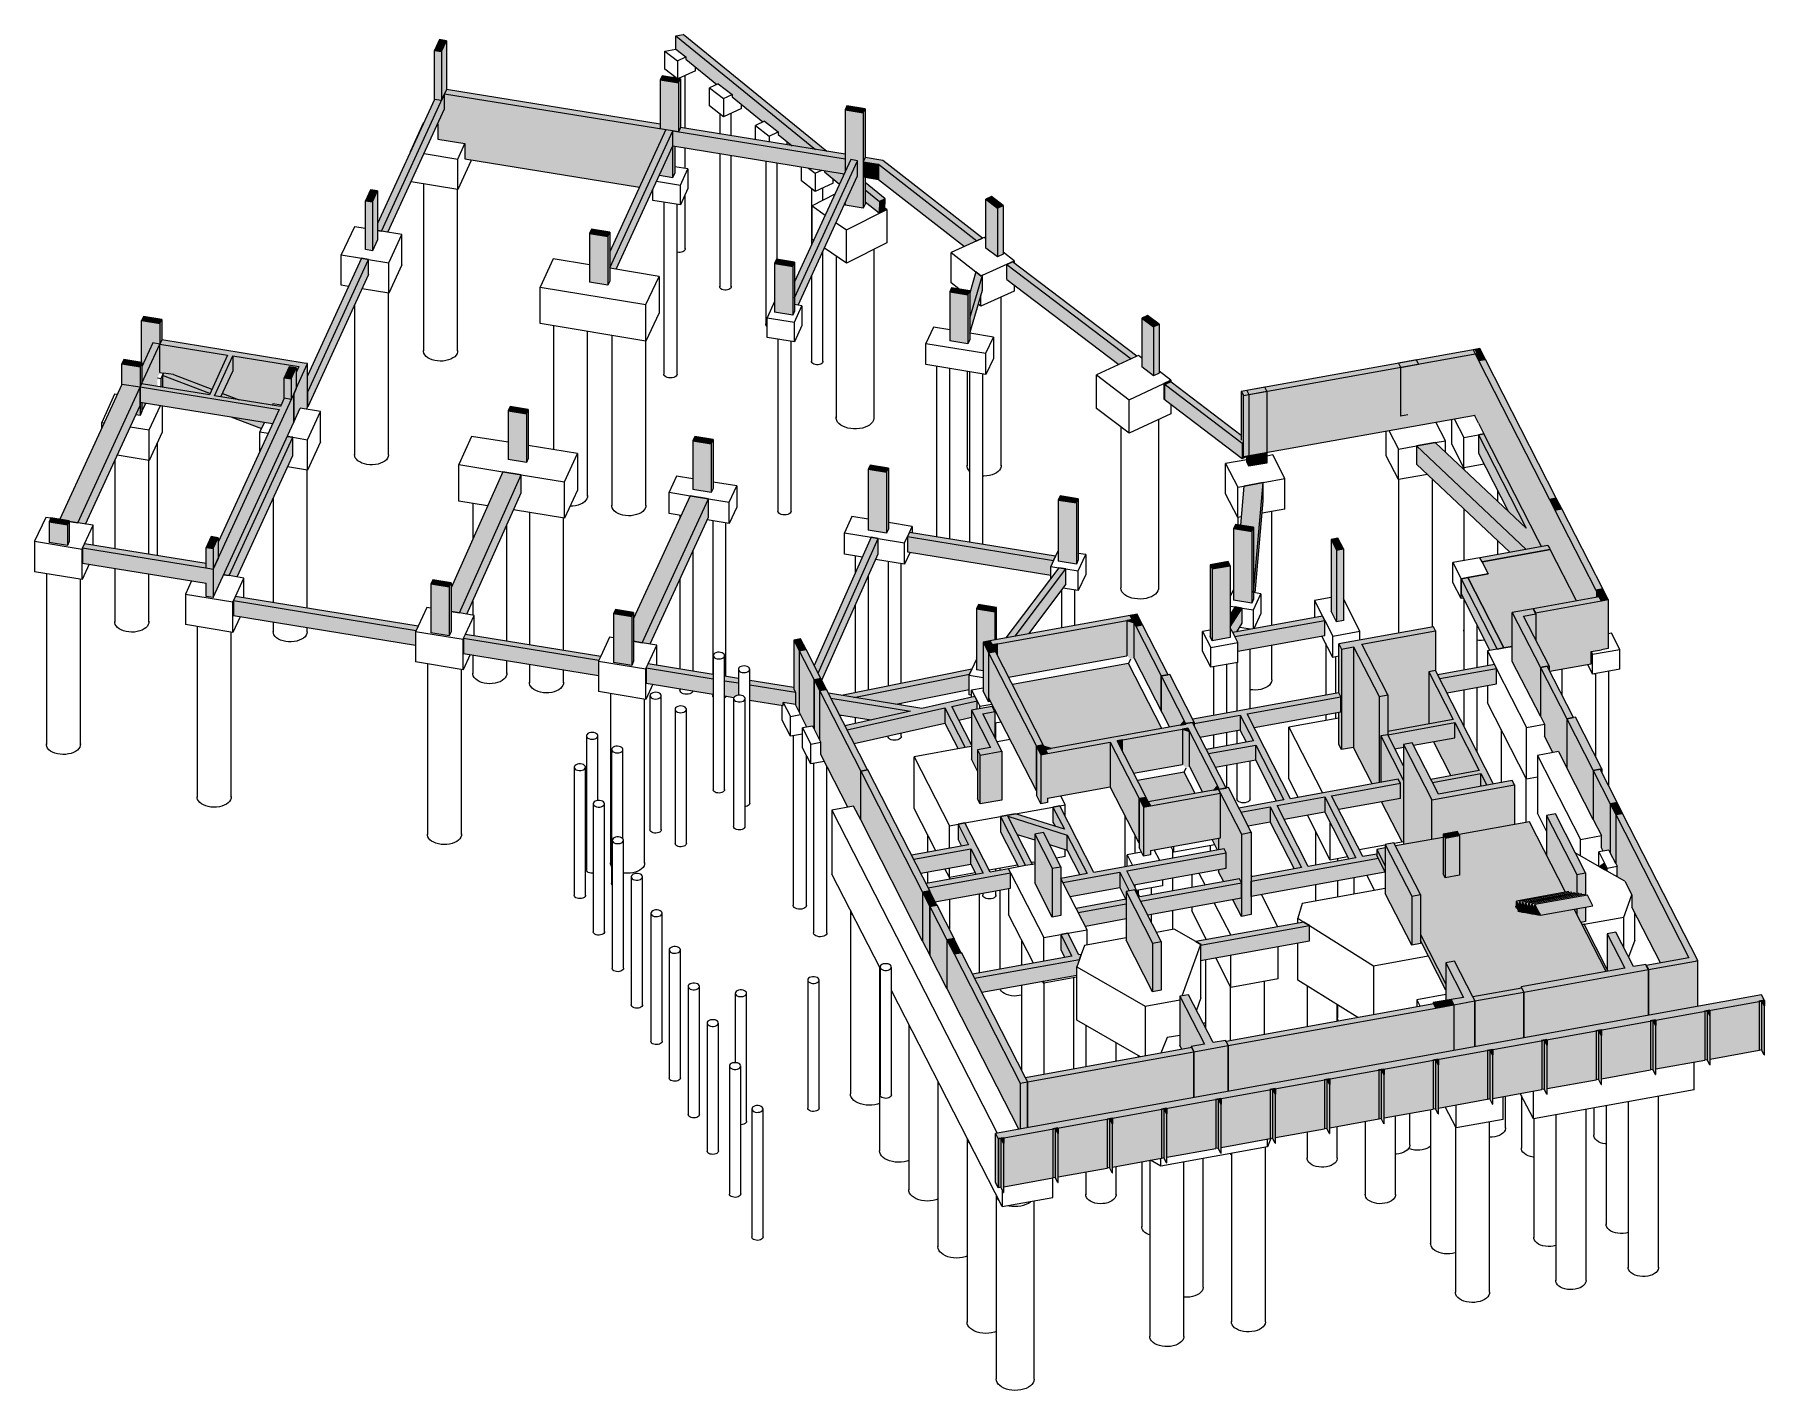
# Model space of a CAD drawing. Header units: centimetres. Extents: x -3523 to 38560, y -3196 to 88043.
# Drawn here: x 21405 to 25975, y 62111 to 65693 of the extents above; entities that cross this region are included whole.
import ezdxf

# ---------------------------------------------------------------- set-up
doc = ezdxf.new("R2010")
doc.units = ezdxf.units.CM
for name, color, linetype, lineweight in [('A-FLOR', 7, 'Continuous', 25), ('A-FLOR-OTLN', 7, 'Continuous', 18), ('S-BEAM', 7, 'Continuous', 25), ('S-COLS', 7, 'Continuous', 25), ('S-FNDN', 7, 'Continuous', 25), ('S-STRS', 7, 'Continuous', 25)]:
    doc.layers.add(name, color=color, linetype=linetype, lineweight=lineweight)

# ---------------------------------------------------------------- blocks, each defined once
blk = doc.blocks.new('PED_MÍSULA_VERT__CONC_R1 - L_15_0 x 341_0-2997604-3D C 001 - VISTA 3D FUN')
at = {"layer": 'S-COLS', "lineweight": 9, "true_color": 0x8080ff}
blk.add_hatch(color=171, dxfattribs=at).paths.add_polyline_path([(-1349.6, 63804.3), (-1335.2, 63806.9), (-1354, 63812.8), (-1350.9, 63806.9)], flags=0)
at = {"layer": 'S-COLS', "lineweight": 18}
for p, q in [((-1335.2, 63806.9), (-1354, 63812.8)), ((-1354, 63812.8), (-1349.6, 63804.3)), ((-1349.6, 63804.3), (-1335.2, 63806.9))]:
    blk.add_line(p, q, dxfattribs=at)
blk = doc.blocks.new('PED_MÍSULA_VERT__CONC_R1 - L_15_0 x 341_0-V58-3D C 001 - VISTA 3D FUN')
at = {"layer": 'S-COLS', "lineweight": 9, "true_color": 0x8080ff}
blk.add_hatch(color=171, dxfattribs=at).paths.add_polyline_path([(-1115.9, 64138.8), (-1120.4, 64147.3), (-1134.6, 64144.7), (-1120.3, 64140.2)], flags=0)
at = {"layer": 'S-COLS', "lineweight": 9, "true_color": 0xc0c0c0}
blk.add_hatch(color=9, dxfattribs=at).paths.add_polyline_path([(-1125.3, 64042.7), (-1115.9, 64045.8), (-1115.9, 64138.8), (-1134.6, 64144.7), (-1134.6, 64051.7), (-1130.2, 64047.5)], flags=0)
at = {"layer": 'S-COLS', "lineweight": 18}
for p, q in [((-1120.3, 64147.3), (-1134.6, 64144.7)), ((-1134.6, 64144.7), (-1115.9, 64138.8)), ((-1115.9, 64138.8), (-1120.3, 64147.3))]:
    blk.add_line(p, q, dxfattribs=at)
at = {"layer": 'S-COLS', "lineweight": 9}
for p, q in [((-1134.6, 64144.7), (-1134.6, 64051.7)), ((-1115.9, 64045.8), (-1115.9, 64138.8))]:
    blk.add_line(p, q, dxfattribs=at)
blk = doc.blocks.new('PED_MÍSULA_VERT__CONC_R1 - L_15_0 x 341_0-V59-3D C 001 - VISTA 3D FUN')
at = {"layer": 'S-COLS', "lineweight": 9, "true_color": 0x8080ff}
blk.add_hatch(color=171, dxfattribs=at).paths.add_polyline_path([(-1486.4, 64071.8), (-1476.4, 64083), (-1490.8, 64080.4)], flags=0)
at = {"layer": 'S-COLS', "lineweight": 9, "true_color": 0xc0c0c0}
blk.add_hatch(color=9, dxfattribs=at).paths.add_polyline_path([(-1476.4, 64052.3), (-1476.4, 64083), (-1486.4, 64071.8), (-1480.2, 64059.7)], flags=0)
at = {"layer": 'S-COLS', "lineweight": 18}
for p, q in [((-1476.4, 64083), (-1490.8, 64080.4)), ((-1490.8, 64080.4), (-1486.4, 64071.8)), ((-1486.4, 64071.8), (-1476.4, 64083))]:
    blk.add_line(p, q, dxfattribs=at)
at = {"layer": 'S-COLS', "lineweight": 9}
blk.add_line((-1476.4, 64052.3), (-1476.4, 64083), dxfattribs=at)
blk = doc.blocks.new('PED_MÍSULA_VERT__CONC_R1 - L_15_0 x 341_0-V60-3D C 001 - VISTA 3D FUN')
at = {"layer": 'S-COLS', "lineweight": 9, "true_color": 0x8080ff}
blk.add_hatch(color=171, dxfattribs=at).paths.add_polyline_path([(-905.6, 63696.9), (-891.2, 63699.5), (-895.6, 63708), (-904, 63698.7)], flags=0)
at = {"layer": 'S-COLS', "lineweight": 9, "true_color": 0xc0c0c0}
blk.add_hatch(color=9, dxfattribs=at).paths.add_polyline_path([(-892.4, 63698.8), (-891.2, 63699.1), (-891.2, 63699.5), (-892, 63699)], flags=0)
at = {"layer": 'S-COLS', "lineweight": 18}
for p, q in [((-895.6, 63708), (-905.6, 63696.9)), ((-905.6, 63696.9), (-891.2, 63699.5)), ((-891.2, 63699.5), (-895.6, 63708))]:
    blk.add_line(p, q, dxfattribs=at)
at = {"layer": 'S-COLS', "lineweight": 9}
blk.add_line((-891.2, 63699.5), (-891.2, 63699), dxfattribs=at)
blk = doc.blocks.new('Estaca W Gerdau - W250X32_7-3763720-3D C 001 - VISTA 3D FUN')
at = {"layer": 'S-FNDN', "lineweight": 9, "true_color": 0xa4b9db}
for points in [[(-1474.1, 62646), (-1467.4, 62647.5), (-1467.4, 62776.5), (-1474.1, 62775.2), (-1474.1, 62646.3)], [(-1460.5, 62633.8), (-1460.5, 62763), (-1467.4, 62775.8), (-1467.4, 62647.3), (-1464.6, 62641.9)], [(-1460.1, 62763.5), (-1460.5, 62777.7), (-1466.7, 62776.5), (-1460.4, 62764)]]:
    blk.add_hatch(color=9, dxfattribs=at).paths.add_polyline_path(points, flags=0)
at = {"layer": 'S-FNDN', "lineweight": 18}
for p, q in [((-1460.4, 62778.3), (-1474.3, 62775.8)), ((-1474.1, 62775.2), (-1467.4, 62776.5)), ((-1467.4, 62776.5), (-1460.5, 62763)), ((-1466.8, 62776.6), (-1460.1, 62777.8)), ((-1459.9, 62763.1), (-1466.8, 62776.6)), ((-1460.5, 62763), (-1459.9, 62763.1)), ((-1460.5, 62763), (-1460.5, 62633.8)), ((-1459.9, 62633.9), (-1459.9, 62763.1)), ((-1460.5, 62633.8), (-1459.9, 62633.9))]:
    blk.add_line(p, q, dxfattribs=at)
at = {"layer": 'S-FNDN', "lineweight": 9}
for p, q in [((-1474.1, 62775.2), (-1474.1, 62646)), ((-1467.4, 62776.5), (-1467.4, 62647.3)), ((-1460.1, 62777.8), (-1460.1, 62763.5)), ((-1467.4, 62647.3), (-1474.1, 62646)), ((-1460.5, 62633.8), (-1467.4, 62647.3))]:
    blk.add_line(p, q, dxfattribs=at)
blk = doc.blocks.new('Estaca W Gerdau - W250X32_7-V61-3D C 001 - VISTA 3D FUN')
at = {"layer": 'S-FNDN', "lineweight": 9, "true_color": 0xa4b9db}
for points in [[(-900, 62749.8), (-893.3, 62751.3), (-893.3, 62880.2), (-900, 62879), (-900, 62750.1)], [(-886.4, 62737.5), (-886.4, 62866.7), (-893.3, 62879.2), (-893.3, 62751), (-892.7, 62749.8)], [(-886, 62867.2), (-886.4, 62881.5), (-892.7, 62880.2), (-886.4, 62867.9)]]:
    blk.add_hatch(color=9, dxfattribs=at).paths.add_polyline_path(points, flags=0)
at = {"layer": 'S-FNDN', "lineweight": 18}
for p, q in [((-886.3, 62882), (-900.3, 62879.5)), ((-900.3, 62879.5), (-900, 62879)), ((-900, 62879), (-893.3, 62880.2)), ((-893.3, 62880.2), (-886.4, 62866.7)), ((-892.7, 62880.3), (-886, 62881.5)), ((-885.8, 62866.8), (-892.7, 62880.3)), ((-886.4, 62866.7), (-885.8, 62866.8)), ((-886.4, 62866.7), (-886.4, 62737.5)), ((-885.8, 62737.6), (-885.8, 62866.8)), ((-886.4, 62737.5), (-885.8, 62737.6))]:
    blk.add_line(p, q, dxfattribs=at)
at = {"layer": 'S-FNDN', "lineweight": 9}
for p, q in [((-900, 62879), (-900, 62749.8)), ((-893.3, 62880.2), (-893.3, 62751)), ((-886, 62881.5), (-886, 62867.2)), ((-893.3, 62751), (-900, 62749.8)), ((-886.4, 62737.5), (-893.3, 62751))]:
    blk.add_line(p, q, dxfattribs=at)
blk = doc.blocks.new('Estaca W Gerdau - W250X32_7-V62-3D C 001 - VISTA 3D FUN')
at = {"layer": 'S-FNDN', "lineweight": 9, "true_color": 0xa4b9db}
for points in [[(-182.4, 62879.5), (-175.7, 62881), (-175.7, 63009.9), (-182.4, 63008.7), (-182.4, 62879.8)], [(-168.8, 62867.2), (-168.8, 62996.4), (-175.7, 63009.2), (-175.7, 62880.7), (-175, 62879.2)], [(-168.5, 62996.9), (-168.8, 63011.2), (-175.1, 63009.9), (-168.7, 62997.4)]]:
    blk.add_hatch(color=9, dxfattribs=at).paths.add_polyline_path(points, flags=0)
at = {"layer": 'S-FNDN', "lineweight": 18}
for p, q in [((-168.7, 63011.7), (-182.7, 63009.2)), ((-182.7, 63009.2), (-182.7, 63009.2)), ((-182.4, 63008.7), (-175.7, 63009.9)), ((-175.7, 63009.9), (-168.8, 62996.4)), ((-175.2, 63010), (-168.5, 63011.2)), ((-168.3, 62996.5), (-175.2, 63010)), ((-168.8, 62996.4), (-168.3, 62996.5)), ((-168.8, 62996.4), (-168.8, 62867.2)), ((-168.3, 62867.3), (-168.3, 62996.5)), ((-168.8, 62867.2), (-168.3, 62867.3))]:
    blk.add_line(p, q, dxfattribs=at)
at = {"layer": 'S-FNDN', "lineweight": 9}
for p, q in [((-182.4, 63008.7), (-182.4, 62879.5)), ((-175.7, 63009.9), (-175.7, 62880.7)), ((-168.5, 63011.2), (-168.5, 62996.9)), ((-175.7, 62880.7), (-182.4, 62879.5)), ((-168.8, 62867.2), (-175.7, 62880.7))]:
    blk.add_line(p, q, dxfattribs=at)
blk = doc.blocks.new('PED_MÍSULA_VERT__CONC_R1 - L_15_0 x 341_0-3425010-3D C 001 - VISTA 3D FUN')
at = {"layer": 'S-COLS', "lineweight": 9, "true_color": 0x8080ff}
blk.add_hatch(color=171, dxfattribs=at).paths.add_polyline_path([(-993.4, 63868.7), (-979.1, 63871.3), (-983.5, 63879.8), (-991.1, 63871.3)], flags=0)
at = {"layer": 'S-COLS', "lineweight": 18}
for p, q in [((-983.5, 63879.8), (-993.4, 63868.7)), ((-993.4, 63868.7), (-979.1, 63871.3)), ((-979.1, 63871.3), (-983.5, 63879.8))]:
    blk.add_line(p, q, dxfattribs=at)
blk = doc.blocks.new('PED_COMPL_ESC_TRIANGULO_CIMA_R00_2019 - 01-3749494-3D C 001 - VISTA 3D FUN')
at = {"layer": 'S-BEAM', "lineweight": 9, "true_color": 0xbfbfbf}
for points in [[(-105.9, 63389.1), (-105.9, 63389.9), (-108.1, 63389.5)], [(-105.9, 63385.1), (-105.9, 63389.1), (-107.9, 63389.1), (-107.8, 63388.8)]]:
    blk.add_hatch(color=9, dxfattribs=at).paths.add_polyline_path(points, flags=0)
at = {"layer": 'S-BEAM', "lineweight": 9}
for p, q in [((-108.1, 63389.5), (-105.9, 63389.9)), ((-105.9, 63389.1), (-108.1, 63389.5)), ((-108.1, 63389.5), (-105.9, 63385.1)), ((-105.9, 63385.1), (-105.9, 63389.1))]:
    blk.add_line(p, q, dxfattribs=at)
blk = doc.blocks.new('PED_MÍSULA_VERT__CONC_R1 - L_15_0 x 341_0-V63-3D C 001 - VISTA 3D FUN')
at = {"layer": 'S-COLS', "lineweight": 9, "true_color": 0x8080ff}
blk.add_hatch(color=171, dxfattribs=at).paths.add_polyline_path([(-1156.1, 63818.2), (-1146.1, 63829.3), (-1160.5, 63826.7), (-1158.8, 63823.4)], flags=0)
at = {"layer": 'S-COLS', "lineweight": 9, "true_color": 0xc0c0c0}
blk.add_hatch(color=9, dxfattribs=at).paths.add_polyline_path([(-1146.1, 63798.6), (-1146.1, 63829.3), (-1156.1, 63818.2), (-1150.7, 63807.6)], flags=0)
at = {"layer": 'S-COLS', "lineweight": 18}
for p, q in [((-1146.1, 63829.3), (-1160.5, 63826.7)), ((-1160.5, 63826.7), (-1156.1, 63818.2)), ((-1156.1, 63818.2), (-1146.1, 63829.3))]:
    blk.add_line(p, q, dxfattribs=at)
at = {"layer": 'S-COLS', "lineweight": 9}
blk.add_line((-1146.1, 63798.6), (-1146.1, 63829.3), dxfattribs=at)
blk = doc.blocks.new('PED_MÍSULA_VERT__CONC_R1 - L_15_0 x 341_0-V64-3D C 001 - VISTA 3D FUN')
at = {"layer": 'S-COLS', "lineweight": 9, "true_color": 0x8080ff}
blk.add_hatch(color=171, dxfattribs=at).paths.add_polyline_path([(-969.2, 63851.9), (-973.6, 63860.5), (-987.9, 63857.9), (-972.7, 63853.1)], flags=0)
at = {"layer": 'S-COLS', "lineweight": 9, "true_color": 0xc0c0c0}
blk.add_hatch(color=9, dxfattribs=at).paths.add_polyline_path([(-978.6, 63755.9), (-969.2, 63758.9), (-969.2, 63851.9), (-987.9, 63857.9), (-987.7, 63764.6), (-979.1, 63756.4)], flags=0)
at = {"layer": 'S-COLS', "lineweight": 18}
for p, q in [((-973.6, 63860.5), (-987.9, 63857.9)), ((-987.9, 63857.9), (-969.2, 63851.9)), ((-969.2, 63851.9), (-973.6, 63860.5))]:
    blk.add_line(p, q, dxfattribs=at)
at = {"layer": 'S-COLS', "lineweight": 9}
for p, q in [((-987.9, 63857.9), (-987.9, 63764.9)), ((-969.2, 63758.9), (-969.2, 63851.9))]:
    blk.add_line(p, q, dxfattribs=at)

msp = doc.modelspace()

# ---------------------------------------------------------------- hatches: boundary and pattern name
at = {"layer": 'A-FLOR', "true_color": 0xbfbfbf}
for points in [[(25286.772, 64072.413), (25308.904, 64076.413), (25308.904, 64166.156), (25478.116, 64196.874), (25408.366, 64332.67), (25228.815, 64300.218), (25245.103, 64268.364), (25191.524, 64258.68), (25279.326, 64086.974)], [(24090.224, 63806.903), (24382.842, 63859.791), (24295.225, 64031.137), (23988.255, 63975.655), (24071.51, 63812.841), (24083.771, 63808.951)], [(24347.337, 63665.712), (24470.471, 63688.423), (24441.918, 63744.262), (24318.57, 63721.968), (24342.908, 63674.372)]]:
    msp.add_hatch(color=9, dxfattribs=at).paths.add_polyline_path(points, flags=0)
h = msp.add_hatch(color=9, dxfattribs=at)
h.paths.add_polyline_path([(25204.284, 63150.494), (25332.493, 63173.929), (25332.493, 63176.773), (25556.931, 63217.338), (25472.489, 63382.475), (25382.937, 63366.289), (25323.793, 63376.873), (25317.329, 63389.516), (25319.6, 63389.926), (25319.6, 63403.563), (25449.628, 63427.182), (25354.499, 63613.217), (25168.326, 63579.568), (25169.751, 63576.783), (25169.751, 63471.704), (25131.48, 63464.787), (25125.954, 63475.594), (25125.954, 63571.91), (25000.396, 63549.217), (25066.102, 63420.722), (25066.104, 63315.643), (25133.289, 63184.254), (25133.289, 63240.277), (25156.251, 63244.427), (25201.756, 63155.438)], flags=0)
h.paths.add_polyline_path([(24973.332, 63497.069), (24973.332, 63544.325), (24951.212, 63540.327)], flags=0)
h = msp.add_hatch(color=9, dxfattribs=at)
h.paths.add_polyline_path([(25133.289, 63168.173), (25133.289, 63184.254), (25066.102, 63315.647), (25066.102, 63299.565), (25094.296, 63244.427)], flags=0)
h.paths.add_polyline_path([(24973.332, 63480.987), (24973.332, 63497.069), (24951.212, 63540.327), (24951.212, 63524.246)], flags=0)
at = {"layer": 'S-BEAM', "true_color": 0xbfbfbf}
h = msp.add_hatch(color=9, dxfattribs=at)
h.paths.add_polyline_path([(23637.244, 65252.405), (23652.298, 65259.297), (23599.424, 65302.303), (23599.424, 65283.167), (23634.784, 65254.406)], flags=0)
h.paths.add_polyline_path([(23497.971, 65384.819), (23118.635, 65693.354), (23099.203, 65690.023), (23468.576, 65389.592)], flags=0)
h = msp.add_hatch(color=9, dxfattribs=at)
h.paths.add_polyline_path([(23636.525, 65222.712), (23637.244, 65252.405), (23599.424, 65283.167), (23599.424, 65251.357), (23634.784, 65224.056)], flags=0)
h.paths.add_polyline_path([(23531.45, 65298.23), (23543.95, 65325.44), (23491.938, 65333.885), (23491.938, 65330.367), (23520.243, 65307.345)], flags=0)
h.paths.add_polyline_path([(23468.576, 65389.592), (23099.203, 65690.023), (23099.203, 65655.135), (23125.784, 65634.613), (23125.784, 65628.18), (23207.418, 65561.782), (23211.29, 65563.555), (23247.896, 65535.292), (23247.896, 65528.859), (23329.439, 65462.536), (23333.31, 65464.309), (23369.917, 65436.046), (23369.917, 65429.613), (23406.787, 65399.625), (23427.933, 65396.191)], flags=0)
for points in [[(22338.842, 65171.005), (22488.511, 65496.813), (22488.511, 65537.017), (22321.676, 65173.84)], [(23058.199, 65444.516), (23058.199, 65456.226), (22493.364, 65547.582), (22488.511, 65537.017), (23023.35, 65450.174)], [(22321.676, 65173.84), (22480.344, 65519.238), (22462.015, 65522.214), (22311.148, 65193.799), (22311.148, 65175.58)], [(22924.736, 65076.719), (23091.229, 65439.153), (23072.901, 65442.129), (22924.736, 65119.594)], [(22941.545, 65073.107), (23091.229, 65398.949), (23091.229, 65439.153), (22924.736, 65075.878)], [(23543.95, 65325.44), (23546.184, 65330.304), (23546.184, 65365.281), (23091.229, 65439.153), (23091.229, 65398.949), (23526.895, 65328.209)], [(23546.184, 65365.281), (23546.184, 65376.991), (23111.438, 65447.581), (23106.432, 65436.684), (23515.959, 65370.189)], [(23091.229, 65316.129), (23096.235, 65327.026), (23096.235, 65398.136), (23091.229, 65398.949), (23091.229, 65323.45)], [(23412.97, 64997.439), (23579.466, 65359.877), (23561.137, 65362.853), (23412.97, 65040.315), (23412.97, 65021.687)], [(23422.581, 64978.158), (23579.466, 65319.673), (23579.466, 65359.877), (23412.97, 64997.439), (23412.97, 64979.719), (23421.474, 64978.338)], [(23664.977, 65345.993), (23645.99, 65360.785), (23599.424, 65368.346), (23594.418, 65357.449), (23652.298, 65348.051)], [(23634.784, 65310.691), (23634.784, 65350.895), (23594.418, 65357.449), (23594.418, 65317.246)], [(23894.606, 65148.468), (23909.711, 65155.32), (23664.977, 65345.993), (23634.784, 65350.895), (23874.008, 65164.516)], [(23861.994, 65133.672), (23894.606, 65148.468), (23634.784, 65350.895), (23634.784, 65310.691), (23843.003, 65148.468)], [(23636.525, 65222.712), (23651.579, 65229.604), (23652.298, 65259.297), (23637.244, 65252.405), (23636.62, 65226.605)], [(22126.795, 64749.612), (22287.425, 65099.282), (22269.119, 65102.306), (22126.514, 64791.876), (22126.514, 64749.657)], [(22126.795, 64709.408), (22287.425, 65059.078), (22287.425, 65099.282), (22126.795, 64749.612), (22126.795, 64736.028)], [(24302.05, 64836.586), (24317.018, 64843.543), (23988.806, 65093.12), (23973.838, 65086.163), (24166.558, 64939.615)], [(24269.237, 64821.333), (24302.05, 64836.586), (23973.838, 65086.163), (23973.838, 65045.959), (24249.179, 64836.586)], [(23875.893, 64944.15), (23908.929, 65057.745), (23905.101, 65056.008), (23892.09, 65066.145), (23875.893, 65010.451), (23875.893, 64947.278)], [(23876.037, 64904.44), (23908.929, 65017.541), (23908.929, 65057.745), (23875.893, 64944.15), (23875.893, 64904.463)], [(21688.942, 64772.306), (21736.312, 64875.428), (21717.985, 64878.404), (21688.889, 64815.065), (21688.94, 64772.307)], [(22112.344, 64814.371), (22117.35, 64825.268), (21741.318, 64886.325), (21736.314, 64875.428), (21915.265, 64846.371), (21918.839, 64854.151), (21932.345, 64851.958), (21928.771, 64844.178), (22108.466, 64815.001)], [(21880.507, 64739.115), (21932.345, 64851.958), (21918.734, 64853.922), (21867.002, 64741.308)], [(21897.694, 64736.325), (21928.771, 64803.974), (21928.771, 64844.178), (21880.507, 64739.115), (21893.181, 64737.057)], [(24598.4, 64578.208), (25210.521, 64688.027), (25210.521, 64849.388), (25032.515, 64817.453), (25032.515, 64688.252), (25013.614, 64684.861), (25013.48, 64814.038), (24598.4, 64739.569), (24598.4, 64593.199)], [(22089.675, 64668.807), (22106.8, 64706.086), (22123.987, 64703.295), (22126.514, 64708.797), (22126.514, 64823.78), (22089.675, 64743.586), (22089.675, 64700.876)], [(22096.261, 64757.924), (22126.514, 64823.78), (22117.35, 64825.268), (22112.344, 64814.371), (22103.18, 64815.859), (22096.261, 64800.799), (22096.261, 64783.67)], [(21519.452, 64403.355), (21683.883, 64761.298), (21635.65, 64769.129), (21471.857, 64412.575), (21496.825, 64408.52), (21496.825, 64407.093), (21517.37, 64403.698)], [(21540.051, 64399.951), (21683.883, 64713.053), (21683.883, 64761.298), (21519.452, 64403.355), (21537.063, 64400.445)], [(22060.392, 64701.279), (22064.08, 64709.308), (21688.048, 64770.365), (21684.36, 64762.336), (22058.335, 64701.613)], [(22034.041, 64665.354), (22051.228, 64702.767), (21684.36, 64762.336), (21684.36, 64722.132), (22020.564, 64667.542)], [(24392.673, 64767.675), (24407.641, 64774.632), (24403.249, 64777.972), (24388.281, 64771.015)], [(24392.673, 64727.471), (24392.673, 64767.675), (24388.281, 64771.015), (24388.281, 64730.811)], [(24595.411, 64613.51), (24596.434, 64614.241), (24592.911, 64621.183), (24592.911, 64633.751), (24407.641, 64774.632), (24392.673, 64767.675), (24497.707, 64687.805)], [(24595.411, 64573.306), (24595.411, 64613.51), (24392.673, 64767.675), (24392.673, 64727.471), (24569.25, 64593.199)], [(24598.4, 64578.208), (24598.4, 64739.569), (24592.911, 64750.384), (24592.911, 64621.183), (24596.539, 64613.51), (24596.539, 64581.874)], [(21877.014, 64205.873), (22089.675, 64668.807), (22089.675, 64743.586), (21877.014, 64280.653), (21877.014, 64214.878)], [(21919.601, 64263.603), (22087.502, 64629.1), (22072.55, 64631.528), (21904.667, 64266.07)], [(21940.2, 64260.2), (22087.502, 64580.856), (22087.502, 64629.1), (21919.601, 64263.603), (21935.675, 64260.947)], [(24595.411, 64573.306), (24609.122, 64580.131), (24598.4, 64578.208), (24596.539, 64582.487), (24596.539, 64614.034), (24595.411, 64613.51), (24595.411, 64578.208)], [(25345.274, 64333.073), (25386.187, 64340.468), (25376.53, 64359.354), (25105.474, 64615.347), (25055.883, 64606.384), (25342.152, 64336.022)], [(25376.53, 64359.354), (25233.981, 64638.125), (25219.151, 64635.444), (25345.198, 64388.944), (25367.225, 64368.142)], [(25345.198, 64388.944), (25219.151, 64635.444), (25219.151, 64587.2), (25297.487, 64434.004), (25328.819, 64404.414)], [(25302.397, 64325.324), (25345.274, 64333.073), (25055.883, 64606.384), (25055.883, 64558.139), (25294.564, 64332.722)], [(22527.405, 64164.909), (22690.303, 64530.348), (22642.056, 64538.152), (22505.474, 64231.749), (22505.474, 64168.532), (22510.816, 64167.65)], [(22547.435, 64161.6), (22690.303, 64482.104), (22690.303, 64530.348), (22527.405, 64164.909), (22543.688, 64162.219)], [(24625.533, 64219.068), (24650.635, 64509.545), (24599.775, 64500.352), (24590.839, 64396.949), (24625.496, 64391.326), (24625.496, 64219.074)], [(24629.645, 64218.401), (24650.635, 64461.3), (24650.635, 64509.545), (24625.533, 64219.068)], [(23010.393, 64086.399), (23185.141, 64466.8), (23136.947, 64474.717), (22987.805, 64150.057), (22987.805, 64090.13), (23007.539, 64086.87)], [(23030.993, 64082.995), (23185.141, 64418.555), (23185.141, 64466.8), (23010.393, 64086.399), (23026.083, 64083.807)], [(21868.039, 64282.11), (21868.037, 64282.115), (21858.687, 64283.633), (21858.685, 64295.338), (21537.063, 64347.56), (21531.976, 64336.677), (21863.691, 64282.816)], [(23475.136, 64005.671), (23633.542, 64361.858), (23615.227, 64364.866), (23464.624, 64026.227), (23466.846, 64021.882)], [(23484.698, 63986.968), (23633.542, 64321.654), (23633.542, 64361.858), (23475.136, 64005.671), (23482.439, 63991.386)], [(24097.136, 64303.99), (24102.142, 64314.886), (23716.02, 64377.582), (23710.96, 64366.694), (24083.771, 64306.16)], [(24089.759, 64264.984), (24089.759, 64287.931), (24097.136, 64303.99), (23710.96, 64366.694), (23710.96, 64326.49), (24083.771, 64265.956)], [(25228.815, 64300.218), (25408.65, 64332.722), (25402.707, 64343.454), (25223.288, 64311.026), (25225.07, 64307.54)], [(21868.039, 64241.906), (21868.039, 64282.11), (21531.976, 64336.677), (21531.976, 64296.473), (21858.685, 64243.425)], [(21877.014, 64205.873), (21876.986, 64280.657), (21868.039, 64282.11), (21868.039, 64241.906), (21858.685, 64243.425), (21858.685, 64208.849), (21871.426, 64206.781)], [(23971.331, 64099.013), (23995.43, 64103.369), (24129.578, 64281.466), (24111.028, 64284.478), (24000.984, 64138.381)], [(23995.43, 64103.369), (24030.485, 64109.705), (24129.578, 64241.262), (24129.578, 64281.466), (24000.984, 64110.743)], [(25268.593, 64069.127), (25286.772, 64072.413), (25191.524, 64258.68), (25173.346, 64255.395), (25266.951, 64072.338)], [(25249.774, 64065.726), (25268.593, 64069.127), (25173.346, 64255.395), (25173.346, 64215.191), (25248.035, 64069.127)], [(22413.243, 64118.918), (22418.33, 64129.801), (21935.675, 64208.621), (21930.589, 64197.737), (22345.241, 64130.023)], [(22411.931, 64078.928), (22411.931, 64116.11), (22413.243, 64118.918), (21930.589, 64197.737), (21930.589, 64157.533), (22345.241, 64089.819)], [(24563.938, 64127.986), (24594.994, 64177.803), (24576.593, 64180.789), (24563.938, 64160.49), (24563.938, 64129.252)], [(24570.372, 64113.325), (24581.067, 64115.258), (24594.994, 64137.599), (24594.994, 64177.803), (24563.938, 64127.986), (24564.077, 64125.634), (24566.631, 64120.64)], [(24575.898, 64102.518), (24813.4, 64145.444), (24807.874, 64156.251), (24570.372, 64113.325)], [(25408.142, 64010.924), (25517.393, 64030.67), (25517.393, 64062.831), (25544.182, 64067.673), (25544.182, 64196.874), (25369.689, 64165.323), (25371.137, 64162.49), (25371.137, 64093.508), (25406.037, 64024.393), (25406.037, 64015.041)], [(23978.247, 63995.228), (24290.862, 64051.731), (24290.862, 64144.748), (23949.058, 64082.97), (23949.058, 64052.31), (23964.618, 64021.882)], [(24381.321, 63905.487), (24381.321, 63998.504), (24314.132, 64129.901), (24314.132, 64036.884), (24380.442, 63907.205)], [(24584.042, 64063.786), (24813.4, 64105.24), (24813.4, 64145.444), (24575.898, 64102.518), (24584.042, 64086.591), (24584.042, 64073.621)], [(22895.639, 64040.141), (22900.726, 64051.025), (22543.688, 64109.33), (22538.601, 64098.447), (22841.964, 64048.906)], [(22894.484, 64000.126), (22894.484, 64037.671), (22895.639, 64040.141), (22538.601, 64098.447), (22538.601, 64058.243), (22841.964, 64008.702)], [(23464.26, 63858.903), (23464.261, 63988.102), (23425.062, 64064.759), (23425.064, 63903.395), (23445.571, 63863.29), (23460.625, 63866.011), (23462.868, 63861.625)], [(24051.586, 63695.027), (24051.586, 63812.969), (23925.446, 64059.65), (23925.446, 63941.709), (24049.437, 63699.23)], [(25117.626, 63990.577), (25266.951, 64017.566), (25261.425, 64028.373), (25112.099, 64001.384)], [(25452.591, 63755.962), (25452.591, 63885.163), (25383.077, 64021.101), (25383.077, 63891.906), (25393.693, 63871.144), (25393.693, 63838.983), (25415.724, 63795.899), (25430.778, 63798.62), (25449.759, 63761.501)], [(23569.377, 63941.832), (23874.955, 64003.02), (23880.985, 64016.147), (23536.59, 63947.186), (23562.676, 63942.926)], [(25241.412, 63709.663), (25259.59, 63712.949), (25106.335, 64012.658), (25088.156, 64009.373), (25240.712, 63711.031)], [(25136.445, 63953.774), (25266.951, 63977.362), (25266.951, 64017.566), (25117.626, 63990.577)], [(23587.462, 63617.967), (23587.048, 63747.976), (23478.804, 63959.661), (23478.804, 63830.46), (23482.44, 63823.35), (23482.44, 63791.189), (23553.812, 63651.613), (23568.866, 63654.334), (23574.171, 63643.959)], [(23718.895, 63905.701), (23749.152, 63912.474), (23502.167, 63952.807), (23508.703, 63940.026), (23669.836, 63913.712)], [(23615.056, 63882.454), (23718.895, 63905.701), (23508.703, 63940.026), (23531.134, 63896.159), (23605.64, 63883.992)], [(23551.581, 63856.174), (23894.864, 63933.024), (23889.326, 63943.855), (23546.042, 63867.004), (23550.692, 63857.911)], [(24468.701, 63873.29), (24855.901, 63943.273), (24850.375, 63954.08), (24464.976, 63883.964), (24468.701, 63875.814)], [(23863.816, 63809.156), (23879.977, 63812.441), (23879.977, 63816.387), (23827.99, 63918.053), (23810.171, 63914.064), (23862.803, 63811.137)], [(23844.997, 63805.754), (23863.816, 63809.156), (23810.171, 63914.064), (23810.171, 63873.86), (23843.258, 63809.156)], [(24704.989, 63670.954), (24723.167, 63674.239), (24608.466, 63898.551), (24590.287, 63895.265), (24703.309, 63674.239)], [(24979.799, 63843.14), (25156.8, 63875.131), (25152.728, 63883.095), (24979.799, 63851.839)], [(25021.699, 63722.363), (25021.699, 63761.199), (24979.799, 63843.14), (24961.62, 63839.854), (25009.404, 63746.407)], [(25017.68, 63559.758), (25021.699, 63560.574), (25021.699, 63722.363), (24961.62, 63839.854), (24961.62, 63717.337), (25007.677, 63725.662), (25013.204, 63714.854), (25013.204, 63674.65), (24964.534, 63665.854), (24964.708, 63663.35), (25017.263, 63560.574)], [(24998.617, 63806.337), (25021.699, 63810.509), (25021.699, 63817.222), (25044.661, 63821.372), (25047.803, 63815.227), (25156.8, 63834.927), (25156.8, 63875.131), (24979.799, 63843.14), (24994.43, 63814.527)], [(24323.05, 63556.43), (24323.05, 63674.372), (24246.843, 63823.404), (24246.843, 63705.462), (24320.901, 63560.634)], [(24506.124, 63793.274), (24630.908, 63815.827), (24625.381, 63826.635), (24500.616, 63804.045), (24505.923, 63793.667)], [(24524.943, 63756.471), (24630.908, 63775.624), (24630.908, 63815.827), (24506.142, 63793.238)], [(25097.919, 63717.219), (25225.735, 63740.321), (25221.663, 63748.284), (25093.847, 63725.183), (25096.16, 63720.66)], [(25567.471, 63531.301), (25567.471, 63660.502), (25522.401, 63748.637), (25522.401, 63619.442), (25544.215, 63576.78), (25544.215, 63544.619), (25548.784, 63535.684), (25563.838, 63538.405)], [(24591.95, 63638.717), (25013.204, 63714.854), (25007.677, 63725.662), (24586.424, 63649.524), (24588.981, 63644.523)], [(25113.596, 63686.562), (25225.735, 63706.83), (25225.735, 63740.321), (25097.919, 63717.219), (25107.174, 63699.122)], [(24185.465, 63476.179), (24203.643, 63479.464), (24113.646, 63655.465), (24095.467, 63652.179), (24183.785, 63479.464)], [(24352.863, 63536.963), (24538.313, 63570.481), (24538.313, 63688.423), (24352.863, 63654.905), (24352.863, 63560.634)], [(24751.609, 63491.945), (24769.788, 63495.23), (24687.578, 63656), (24669.4, 63652.715), (24747.537, 63499.909)], [(24895.442, 63517.941), (24913.621, 63521.227), (24831.411, 63681.997), (24813.233, 63678.711), (24893.377, 63521.979)], [(24876.623, 63514.54), (24895.442, 63517.941), (24813.233, 63678.711), (24813.233, 63638.507), (24876.091, 63515.582)], [(23911.007, 63477.022), (23929.185, 63480.308), (23862.803, 63610.127), (23844.624, 63606.842), (23910.353, 63478.302)], [(24023.276, 63497.312), (24041.455, 63500.598), (23975.071, 63630.419), (23956.892, 63627.133), (24020.877, 63502.005)], [(24004.457, 63493.911), (24023.276, 63497.312), (23956.892, 63627.133), (23956.892, 63586.929), (24002.718, 63497.312)], [(24133.304, 63578.185), (24125.489, 63593.469), (23996.715, 63634.331), (23975.071, 63630.419), (23976.306, 63628.003), (24127.974, 63579.876)], [(24133.304, 63537.981), (24133.304, 63578.185), (23976.306, 63628.003), (24000.984, 63579.968), (24047.224, 63565.296), (24047.224, 63580.82), (24070.186, 63584.97), (24086.643, 63552.787), (24127.974, 63539.672)], [(24732.79, 63488.543), (24751.609, 63491.945), (24669.4, 63652.715), (24669.4, 63612.511), (24731.051, 63491.945)], [(25699.941, 63240.079), (25775.473, 63253.73), (25582.018, 63632.054), (25582.017, 63502.854), (25585.653, 63495.743), (25585.653, 63467.764), (25605.917, 63456.116), (25624.487, 63419.799), (25624.487, 63387.639), (25697.426, 63244.998)], [(23727.486, 63514.223), (23878.068, 63541.439), (23872.541, 63552.246), (23721.96, 63525.03), (23724.415, 63520.229)], [(23746.305, 63477.42), (23878.068, 63501.235), (23878.068, 63541.439), (23727.486, 63514.223)], [(24121.836, 63452.872), (24552.859, 63530.775), (24547.332, 63541.583), (24116.434, 63463.438)], [(24619.209, 63456.208), (24954.971, 63516.894), (24951.212, 63524.74), (24951.212, 63528.021), (24619.209, 63468.014)], [(24619.209, 63416.004), (24973.332, 63480.009), (24973.332, 63480.987), (24954.971, 63516.894), (24619.209, 63456.208), (24619.209, 63450.564)], [(23765.952, 63438.999), (23983.41, 63478.302), (23977.875, 63489.108), (23760.425, 63449.806), (23765.841, 63439.215)], [(23783.814, 63402.023), (23983.41, 63438.098), (23983.41, 63478.302), (23765.952, 63438.999), (23770.222, 63430.475), (23770.274, 63428.501)], [(24321.592, 63414.223), (24325.13, 63414.863), (24290.139, 63483.291), (24271.96, 63480.006), (24297.089, 63430.864), (24311.73, 63433.51), (24321.517, 63414.369)], [(24288.132, 63408.176), (24288.767, 63408.29), (24288.767, 63429.36), (24297.089, 63430.864), (24271.96, 63479.464), (24271.96, 63439.802), (24287.354, 63409.698)], [(25553.269, 63486.38), (25558.816, 63490.989), (25552.217, 63503.892), (25539.536, 63494.274), (25552.217, 63486.984)], [(25559.346, 63482.887), (25558.964, 63490.699), (25553.269, 63486.38), (25559.249, 63482.942)], [(23770.274, 63260.464), (23770.222, 63389.768), (23751.086, 63427.19), (23751.086, 63297.989), (23752.623, 63294.984)], [(24485.571, 63287.027), (24772.825, 63338.946), (24758.21, 63348.111), (24473.059, 63296.572), (24486.276, 63288.975)], [(24485.571, 63246.823), (24772.825, 63298.742), (24772.825, 63338.946), (24485.571, 63287.027)], [(25556.931, 63217.338), (25559.547, 63217.811), (25559.547, 63222.812), (25498.436, 63342.32), (25493.48, 63341.425), (25554.259, 63222.563)], [(23834.57, 63134.727), (23834.57, 63263.928), (23815.353, 63301.509), (23815.353, 63172.308), (23819.138, 63164.906)], [(24145.692, 63257.913), (24163.673, 63261.585), (24134.531, 63318.576), (24116.353, 63315.29), (24124.903, 63298.568)], [(24126.873, 63254.512), (24145.692, 63257.913), (24116.353, 63315.29), (24116.353, 63275.086), (24125.134, 63257.913)], [(23888.369, 63199.598), (24165.349, 63249.659), (24169.922, 63262.292), (23882.842, 63210.405), (23888.305, 63199.723)], [(23907.188, 63162.795), (24158.11, 63208.147), (24158.11, 63229.662), (24165.349, 63249.659), (23888.369, 63199.598), (23906.108, 63164.906)], [(25668.35, 63101.391), (25792.478, 63123.826), (25792.478, 63244.998), (25668.35, 63222.563), (25668.35, 63108.961)], [(25792.478, 63123.826), (25799.177, 63125.037), (25799.177, 63246.208), (25792.478, 63244.998), (25792.478, 63141.218)], [(25209.811, 63018.515), (25339.473, 63041.95), (25339.473, 63163.121), (25209.811, 63139.686), (25209.811, 63018.877)], [(24558.492, 62900.795), (25106.772, 62999.892), (25106.772, 63121.063), (24558.492, 63021.966), (24558.492, 62950.662)], [(24028.209, 62804.952), (24467.599, 62884.367), (24467.599, 63005.538), (24028.209, 62926.123), (24028.209, 62807.298)], [(23951.058, 62646.274), (23951.058, 62775.473), (23943.786, 62789.693), (23943.786, 62660.495)]]:
    msp.add_hatch(color=9, dxfattribs=at).paths.add_polyline_path(points, flags=0)
h = msp.add_hatch(color=9, dxfattribs=at)
h.paths.add_polyline_path([(23003.122, 65290.231), (23072.901, 65442.129), (22488.511, 65537.017), (22488.511, 65496.813), (22470.182, 65456.914), (22470.182, 65416.969), (22542.05, 65405.3), (22542.05, 65365.096), (22924.377, 65303.017)], flags=0)
h.paths.add_polyline_path([(23091.229, 65316.129), (23091.229, 65398.949), (23055.825, 65321.878), (23090.326, 65316.276)], flags=0)
h = msp.add_hatch(color=9, dxfattribs=at)
h.paths.add_polyline_path([(21688.942, 64697.527), (21699.143, 64719.732), (21688.942, 64721.388), (21688.942, 64718.522)], flags=0)
h.paths.add_polyline_path([(21729.596, 64763.619), (21729.596, 64786.024), (21736.314, 64800.649), (21736.312, 64875.423), (21688.942, 64771.735), (21688.942, 64770.22), (21724.338, 64764.473)], flags=0)
h = msp.add_hatch(color=9, dxfattribs=at)
h.paths.add_polyline_path([(22056.504, 64714.252), (22064.76, 64732.224), (22064.76, 64786.646), (22077.933, 64815.322), (22096.261, 64812.346), (22096.261, 64800.799), (22103.18, 64815.859), (21928.771, 64844.178), (21928.771, 64803.974), (21901.801, 64745.264), (21945.553, 64728.554), (22033.344, 64714.299), (22034.932, 64717.755), (22054.916, 64714.51)], flags=0)
h.paths.add_polyline_path([(21873.742, 64755.981), (21915.265, 64846.371), (21736.314, 64875.412), (21736.314, 64800.649), (21771.937, 64794.864), (21867.002, 64758.555)], flags=0)
at = {"layer": 'S-BEAM', "lineweight": 9, "true_color": 0x80ff00}
for points in [[(24598.4, 64739.569), (25216.375, 64850.439), (25210.886, 64861.253), (24592.911, 64750.384)], [(25369.674, 64165.333), (25544.182, 64196.874), (25538.656, 64207.681), (25364.148, 64176.141)], [(23934.608, 64080.569), (24305.115, 64147.535), (24299.588, 64158.342), (23929.082, 64091.377)], [(24381.321, 63998.504), (24399.5, 64001.79), (24332.133, 64133.155), (24314.132, 64129.901), (24369.367, 64021.882)], [(24051.586, 63812.969), (24069.765, 63816.254), (23943.625, 64062.936), (23925.446, 64059.65), (24017.795, 63879.052)], [(24081.399, 63793.502), (24451.906, 63860.467), (24446.38, 63871.275), (24075.873, 63804.309)], [(24534.457, 63699.029), (24552.635, 63702.315), (24463.716, 63875.778), (24445.739, 63872.528), (24534.221, 63699.49)], [(24323.05, 63674.372), (24341.228, 63677.657), (24265.021, 63826.689), (24246.843, 63823.404), (24296.029, 63727.215)], [(24352.863, 63654.905), (24538.313, 63688.423), (24533.022, 63698.77), (24533.022, 63699.273), (24347.337, 63665.712), (24347.799, 63664.808)], [(23770.274, 63389.665), (23788.364, 63393.124), (23769.265, 63430.475), (23751.086, 63427.19), (23770.222, 63389.768)], [(23834.57, 63263.928), (23852.704, 63267.301), (23833.531, 63304.795), (23815.353, 63301.509), (23834.488, 63264.088)], [(23951.058, 62775.473), (25974.652, 63141.218), (25967.381, 63155.438), (23943.786, 62789.693)]]:
    msp.add_hatch(color=70, dxfattribs=at).paths.add_polyline_path(points, flags=0)
at = {"layer": 'S-BEAM', "true_color": 0xbfbfbf}
h = msp.add_hatch(color=9, dxfattribs=at)
h.paths.add_polyline_path([(21945.553, 64728.554), (21901.801, 64745.264), (21897.694, 64736.325), (21928.771, 64731.279)], flags=0)
h.paths.add_polyline_path([(21868.495, 64744.559), (21873.742, 64755.981), (21771.937, 64794.864), (21745.959, 64799.082), (21742.941, 64792.513), (21867.002, 64745.129)], flags=0)
at = {"layer": 'S-BEAM', "lineweight": 9, "true_color": 0x80ff00}
h = msp.add_hatch(color=70, dxfattribs=at)
h.paths.add_polyline_path([(25529.639, 64225.315), (25547.818, 64228.6), (25439.684, 64440.067), (25421.506, 64436.782), (25526.003, 64232.425)], flags=0)
h.paths.add_polyline_path([(25406.963, 64465.223), (25425.141, 64468.508), (25237.756, 64834.962), (25219.578, 64831.676), (25325.578, 64624.379)], flags=0)
at = {"layer": 'S-BEAM', "true_color": 0xbfbfbf}
h = msp.add_hatch(color=9, dxfattribs=at)
h.paths.add_polyline_path([(25528.51, 64001.835), (25528.51, 64004.807), (25527.118, 64004.556), (25527.681, 64003.455)], flags=0)
h.paths.add_polyline_path([(25478.179, 64196.75), (25529.639, 64206.051), (25529.639, 64225.315), (25421.506, 64436.782), (25421.527, 64307.54), (25478.116, 64196.874)], flags=0)
h.paths.add_polyline_path([(25406.963, 64336.022), (25406.963, 64465.223), (25219.578, 64831.676), (25219.578, 64666.292), (25386.187, 64340.468), (25403.327, 64343.132)], flags=0)
h = msp.add_hatch(color=9, dxfattribs=at)
h.paths.add_polyline_path([(22004.852, 64652.275), (22012.469, 64668.856), (21923.701, 64683.27), (22000.682, 64653.868)], flags=0)
h.paths.add_polyline_path([(21867.002, 64741.308), (21868.495, 64744.559), (21742.941, 64792.513), (21742.941, 64761.452), (21848.519, 64744.309)], flags=0)
h = msp.add_hatch(color=9, dxfattribs=at)
h.paths.add_polyline_path([(21877.014, 64280.653), (21877.012, 64280.657), (21876.986, 64280.657)], flags=0)
h.paths.add_polyline_path([(21890.189, 64309.333), (22083.088, 64729.248), (22064.76, 64732.224), (22054.916, 64710.796), (22063.967, 64709.062), (22060.392, 64701.279), (22051.228, 64702.767), (21890.189, 64352.208), (21890.189, 64310.873)], flags=0)
at = {"layer": 'S-BEAM', "lineweight": 9, "true_color": 0x80ff00}
h = msp.add_hatch(color=70, dxfattribs=at)
h.paths.add_polyline_path([(23587.462, 63747.168), (23605.551, 63750.627), (23496.983, 63962.947), (23478.804, 63959.661), (23587.048, 63747.976)], flags=0)
h.paths.add_polyline_path([(23464.261, 63988.102), (23482.439, 63991.388), (23443.241, 64068.045), (23425.062, 64064.759), (23460.625, 63995.212)], flags=0)
at = {"layer": 'S-BEAM', "true_color": 0xbfbfbf}
h = msp.add_hatch(color=9, dxfattribs=at)
h.paths.add_polyline_path([(23414.948, 63955.336), (23410.518, 63963.999), (23410.518, 63967.774), (23294.268, 63986.758), (23294.346, 63975.031), (23410.518, 63956.06)], flags=0)
h.paths.add_polyline_path([(23264.45, 63979.913), (23264.374, 63991.64), (23227.922, 63997.592), (23227.994, 63985.866), (23264.374, 63979.925)], flags=0)
h.paths.add_polyline_path([(23198.093, 63990.749), (23198.022, 64002.475), (23026.083, 64030.553), (23020.996, 64019.67), (23198.022, 63990.761)], flags=0)
h = msp.add_hatch(color=9, dxfattribs=at)
h.paths.add_polyline_path([(23383.016, 63920.347), (23383.016, 63928.388), (23414.948, 63923.173), (23414.948, 63955.336), (23294.271, 63975.043), (23294.346, 63934.827), (23372.103, 63922.129)], flags=0)
h.paths.add_polyline_path([(23252.781, 63941.615), (23254.223, 63943.54), (23258.296, 63945.985), (23260.558, 63946.867), (23264.443, 63947.63), (23264.374, 63979.925), (23227.925, 63985.878), (23227.994, 63945.662), (23252.487, 63941.663)], flags=0)
h.paths.add_polyline_path([(23198.083, 63950.547), (23198.022, 63990.761), (23020.996, 64019.67), (23020.996, 63979.466), (23198.022, 63950.557)], flags=0)
at = {"layer": 'S-BEAM', "lineweight": 9, "true_color": 0x80ff00}
h = msp.add_hatch(color=70, dxfattribs=at)
h.paths.add_polyline_path([(25792.478, 63244.998), (25799.177, 63246.208), (25600.196, 63635.34), (25582.017, 63632.055), (25775.473, 63253.73), (25786.952, 63255.805), (25791.859, 63246.208)], flags=0)
h.paths.add_polyline_path([(25567.474, 63660.496), (25585.653, 63663.781), (25540.376, 63751.891), (25522.401, 63748.642), (25528.751, 63736.223)], flags=0)
h.paths.add_polyline_path([(25452.593, 63885.159), (25470.591, 63888.798), (25401.255, 64024.393), (25383.077, 64021.107), (25452.591, 63885.163)], flags=0)
at = {"layer": 'S-BEAM', "true_color": 0xbfbfbf}
h = msp.add_hatch(color=9, dxfattribs=at)
h.paths.add_polyline_path([(23532.149, 63894.174), (23537.154, 63895.176), (23531.134, 63896.159)], flags=0)
h.paths.add_polyline_path([(23679.966, 63923.772), (23873.875, 63962.816), (23873.875, 64000.668), (23874.955, 64003.02), (23569.377, 63941.832), (23677.858, 63924.116)], flags=0)
h = msp.add_hatch(color=9, dxfattribs=at)
h.paths.add_polyline_path([(25225.735, 63706.83), (25241.412, 63709.663), (25225.735, 63740.321), (25225.735, 63708.33)], flags=0)
h.paths.add_polyline_path([(25146.387, 63734.679), (25221.663, 63748.284), (25156.8, 63875.131), (25156.8, 63834.927), (25100.343, 63824.723), (25143.502, 63740.321)], flags=0)
h.paths.add_polyline_path([(25088.156, 63871.424), (25152.728, 63883.095), (25088.156, 64009.373), (25088.156, 63875.131)], flags=0)
h = msp.add_hatch(color=9, dxfattribs=at)
h.paths.add_polyline_path([(23570.027, 63820.099), (23810.171, 63873.86), (23810.171, 63914.064), (23551.581, 63856.174), (23568.866, 63822.371)], flags=0)
h.paths.add_polyline_path([(23846.436, 63881.979), (23879.977, 63889.487), (23879.977, 63907.891), (23894.864, 63910.582), (23894.864, 63933.024), (23827.99, 63918.053), (23842.448, 63889.778)], flags=0)
h = msp.add_hatch(color=9, dxfattribs=at)
h.paths.add_polyline_path([(24484.322, 63835.909), (24590.287, 63855.061), (24590.287, 63895.265), (24468.701, 63873.29), (24468.701, 63866.459), (24481.848, 63840.749)], flags=0)
h.paths.add_polyline_path([(24627.285, 63861.748), (24855.901, 63903.069), (24855.901, 63943.273), (24608.466, 63898.551), (24625.955, 63864.35)], flags=0)
h = msp.add_hatch(color=9, dxfattribs=at)
h.paths.add_polyline_path([(24686.17, 63667.552), (24704.989, 63670.954), (24630.908, 63815.827), (24630.908, 63775.624), (24684.431, 63670.954)], flags=0)
h.paths.add_polyline_path([(24606.563, 63823.234), (24625.381, 63826.635), (24590.287, 63894.378), (24590.287, 63855.061), (24604.823, 63826.635)], flags=0)
h = msp.add_hatch(color=9, dxfattribs=at)
h.paths.add_polyline_path([(24081.399, 63675.56), (24246.843, 63705.462), (24246.843, 63823.404), (24081.399, 63793.502), (24081.399, 63686.365)], flags=0)
h.paths.add_polyline_path([(24308.561, 63741.541), (24437.555, 63764.856), (24437.555, 63857.873), (24279.373, 63829.283), (24279.373, 63798.623), (24303.035, 63752.349)], flags=0)
h = msp.add_hatch(color=9, dxfattribs=at)
h.paths.add_polyline_path([(24529.95, 63538.441), (24533.022, 63538.996), (24533.022, 63569.525), (24515.66, 63566.387), (24528.343, 63541.583)], flags=0)
h.paths.add_polyline_path([(24490.681, 63691.62), (24519.87, 63696.896), (24529.859, 63708.022), (24456.269, 63851.935), (24456.269, 63758.917), (24488.751, 63695.395)], flags=0)
h.paths.add_polyline_path([(24534.221, 63698.987), (24534.457, 63699.029), (24534.221, 63699.029)], flags=0)
h = msp.add_hatch(color=9, dxfattribs=at)
h.paths.add_polyline_path([(24610.769, 63601.914), (24669.4, 63612.511), (24669.4, 63652.715), (24591.95, 63638.717), (24600.894, 63621.226)], flags=0)
h.paths.add_polyline_path([(24706.397, 63619.198), (24813.233, 63638.507), (24813.233, 63678.711), (24687.578, 63656), (24704.989, 63621.953)], flags=0)
h.paths.add_polyline_path([(24850.23, 63645.194), (25013.204, 63674.65), (25013.204, 63714.854), (24831.411, 63681.997), (24848.462, 63648.652)], flags=0)
h = msp.add_hatch(color=9, dxfattribs=at)
h.paths.add_polyline_path([(24166.646, 63472.778), (24185.465, 63476.179), (24133.304, 63578.185), (24133.304, 63537.981), (24166.558, 63472.948)], flags=0)
h.paths.add_polyline_path([(24125.489, 63593.469), (24095.467, 63652.179), (24095.467, 63611.975), (24100.949, 63601.256), (24121.516, 63594.729)], flags=0)
h = msp.add_hatch(color=9, dxfattribs=at)
h.paths.add_polyline_path([(23892.188, 63473.621), (23911.007, 63477.022), (23878.068, 63541.439), (23878.068, 63501.235), (23890.449, 63477.022)], flags=0)
h.paths.add_polyline_path([(23853.722, 63548.845), (23872.541, 63552.246), (23844.624, 63606.842), (23844.624, 63566.638), (23851.983, 63552.246)], flags=0)
h = msp.add_hatch(color=9, dxfattribs=at)
h.paths.add_polyline_path([(24140.655, 63416.07), (24271.96, 63439.802), (24271.96, 63480.006), (24121.836, 63452.872), (24128.52, 63439.802)], flags=0)
h.paths.add_polyline_path([(24308.958, 63446.489), (24552.859, 63490.571), (24552.859, 63530.775), (24290.139, 63483.291), (24306.951, 63450.413)], flags=0)
h = msp.add_hatch(color=9, dxfattribs=at)
h.paths.add_polyline_path([(24162.354, 63373.636), (24288.767, 63396.484), (24288.767, 63408.29), (24156.827, 63384.444)], flags=0)
h.paths.add_polyline_path([(24327.118, 63403.416), (24593.376, 63451.539), (24587.85, 63462.347), (24321.708, 63413.996)], flags=0)
h = msp.add_hatch(color=9, dxfattribs=at)
h.paths.add_polyline_path([(24181.173, 63336.833), (24288.767, 63356.28), (24288.767, 63396.484), (24162.354, 63373.636), (24166.558, 63365.413)], flags=0)
h.paths.add_polyline_path([(24345.937, 63366.613), (24593.376, 63411.335), (24593.376, 63451.539), (24327.118, 63403.416), (24339.526, 63379.15)], flags=0)
at = {"layer": 'S-BEAM', "lineweight": 9, "true_color": 0x80ff00}
h = msp.add_hatch(color=70, dxfattribs=at)
h.paths.add_polyline_path([(24028.209, 62926.123), (24467.599, 63005.538), (24462.073, 63016.346), (24022.683, 62936.931)], flags=0)
h.paths.add_polyline_path([(24558.492, 63021.966), (25106.772, 63121.063), (25101.245, 63131.87), (24552.965, 63032.774), (24558.435, 63022.077)], flags=0)
h.paths.add_polyline_path([(25209.811, 63139.686), (25339.473, 63163.121), (25333.947, 63173.929), (25204.284, 63150.494)], flags=0)
h.paths.add_polyline_path([(25668.35, 63222.563), (25792.478, 63244.998), (25786.952, 63255.805), (25662.824, 63233.37), (25667.902, 63223.439)], flags=0)
at = {"layer": 'S-BEAM', "true_color": 0xbfbfbf}
h = msp.add_hatch(color=9, dxfattribs=at)
h.paths.add_polyline_path([(23951.058, 62646.274), (23951.268, 62646.312), (23951.058, 62665.003)], flags=0)
h.paths.add_polyline_path([(23965.578, 62648.899), (24094.783, 62672.251), (24094.652, 62801.426), (23965.372, 62777.772), (23965.578, 62665.003)], flags=0)
h.paths.add_polyline_path([(24109.093, 62674.837), (24238.297, 62698.19), (24238.166, 62827.365), (24108.886, 62803.71), (24109.093, 62736.418)], flags=0)
h.paths.add_polyline_path([(24252.608, 62700.776), (24381.812, 62724.129), (24381.681, 62853.304), (24252.401, 62829.649), (24252.608, 62736.418)], flags=0)
h.paths.add_polyline_path([(24396.122, 62726.715), (24525.327, 62750.068), (24525.196, 62879.243), (24395.916, 62855.588), (24396.122, 62736.418)], flags=0)
h.paths.add_polyline_path([(24539.637, 62752.654), (24668.841, 62776.007), (24668.71, 62905.181), (24539.43, 62881.527), (24539.637, 62807.833)], flags=0)
h.paths.add_polyline_path([(24683.151, 62778.593), (24812.356, 62801.945), (24812.225, 62931.12), (24682.945, 62907.466), (24683.151, 62879.247)], flags=0)
h.paths.add_polyline_path([(24826.666, 62804.532), (24955.871, 62827.884), (24955.74, 62957.059), (24826.46, 62933.405), (24826.666, 62879.247)], flags=0)
h.paths.add_polyline_path([(24970.181, 62830.471), (25099.385, 62853.823), (25099.254, 62982.998), (24969.974, 62959.344), (24970.181, 62879.247)], flags=0)
h.paths.add_polyline_path([(25113.695, 62856.41), (25242.9, 62879.762), (25242.769, 63008.937), (25113.489, 62985.283), (25113.695, 62879.247)], flags=0)
h.paths.add_polyline_path([(25257.21, 62882.349), (25386.414, 62905.701), (25386.284, 63034.876), (25257.004, 63011.221), (25257.21, 62996.52)], flags=0)
h.paths.add_polyline_path([(25400.725, 62908.287), (25529.929, 62931.64), (25529.798, 63060.815), (25400.518, 63037.16), (25400.725, 62914.955)], flags=0)
h.paths.add_polyline_path([(25544.239, 62934.226), (25673.444, 62957.579), (25673.313, 63086.754), (25544.033, 63063.099), (25544.239, 62950.662)], flags=0)
h.paths.add_polyline_path([(25687.754, 62960.165), (25816.958, 62983.518), (25816.828, 63112.693), (25687.547, 63089.038), (25687.754, 63022.077)], flags=0)
h.paths.add_polyline_path([(25831.269, 62986.104), (25960.473, 63009.456), (25960.342, 63138.631), (25831.062, 63114.977), (25831.269, 63100.275)], flags=0)
at = {"layer": 'S-COLS', "lineweight": 9, "true_color": 0x8080ff}
for points in [[(22480.344, 65648.439), (22493.517, 65677.115), (22475.188, 65680.091), (22462.015, 65651.415)], [(23106.432, 65565.885), (23111.438, 65576.782), (23063.204, 65584.614), (23058.199, 65573.717), (23096.235, 65567.541)], [(23594.418, 65486.65), (23599.424, 65497.547), (23551.19, 65505.379), (23546.184, 65494.482), (23579.466, 65489.078)], [(22297.975, 65251.448), (22311.148, 65280.124), (22292.82, 65283.1), (22279.646, 65254.425), (22287.425, 65253.161)], [(23948.516, 65235.056), (23963.553, 65241.961), (23932.99, 65265.487), (23917.953, 65258.582), (23939.546, 65241.961)], [(22919.73, 65160.046), (22924.377, 65171.001), (22876.502, 65178.775), (22871.496, 65167.878), (22906.067, 65162.264)], [(23407.964, 65080.766), (23412.97, 65091.663), (23364.736, 65099.495), (23359.731, 65088.598), (23387.066, 65084.16)], [(23870.887, 65005.606), (23875.893, 65016.502), (23827.66, 65024.334), (23822.654, 65013.437), (23865.457, 65006.487)], [(21736.312, 64929.85), (21741.318, 64940.747), (21693.084, 64948.578), (21688.079, 64937.682)], [(24360.713, 64920.859), (24375.75, 64927.764), (24345.187, 64951.29), (24330.15, 64944.385), (24351.743, 64927.764)], [(25219.578, 64831.676), (25237.756, 64834.962), (25223.213, 64863.403), (25210.923, 64861.181), (25216.375, 64850.439), (25210.521, 64849.388), (25217.898, 64834.962)], [(21683.883, 64815.719), (21688.889, 64826.616), (21640.655, 64834.448), (21635.65, 64823.551), (21682.944, 64815.872)], [(22083.088, 64783.67), (22096.261, 64812.346), (22077.933, 64815.322), (22064.76, 64786.646), (22077.933, 64784.507)], [(22704.483, 64691.48), (22709.489, 64702.377), (22661.255, 64710.209), (22656.249, 64699.312), (22676.39, 64696.042)], [(23192.695, 64612.271), (23197.7, 64623.167), (23149.467, 64630.999), (23144.461, 64620.102), (23185.141, 64613.497)], [(23655.639, 64537.04), (23660.645, 64547.937), (23612.411, 64555.769), (23607.405, 64544.872)], [(24157.428, 64455.564), (24162.433, 64466.461), (24114.2, 64474.293), (24109.194, 64463.396)], [(25421.506, 64436.782), (25439.684, 64440.067), (25425.141, 64468.508), (25406.963, 64465.223), (25419.826, 64440.067)], [(21491.819, 64397.624), (21496.825, 64408.52), (21448.592, 64416.352), (21443.586, 64405.455), (21484.112, 64398.875)], [(24620.493, 64380.428), (24625.496, 64391.326), (24577.26, 64399.152), (24572.258, 64388.255), (24589.841, 64385.402)], [(21877.016, 64335.079), (21890.189, 64363.755), (21871.86, 64366.731), (21858.687, 64338.055), (21877.014, 64335.079)], [(24844.698, 64330.976), (24862.876, 64334.261), (24848.333, 64362.702), (24830.155, 64359.417)], [(24516.1, 64281.217), (24563.938, 64289.863), (24558.412, 64300.67), (24510.574, 64292.024)], [(22500.468, 64233.848), (22505.474, 64244.745), (22457.24, 64252.577), (22452.234, 64241.68), (22479.227, 64237.297)], [(25544.182, 64196.874), (25562.361, 64200.159), (25547.818, 64228.6), (25529.639, 64225.315), (25542.502, 64200.159)], [(22982.8, 64155.531), (22987.805, 64166.428), (22939.572, 64174.26), (22934.566, 64163.363), (22962.218, 64158.873)], [(23941.543, 64168.301), (23946.549, 64179.198), (23898.316, 64187.03), (23893.31, 64176.133)], [(24314.132, 64129.901), (24332.133, 64133.534), (24317.767, 64161.628), (24299.588, 64158.342), (24312.452, 64133.187)], [(25383.075, 64021.107), (25383.077, 64021.107), (25406.037, 64025.257), (25338.847, 64156.654), (25371.137, 64162.49), (25364.148, 64176.141), (25308.904, 64166.156), (25382.679, 64021.882)], [(24956.836, 63944.068), (24979.799, 63948.219), (24911.155, 64082.46), (25106.335, 64117.737), (25100.808, 64128.544), (24850.375, 64083.281), (24857.356, 64069.629), (24889.647, 64075.466), (24954.714, 63948.219)], [(23425.061, 64064.759), (23427.463, 64065.193), (23443.24, 64068.044), (23428.697, 64096.485), (23410.518, 64093.2), (23423.381, 64068.045)], [(23925.446, 64059.65), (23943.625, 64062.936), (23929.082, 64091.377), (23910.903, 64088.091), (23923.766, 64062.936)], [(23478.803, 63959.661), (23480.905, 63960.041), (23496.982, 63962.946), (23482.438, 63991.387), (23464.261, 63988.1), (23477.189, 63962.816)], [(24445.739, 63872.528), (24468.701, 63876.679), (24404.284, 64002.654), (24381.321, 63998.504), (24444.059, 63875.814)], [(23903.218, 63789.367), (23960.385, 63799.699), (23909.92, 63898.39), (23942.211, 63904.226), (23935.23, 63917.877), (23879.977, 63907.891), (23930.462, 63809.162), (23896.257, 63802.98), (23897.292, 63800.957)], [(25522.399, 63748.642), (25545.361, 63752.792), (25475.554, 63889.309), (25452.593, 63885.155), (25520.719, 63751.928)], [(24063.221, 63790.216), (24081.399, 63793.502), (24069.765, 63816.254), (24051.586, 63812.969), (24061.541, 63793.502)], [(25096.16, 63671.604), (25314.303, 63711.031), (25308.776, 63721.838), (25113.596, 63686.562), (25044.661, 63821.372), (25021.699, 63817.222), (25093.592, 63676.627)], [(23751.086, 63427.19), (23770.222, 63430.648), (23606.601, 63750.627), (23587.466, 63747.169), (23739.134, 63450.564)], [(24593.376, 63580.74), (24619.209, 63585.409), (24558.854, 63703.439), (24533.067, 63698.681), (24586.906, 63593.394)], [(24334.684, 63651.619), (24352.863, 63654.905), (24341.228, 63677.657), (24323.05, 63674.372), (24333.004, 63654.905)], [(25582.014, 63632.054), (25600.193, 63635.34), (25585.45, 63663.745), (25567.474, 63660.489), (25573.94, 63647.844)], [(25479.282, 63474.273), (25502.245, 63478.423), (25422.548, 63634.28), (25399.586, 63630.129), (25475.08, 63482.491)], [(24093.471, 63490.377), (24116.434, 63494.528), (24070.186, 63584.97), (24047.224, 63580.82), (24083.771, 63509.347)], [(25131.48, 63569.866), (25169.751, 63576.783), (25164.225, 63587.59), (25125.954, 63580.673), (25130.056, 63572.651)], [(25043.14, 63416.571), (25066.102, 63420.722), (24996.294, 63557.238), (24973.332, 63553.088), (24994.43, 63511.829)], [(24358.575, 63292.843), (24381.537, 63296.993), (24311.73, 63433.51), (24288.767, 63429.36), (24356.668, 63296.572)], [(23815.353, 63301.509), (23834.488, 63304.968), (23789.41, 63393.124), (23770.274, 63389.665), (23812.169, 63307.735)], [(25339.473, 63163.121), (25668.35, 63222.563), (25661.369, 63236.214), (25628.957, 63230.617), (25582.501, 63321.468), (25559.547, 63317.319), (25606.117, 63226.228), (25332.493, 63176.773), (25338.561, 63164.906)], [(24009.074, 62922.665), (24028.209, 62926.123), (23853.705, 63267.386), (23834.57, 63263.928), (24000.984, 62938.485)], [(25154.577, 63129.703), (25209.81, 63139.686), (25156.251, 63244.427), (25133.289, 63240.277), (25179.867, 63149.187), (25147.632, 63143.355), (25154.574, 63129.709)], [(24467.599, 63005.538), (24558.435, 63022.077), (24551.525, 63035.591), (24518.277, 63029.581), (24453.526, 63156.21), (24430.564, 63152.06), (24495.315, 63025.431), (24460.632, 63019.163), (24462.073, 63016.346)], [(25106.772, 63121.063), (25154.577, 63129.773), (25147.338, 63143.929), (25099.5, 63135.283), (25102.35, 63129.709)]]:
    msp.add_hatch(color=171, dxfattribs=at).paths.add_polyline_path(points, flags=0)
at = {"layer": 'S-COLS', "true_color": 0xc0c0c0}
for points in [[(22480.344, 65519.238), (22493.517, 65547.914), (22493.517, 65677.115), (22480.344, 65648.439), (22480.344, 65538.343)], [(22480.344, 65519.238), (22480.344, 65648.439), (22462.015, 65651.415), (22462.015, 65522.214)], [(23106.432, 65436.684), (23106.432, 65565.885), (23058.199, 65573.717), (23058.199, 65444.516), (23091.229, 65439.153)], [(23106.432, 65436.684), (23111.438, 65447.581), (23111.113, 65576.075), (23106.432, 65565.885), (23106.432, 65439.153)], [(23594.418, 65234.426), (23594.418, 65486.65), (23546.184, 65494.482), (23546.184, 65330.304), (23561.137, 65362.853), (23579.466, 65359.877), (23579.085, 65318.845), (23546.184, 65247.225), (23546.184, 65242.257), (23582.816, 65236.309)], [(22297.975, 65122.247), (22297.975, 65251.448), (22279.646, 65254.425), (22279.646, 65125.223), (22287.425, 65123.96)], [(22297.975, 65122.247), (22311.148, 65150.923), (22311.148, 65280.124), (22297.975, 65251.448), (22297.975, 65141.582)], [(23948.516, 65105.855), (23948.516, 65235.056), (23917.953, 65258.582), (23918.197, 65129.193)], [(23948.516, 65105.855), (23963.553, 65112.76), (23963.553, 65241.961), (23948.516, 65235.056), (23948.516, 65119.413)], [(22919.73, 65030.845), (22919.73, 65160.046), (22871.496, 65167.878), (22871.496, 65038.677), (22906.067, 65033.063)], [(22919.73, 65030.845), (22924.736, 65041.742), (22924.377, 65170.161), (22919.73, 65160.046), (22919.73, 65067.104)], [(23407.964, 64951.565), (23407.964, 65080.766), (23359.731, 65088.598), (23359.731, 64959.397), (23405.394, 64951.983)], [(23407.964, 64951.565), (23412.97, 64962.462), (23412.97, 65091.663), (23407.964, 65080.766), (23407.964, 64964.151)], [(23870.887, 64876.405), (23870.887, 65005.606), (23822.654, 65013.437), (23822.654, 64884.236), (23864.585, 64877.428)], [(23870.887, 64876.405), (23875.893, 64887.301), (23875.893, 65016.502), (23870.887, 65005.606), (23870.887, 64877.428)], [(21688.889, 64815.065), (21717.985, 64878.404), (21736.312, 64875.428), (21736.312, 64929.85), (21688.079, 64937.682), (21688.079, 64826.748), (21688.889, 64826.616)], [(21736.312, 64875.428), (21741.318, 64886.325), (21741.318, 64940.747), (21736.312, 64929.85), (21736.312, 64878.404)], [(24360.713, 64791.658), (24360.713, 64920.859), (24330.15, 64944.385), (24330.15, 64815.184), (24357.531, 64794.108)], [(24360.713, 64791.658), (24375.75, 64798.882), (24375.75, 64927.764), (24360.713, 64920.859), (24360.713, 64791.977)], [(25219.578, 64666.292), (25219.578, 64831.676), (25210.521, 64849.388), (25210.521, 64688.027), (25208.637, 64687.689), (25219.151, 64667.126)], [(21683.883, 64686.518), (21688.889, 64697.536), (21688.889, 64721.396), (21684.36, 64722.132), (21684.36, 64762.336), (21688.048, 64770.365), (21688.889, 64770.365), (21688.889, 64826.616), (21683.883, 64815.719), (21683.883, 64697.527)], [(22083.088, 64729.248), (22096.261, 64757.924), (22096.261, 64812.346), (22083.088, 64783.67), (22083.088, 64734.07)], [(25013.626, 64684.837), (25032.515, 64688.252), (25032.515, 64817.453), (25013.626, 64814.038), (25013.626, 64736.028)], [(22083.088, 64729.248), (22083.088, 64783.67), (22064.76, 64786.646), (22064.76, 64732.224), (22080.088, 64729.735)], [(22704.483, 64562.279), (22704.483, 64691.48), (22656.249, 64699.312), (22656.249, 64570.111), (22690.303, 64564.582)], [(22704.483, 64562.279), (22709.489, 64573.176), (22709.489, 64702.377), (22704.483, 64691.48), (22704.483, 64593.199)], [(23192.695, 64483.07), (23192.695, 64612.271), (23144.461, 64620.102), (23144.461, 64490.901), (23185.141, 64484.296)], [(23192.695, 64483.07), (23197.7, 64493.966), (23197.7, 64623.167), (23192.695, 64612.271), (23192.695, 64486.464)], [(24612.654, 64552.62), (24612.654, 64580.765), (24609.122, 64579.68), (24607.165, 64578.77), (24607.165, 64563.434)], [(24612.654, 64552.62), (24660.522, 64561.208), (24660.522, 64589.353), (24612.654, 64580.765), (24612.654, 64578.208)], [(23655.639, 64375.676), (23655.639, 64537.04), (23607.405, 64544.872), (23607.405, 64383.508), (23635.446, 64378.955)], [(23655.639, 64375.676), (23660.645, 64386.573), (23660.645, 64547.937), (23655.639, 64537.04), (23655.639, 64378.955)], [(24157.428, 64294.2), (24157.428, 64455.564), (24109.194, 64463.396), (24109.194, 64302.032), (24129.578, 64298.722)], [(24157.428, 64294.2), (24162.433, 64305.174), (24162.433, 64466.461), (24157.428, 64455.564), (24157.428, 64301.561)], [(25421.506, 64307.581), (25421.506, 64436.782), (25406.963, 64465.223), (25406.963, 64336.022), (25418.779, 64312.914)], [(21491.819, 64343.202), (21491.819, 64397.624), (21443.586, 64405.455), (21443.586, 64351.034), (21471.277, 64346.537)], [(21491.819, 64343.202), (21496.825, 64354.336), (21496.825, 64408.52), (21491.819, 64397.624), (21491.819, 64347.56)], [(24620.493, 64190.921), (24620.493, 64380.428), (24572.258, 64388.255), (24572.258, 64198.748), (24580.494, 64197.412)], [(24620.493, 64190.921), (24625.496, 64201.819), (24625.496, 64391.326), (24620.493, 64380.428), (24620.493, 64212.258)], [(21877.016, 64280.657), (21890.189, 64309.333), (21890.189, 64363.755), (21877.016, 64335.079), (21877.016, 64293.007)], [(24844.698, 64141.469), (24844.698, 64330.976), (24830.155, 64359.417), (24830.199, 64169.823), (24834.633, 64161.152)], [(21877.016, 64280.657), (21877.014, 64335.079), (21858.687, 64338.055), (21858.687, 64283.633), (21877.015, 64280.657)], [(24844.698, 64141.469), (24862.876, 64144.755), (24862.876, 64334.261), (24844.698, 64330.976), (24844.698, 64164.711)], [(24516.1, 64091.71), (24516.1, 64281.217), (24510.574, 64292.024), (24510.574, 64102.517), (24515.289, 64093.296)], [(24516.1, 64091.71), (24563.938, 64100.356), (24563.938, 64289.863), (24516.1, 64281.217), (24516.1, 64093.296)], [(22500.468, 64104.647), (22500.468, 64233.848), (22452.234, 64241.68), (22452.234, 64112.479), (22471.626, 64109.33)], [(22500.468, 64104.647), (22505.474, 64116.11), (22505.474, 64244.745), (22500.468, 64233.848), (22500.468, 64104.674)], [(25529.639, 64206.051), (25538.656, 64207.681), (25529.639, 64225.315), (25529.639, 64207.681)], [(22982.8, 64026.33), (22982.8, 64155.531), (22934.566, 64163.363), (22934.566, 64034.162), (22962.218, 64029.672)], [(22982.8, 64026.33), (22987.805, 64037.671), (22987.805, 64166.428), (22982.8, 64155.531), (22982.8, 64029.628)], [(23910.903, 64011.912), (23910.903, 64088.091), (23941.543, 64093.629), (23941.543, 64168.301), (23893.31, 64176.133), (23893.31, 64014.769)], [(23941.543, 64093.629), (23946.549, 64094.534), (23946.549, 64179.198), (23941.543, 64168.301), (23941.543, 64147.535)], [(25383.075, 63891.906), (25382.679, 64021.882), (25308.904, 64166.156), (25308.904, 64036.955), (25371.745, 63914.062)], [(25371.137, 64093.508), (25371.137, 64162.49), (25338.847, 64156.654), (25369.674, 64096.369)], [(25544.182, 64067.673), (25562.361, 64070.958), (25562.361, 64200.159), (25544.182, 64196.874), (25544.182, 64068.69)], [(24314.132, 64036.884), (24314.132, 64129.901), (24309.577, 64138.81), (24309.577, 64045.792), (24311.381, 64042.263)], [(24979.799, 63851.839), (25088.156, 63871.424), (25088.156, 64009.373), (25106.335, 64012.658), (25106.335, 64117.737), (24911.155, 64082.46), (24979.799, 63948.219), (24979.799, 63875.131)], [(23425.061, 63903.397), (23425.061, 64064.759), (23410.518, 64093.2), (23410.518, 63963.999), (23414.948, 63955.336), (23414.948, 63923.173), (23424.541, 63904.412)], [(23925.446, 63930.449), (23925.446, 64059.65), (23910.903, 64088.091), (23910.903, 63958.89), (23924.926, 63931.467)], [(24857.356, 63803.735), (24857.356, 64069.629), (24850.375, 64082.46), (24850.375, 63954.08), (24855.901, 63943.273), (24855.901, 63903.069), (24850.375, 63902.07), (24850.795, 63816.566)], [(24857.356, 63803.735), (24889.647, 63809.571), (24889.647, 64075.466), (24857.356, 64069.629), (24857.356, 63816.566)], [(24938.909, 63713.232), (24956.836, 63716.473), (24956.836, 63944.068), (24889.647, 64075.466), (24889.647, 63809.571), (24938.08, 63714.854)], [(23478.803, 63830.462), (23478.803, 63959.661), (23464.26, 63988.07), (23464.261, 63858.901), (23473.665, 63840.509)], [(24402.84, 63863.405), (24432.028, 63868.681), (24442.017, 63879.807), (24381.321, 63998.504), (24381.321, 63905.487), (24398.816, 63871.275)], [(23925.446, 63930.449), (23930.684, 63931.467), (23925.446, 63941.709), (23925.446, 63931.467)], [(24956.836, 63716.473), (24961.62, 63717.337), (24961.62, 63839.854), (24979.799, 63843.14), (24979.799, 63948.219), (24956.836, 63944.068), (24956.836, 63725.662)], [(23425.061, 63903.395), (23425.062, 63903.397), (23425.061, 63903.397)], [(23896.257, 63746.851), (23896.257, 63802.98), (23930.462, 63809.162), (23879.977, 63907.891), (23879.977, 63778.69), (23881.994, 63774.744)], [(23942.211, 63835.241), (23942.211, 63904.226), (23909.92, 63898.39), (23939.738, 63840.077)], [(25522.399, 63619.441), (25522.399, 63748.642), (25452.591, 63885.159), (25452.591, 63755.958), (25501.406, 63660.496)], [(23478.803, 63830.46), (23478.804, 63830.46), (23478.803, 63879.052)], [(24468.701, 63866.459), (24468.701, 63876.679), (24463.917, 63875.814), (24466.238, 63871.275)], [(23903.218, 63660.166), (23903.218, 63789.367), (23896.257, 63802.98), (23896.257, 63673.779)], [(23903.218, 63660.166), (23960.385, 63670.498), (23960.385, 63799.699), (23903.218, 63789.367), (23903.218, 63679.961)], [(24063.221, 63661.015), (24063.221, 63790.216), (24051.586, 63812.969), (24051.586, 63683.768), (24061.281, 63664.808)], [(24063.221, 63661.015), (24081.399, 63664.301), (24081.399, 63793.502), (24063.221, 63790.216), (24063.221, 63664.808)], [(25021.699, 63553.067), (25096.16, 63566.525), (25096.16, 63671.604), (25021.699, 63816.566), (25021.699, 63553.088)], [(23751.086, 63297.989), (23751.086, 63427.19), (23587.466, 63747.168), (23587.466, 63617.967), (23746.103, 63307.735)], [(25096.16, 63566.525), (25125.954, 63571.91), (25125.954, 63580.673), (25164.225, 63587.59), (25168.326, 63579.568), (25314.303, 63605.952), (25314.303, 63711.031), (25096.16, 63671.604), (25096.16, 63580.673)], [(24334.684, 63522.418), (24334.684, 63651.619), (24323.05, 63674.372), (24323.05, 63545.171), (24332.133, 63527.408)], [(24334.684, 63522.418), (24352.863, 63525.704), (24352.863, 63654.905), (24334.684, 63651.619), (24334.684, 63534.026)], [(25582.014, 63502.853), (25582.014, 63632.054), (25567.471, 63660.379), (25567.474, 63531.287), (25573.94, 63518.643)], [(24093.471, 63361.176), (24093.471, 63490.377), (24047.224, 63580.82), (24047.224, 63451.619), (24087.1, 63373.636)], [(24593.376, 63363.091), (24619.209, 63367.76), (24619.209, 63585.409), (24593.376, 63580.74), (24593.376, 63373.636)], [(25131.48, 63464.787), (25131.48, 63569.866), (25125.954, 63580.673), (25125.954, 63475.594)], [(25131.48, 63464.787), (25169.751, 63471.704), (25169.751, 63576.783), (25131.48, 63569.866), (25131.48, 63497.452)], [(25043.14, 63287.37), (25043.14, 63416.571), (24973.332, 63553.088), (24973.332, 63423.887), (25035.823, 63301.678)], [(24093.471, 63361.176), (24116.434, 63365.327), (24116.31, 63494.505), (24093.471, 63490.377), (24093.471, 63373.636)], [(25582.014, 63502.853), (25582.017, 63502.854), (25582.014, 63502.86)], [(23770.222, 63428.604), (23770.222, 63430.648), (23769.265, 63430.475)], [(24358.575, 63163.642), (24358.575, 63292.843), (24288.767, 63429.36), (24288.767, 63300.159), (24357.928, 63164.906)], [(23815.353, 63172.308), (23815.353, 63301.509), (23770.274, 63389.665), (23770.274, 63260.464), (23782.62, 63236.321)], [(25043.14, 63287.37), (25066.102, 63291.521), (25066.102, 63420.722), (25043.14, 63416.571), (25043.14, 63307.735)], [(23834.488, 63302.924), (23834.488, 63304.968), (23833.531, 63304.795)], [(24358.575, 63163.642), (24381.537, 63167.792), (24381.537, 63296.993), (24358.575, 63292.843), (24358.575, 63164.906)], [(25559.547, 63217.811), (25606.117, 63226.228), (25559.547, 63317.319), (25559.547, 63222.563)], [(24005.315, 62800.814), (24009.074, 62801.493), (24009.074, 62922.665), (23834.57, 63263.127), (23834.57, 63134.727), (24001.726, 62807.833)], [(25133.289, 63141.39), (25147.338, 63143.929), (25147.629, 63143.361), (25179.867, 63149.187), (25133.289, 63240.277), (25133.289, 63143.929)], [(25339.473, 63041.95), (25668.35, 63101.391), (25668.35, 63222.563), (25339.473, 63163.121), (25339.473, 63048.259)], [(24436.278, 63011.684), (24460.632, 63016.346), (24460.632, 63019.163), (24495.315, 63025.431), (24430.564, 63152.06), (24430.964, 63022.077), (24433.894, 63016.346)], [(25332.493, 63173.666), (25333.947, 63173.929), (25332.493, 63176.773), (25332.493, 63173.929)], [(25099.5, 63131.555), (25101.245, 63131.87), (25099.5, 63135.283), (25099.5, 63131.87)], [(25106.772, 62999.892), (25154.577, 63008.532), (25154.577, 63129.703), (25106.772, 63121.063), (25106.772, 63006.861)], [(25154.577, 63008.532), (25209.81, 63018.877), (25209.81, 63139.686), (25154.577, 63129.703), (25154.577, 63012.308)], [(24460.632, 63016.086), (24462.073, 63016.346), (24460.632, 63019.163), (24460.632, 63016.346)], [(24467.599, 62884.367), (24558.492, 62900.795), (24558.492, 63021.966), (24467.599, 63005.538), (24467.599, 62896.23)], [(24009.074, 62801.493), (24028.209, 62804.952), (24028.209, 62926.123), (24009.074, 62922.665), (24009.074, 62807.833)]]:
    msp.add_hatch(color=9, dxfattribs=at).paths.add_polyline_path(points, flags=0)
h = msp.add_hatch(color=9, dxfattribs=at)
h.paths.add_polyline_path([(23594.418, 65234.426), (23599.424, 65245.322), (23599.424, 65316.433), (23594.418, 65317.246), (23594.418, 65252.405)], flags=0)
h.paths.add_polyline_path([(23594.418, 65357.449), (23599.424, 65368.346), (23599.424, 65497.547), (23594.418, 65486.65), (23594.418, 65359.877)], flags=0)
h = msp.add_hatch(color=9, dxfattribs=at)
h.paths.add_polyline_path([(21683.883, 64686.518), (21683.883, 64713.053), (21672.54, 64688.36), (21682.944, 64686.671)], flags=0)
h.paths.add_polyline_path([(21683.883, 64761.298), (21683.883, 64815.719), (21635.65, 64823.551), (21635.65, 64769.129), (21682.944, 64761.45)], flags=0)
h = msp.add_hatch(color=9, dxfattribs=at)
h.paths.add_polyline_path([(25383.075, 63891.906), (25383.077, 63891.919), (25383.075, 63891.909)], flags=0)
h.paths.add_polyline_path([(25406.037, 64015.041), (25406.037, 64025.257), (25401.255, 64024.393), (25404.746, 64017.566)], flags=0)
h = msp.add_hatch(color=9, dxfattribs=at)
h.paths.add_polyline_path([(25522.399, 63619.441), (25522.401, 63619.454), (25522.399, 63619.444)], flags=0)
h.paths.add_polyline_path([(25545.361, 63742.576), (25545.361, 63752.792), (25540.579, 63751.928), (25544.692, 63743.885)], flags=0)
h = msp.add_hatch(color=9, dxfattribs=at)
h.paths.add_polyline_path([(24593.376, 63363.091), (24593.376, 63411.335), (24570.793, 63407.254), (24587.984, 63373.636)], flags=0)
h.paths.add_polyline_path([(24593.376, 63451.539), (24593.376, 63580.74), (24538.313, 63688.423), (24538.313, 63570.481), (24533.022, 63569.525), (24533.022, 63538.996), (24547.332, 63541.583), (24552.859, 63530.533), (24552.859, 63490.571), (24533.022, 63486.986), (24533.022, 63481.121), (24546.448, 63454.864), (24587.85, 63462.347)], flags=0)
h = msp.add_hatch(color=9, dxfattribs=at)
h.paths.add_polyline_path([(25479.282, 63369.189), (25479.282, 63383.703), (25472.489, 63382.475), (25474.189, 63379.15)], flags=0)
h.paths.add_polyline_path([(25476, 63423.043), (25479.282, 63423.636), (25479.282, 63474.273), (25399.586, 63630.129), (25399.586, 63525.045), (25449.683, 63427.074), (25458.34, 63428.639), (25459.711, 63425.957), (25466.484, 63427.182), (25467.856, 63424.5), (25474.629, 63425.724), (25475.373, 63424.268)], flags=0)
h = msp.add_hatch(color=9, dxfattribs=at)
h.paths.add_polyline_path([(25490.571, 63347.112), (25502.245, 63349.222), (25502.245, 63387.853), (25479.282, 63383.264), (25479.282, 63369.189), (25487.366, 63353.38)], flags=0)
h.paths.add_polyline_path([(25500.544, 63418.462), (25502.245, 63418.77), (25502.245, 63478.423), (25479.282, 63474.273), (25479.282, 63423.636), (25482.777, 63424.268), (25484.149, 63421.586), (25490.922, 63422.81), (25492.293, 63420.128), (25499.066, 63421.353), (25499.928, 63419.667)], flags=0)
at = {"layer": 'S-STRS', "true_color": 0xff8040}
for points in [[(25327.744, 63387.636), (25327.744, 63402.106), (25459.711, 63425.957), (25458.34, 63428.639), (25319.6, 63403.563), (25325.578, 63391.872)], [(25335.889, 63386.179), (25335.889, 63400.648), (25467.856, 63424.5), (25466.484, 63427.182), (25327.744, 63402.106), (25328.49, 63400.648)], [(25344.033, 63384.721), (25344.033, 63399.191), (25476, 63423.043), (25474.629, 63425.724), (25335.889, 63400.648), (25336.634, 63399.191)], [(25327.744, 63376.166), (25327.744, 63387.636), (25319.6, 63403.563), (25319.6, 63385.073), (25323.793, 63376.873), (25325.578, 63376.554)], [(25335.889, 63374.709), (25335.889, 63386.179), (25327.744, 63402.106), (25327.744, 63376.166)], [(25344.033, 63373.251), (25343.853, 63385.073), (25335.889, 63400.648), (25335.889, 63374.709)], [(25352.177, 63383.264), (25352.177, 63397.733), (25484.149, 63421.586), (25482.777, 63424.268), (25344.033, 63399.191), (25344.778, 63397.733)], [(25352.177, 63371.794), (25352.177, 63383.264), (25344.033, 63399.191), (25344.033, 63373.251)], [(25360.321, 63381.806), (25360.321, 63396.276), (25492.293, 63420.128), (25490.922, 63422.81), (25352.177, 63397.733), (25352.922, 63396.276)], [(25360.321, 63370.337), (25360.321, 63381.806), (25352.177, 63397.733), (25352.177, 63371.794)], [(25368.465, 63380.349), (25368.465, 63394.59), (25500.544, 63418.462), (25499.066, 63421.353), (25360.321, 63396.276), (25366.972, 63383.27)], [(25368.465, 63368.879), (25368.465, 63380.349), (25360.321, 63396.276), (25360.321, 63370.337), (25366.972, 63369.146)], [(25376.61, 63367.422), (25376.361, 63379.15), (25368.465, 63394.59), (25368.465, 63368.879)], [(25382.937, 63366.289), (25376.61, 63378.663), (25376.61, 63367.422)]]:
    msp.add_hatch(color=11, dxfattribs=at).paths.add_polyline_path(points, flags=0)
at = {"layer": 'S-STRS', "lineweight": 9, "true_color": 0xff80ff}
msp.add_hatch(color=211, dxfattribs=at).paths.add_polyline_path([(25382.937, 63366.289), (25521.682, 63391.366), (25507.21, 63419.667), (25368.465, 63394.59), (25376.61, 63378.663)], flags=0)

# ---------------------------------------------------------------- linework, layer by layer
at = {"layer": 'A-FLOR', "lineweight": 9}
for p, q in [((25408.65, 64332.722), (25228.815, 64300.218)), ((25228.815, 64300.218), (25245.103, 64268.364)), ((25478.179, 64196.75), (25408.65, 64332.722)), ((25245.103, 64268.364), (25191.524, 64258.68)), ((25191.524, 64258.68), (25286.772, 64072.413)), ((25286.772, 64072.413), (25308.904, 64076.413)), ((25354.499, 63613.217), (25168.326, 63579.568)), ((25449.683, 63427.074), (25354.499, 63613.217)), ((25125.954, 63571.91), (25000.396, 63549.217)), ((24973.332, 63544.325), (24951.212, 63540.327)), ((24951.212, 63540.327), (24973.332, 63497.069)), ((24951.212, 63540.327), (24951.212, 63524.246)), ((24973.332, 63480.987), (24951.212, 63524.246)), ((25556.931, 63217.338), (25472.489, 63382.475)), ((25066.104, 63315.643), (25133.289, 63184.254)), ((25133.289, 63168.173), (25066.104, 63299.562))]:
    msp.add_line(p, q, dxfattribs=at)
at = {"layer": 'A-FLOR-OTLN', "lineweight": 9}
for p, q in [((23978.247, 63995.228), (24290.862, 64051.731)), ((24295.225, 64031.137), (23988.255, 63975.655)), ((24300.219, 64042.731), (24295.225, 64031.137)), ((24382.842, 63859.791), (24295.225, 64031.137)), ((24309.577, 64045.792), (24402.84, 63863.405)), ((24308.561, 63741.541), (24437.555, 63764.856)), ((24441.918, 63744.262), (24318.57, 63721.968)), ((24441.918, 63744.262), (24446.912, 63755.856)), ((24470.684, 63688.006), (24441.918, 63744.262)), ((24456.269, 63758.917), (24490.681, 63691.62))]:
    msp.add_line(p, q, dxfattribs=at)
at = {"layer": 'S-BEAM', "lineweight": 18}
for p, q in [((23099.203, 65690.023), (23118.635, 65693.354)), ((23099.203, 65655.135), (23099.203, 65690.023)), ((25210.886, 64861.253), (24592.911, 64750.384)), ((24598.4, 64739.569), (25216.375, 64850.439)), ((25216.375, 64850.439), (25210.886, 64861.253)), ((25219.578, 64831.676), (25406.963, 64465.223)), ((25425.141, 64468.508), (25237.756, 64834.962)), ((24592.911, 64750.384), (24598.4, 64739.569)), ((25421.506, 64436.782), (25529.639, 64225.315)), ((25547.818, 64228.6), (25439.684, 64440.067)), ((25538.656, 64207.681), (25364.148, 64176.141)), ((24299.588, 64158.342), (23929.082, 64091.377)), ((24305.115, 64147.535), (24299.588, 64158.342)), ((25364.148, 64176.141), (25369.674, 64165.333)), ((25369.674, 64165.333), (25544.182, 64196.874)), ((23934.608, 64080.569), (24305.115, 64147.535)), ((24314.132, 64129.901), (24381.321, 63998.504)), ((24399.5, 64001.79), (24332.31, 64133.187)), ((23425.062, 64064.759), (23464.261, 63988.102)), ((23482.439, 63991.388), (23443.241, 64068.045)), ((23943.625, 64062.936), (23925.446, 64059.65)), ((23925.446, 64059.65), (24051.586, 63812.969)), ((24069.765, 63816.254), (23943.625, 64062.936)), ((25383.077, 64021.107), (25452.593, 63885.159)), ((25470.772, 63888.445), (25401.255, 64024.393)), ((24381.321, 63998.504), (24399.5, 64001.79)), ((23478.804, 63959.661), (23587.462, 63747.168)), ((23605.64, 63750.453), (23496.983, 63962.947)), ((24446.38, 63871.275), (24075.873, 63804.309)), ((24265.021, 63826.689), (24451.906, 63860.467)), ((24445.739, 63872.528), (24446.38, 63871.275)), ((24451.906, 63860.467), (24534.221, 63699.49)), ((24552.635, 63702.315), (24463.917, 63875.814)), ((24051.586, 63812.969), (24069.765, 63816.254)), ((24081.399, 63793.502), (24246.843, 63823.404)), ((24246.843, 63823.404), (24323.05, 63674.372)), ((24341.228, 63677.657), (24265.021, 63826.689)), ((25522.401, 63748.642), (25567.474, 63660.496)), ((25585.653, 63663.781), (25540.579, 63751.928)), ((24534.221, 63699.49), (24347.337, 63665.712)), ((24533.022, 63698.77), (24534.457, 63699.029)), ((24538.313, 63688.423), (24533.022, 63698.77)), ((24534.457, 63699.029), (24552.635, 63702.315)), ((24323.05, 63674.372), (24341.228, 63677.657)), ((24352.863, 63654.905), (24538.313, 63688.423)), ((25582.018, 63632.054), (25775.473, 63253.73)), ((25799.177, 63246.208), (25600.196, 63635.34)), ((23769.265, 63430.475), (23751.086, 63427.19)), ((23751.086, 63427.19), (23770.274, 63389.665)), ((23788.453, 63392.951), (23769.265, 63430.475)), ((23770.274, 63389.665), (23788.453, 63392.951)), ((23833.531, 63304.795), (23815.353, 63301.509)), ((23815.353, 63301.509), (23834.57, 63263.928)), ((23852.748, 63267.213), (23833.531, 63304.795)), ((25775.473, 63253.73), (25662.824, 63233.37)), ((25668.35, 63222.563), (25792.478, 63244.998)), ((25792.478, 63244.998), (25799.177, 63246.208)), ((25967.381, 63155.438), (23943.786, 62789.693)), ((25333.947, 63173.929), (25204.284, 63150.494)), ((25209.811, 63139.686), (25339.474, 63163.121)), ((25974.652, 63141.218), (25967.381, 63155.438)), ((25101.245, 63131.87), (24552.965, 63032.774)), ((24558.492, 63021.966), (25106.772, 63121.063)), ((25242.9, 63008.961), (25974.652, 63141.218)), ((24462.073, 63016.346), (24022.683, 62936.931)), ((24028.209, 62926.123), (24467.599, 63005.538)), ((24525.327, 62879.266), (25242.791, 63008.941)), ((23951.268, 62775.511), (24525.222, 62879.247)), ((23943.786, 62789.693), (23951.058, 62775.473))]:
    msp.add_line(p, q, dxfattribs=at)
at = {"layer": 'S-BEAM', "lineweight": 9}
for p, q in [((23099.203, 65690.023), (23468.576, 65389.592)), ((23497.971, 65384.819), (23118.635, 65693.354)), ((23099.203, 65655.135), (23125.784, 65634.613)), ((23125.784, 65634.613), (23125.784, 65628.18)), ((23125.784, 65628.18), (23207.418, 65561.782)), ((22321.676, 65173.84), (22488.511, 65537.017)), ((22488.511, 65496.813), (22488.511, 65537.017)), ((22488.511, 65537.017), (23072.901, 65442.129)), ((23058.199, 65456.226), (22493.517, 65547.914)), ((23211.29, 65563.555), (23247.896, 65535.292)), ((23247.896, 65535.292), (23247.896, 65528.859)), ((23247.896, 65528.859), (23329.439, 65462.536)), ((22462.015, 65522.214), (22311.148, 65193.799)), ((22338.842, 65171.005), (22488.511, 65496.813)), ((22470.182, 65456.914), (22470.182, 65416.969)), ((23072.901, 65442.129), (22924.736, 65119.594)), ((22924.736, 65076.719), (23091.229, 65439.153)), ((23091.229, 65439.153), (23546.184, 65365.281)), ((23091.229, 65398.949), (23091.229, 65439.153)), ((23546.184, 65376.991), (23111.438, 65447.581)), ((23333.31, 65464.309), (23369.917, 65436.046)), ((23369.917, 65436.046), (23369.917, 65429.613)), ((22470.182, 65416.969), (22542.05, 65405.3)), ((22542.05, 65405.3), (22542.05, 65365.096)), ((22941.545, 65073.107), (23091.229, 65398.949)), ((23091.229, 65398.949), (23543.95, 65325.44)), ((23091.229, 65316.129), (23091.229, 65398.949)), ((23096.235, 65398.136), (23096.235, 65327.026)), ((23369.917, 65429.613), (23406.787, 65399.625)), ((22542.05, 65365.096), (23003.122, 65290.231)), ((23561.137, 65362.853), (23412.97, 65040.315)), ((23412.97, 64997.439), (23579.466, 65359.877)), ((23546.184, 65365.281), (23546.184, 65330.304)), ((23579.466, 65359.877), (23561.137, 65362.853)), ((23579.466, 65319.673), (23579.466, 65359.877)), ((23599.424, 65368.346), (23594.418, 65357.449)), ((23594.418, 65357.449), (23634.784, 65350.895)), ((23594.418, 65357.449), (23594.418, 65317.246)), ((23645.99, 65360.785), (23599.424, 65368.346)), ((23634.784, 65350.895), (23894.606, 65148.468)), ((23634.784, 65350.895), (23634.784, 65310.691)), ((23664.977, 65345.993), (23645.99, 65360.785)), ((23909.711, 65155.32), (23664.977, 65345.993)), ((23055.825, 65321.878), (23091.229, 65316.129)), ((23091.229, 65316.129), (23096.235, 65327.026)), ((23422.581, 64978.158), (23579.466, 65319.673)), ((23491.938, 65333.885), (23491.938, 65330.367)), ((23491.938, 65330.367), (23531.45, 65298.23)), ((23594.418, 65317.246), (23634.784, 65310.691)), ((23652.298, 65259.297), (23599.424, 65302.303)), ((23634.784, 65310.691), (23861.994, 65133.672)), ((23599.424, 65283.167), (23637.244, 65252.405)), ((23637.244, 65252.405), (23636.525, 65222.712)), ((23652.298, 65259.297), (23637.244, 65252.405)), ((23651.579, 65229.604), (23652.298, 65259.297)), ((23599.424, 65251.357), (23636.525, 65222.712)), ((23636.525, 65222.712), (23651.579, 65229.604)), ((22311.148, 65175.58), (22321.676, 65173.84)), ((23894.606, 65148.468), (23909.711, 65155.32)), ((22269.119, 65102.306), (22126.514, 64791.876)), ((22126.795, 64749.612), (22287.425, 65099.282)), ((22287.425, 65099.282), (22269.119, 65102.306)), ((22287.425, 65059.078), (22287.425, 65099.282)), ((23973.838, 65086.163), (23988.806, 65093.12)), ((23973.838, 65045.959), (23973.838, 65086.163)), ((23973.838, 65086.163), (24302.05, 64836.586)), ((24317.018, 64843.543), (23988.806, 65093.12)), ((22287.425, 65059.078), (22126.795, 64709.408)), ((23892.09, 65066.145), (23875.893, 65010.451)), ((23875.893, 64944.15), (23908.929, 65057.745)), ((23905.101, 65056.008), (23892.09, 65066.145)), ((23908.929, 65057.745), (23905.101, 65056.008)), ((23908.929, 65017.541), (23908.929, 65057.745)), ((23973.838, 65045.959), (24269.237, 64821.333)), ((23876.037, 64904.44), (23908.929, 65017.541)), ((21717.985, 64878.404), (21688.889, 64815.065)), ((21688.942, 64772.306), (21736.314, 64875.428)), ((21736.312, 64875.428), (21717.985, 64878.404)), ((21741.318, 64886.325), (21736.312, 64875.428)), ((21736.312, 64875.428), (21915.265, 64846.371)), ((21736.314, 64800.648), (21736.314, 64875.428)), ((22117.35, 64825.268), (21741.318, 64886.325)), ((21915.265, 64846.371), (21867.002, 64741.308)), ((21880.507, 64739.115), (21928.771, 64844.178)), ((21928.771, 64844.178), (22103.18, 64815.859)), ((21928.771, 64844.178), (21928.771, 64803.974)), ((24317.018, 64843.543), (24302.05, 64836.586)), ((21736.312, 64800.649), (21745.959, 64799.082)), ((21745.959, 64799.082), (21742.941, 64792.513)), ((21771.937, 64794.864), (21745.959, 64799.082)), ((21897.694, 64736.325), (21928.771, 64803.974)), ((22096.261, 64757.924), (22126.514, 64823.78)), ((22103.18, 64815.859), (22096.261, 64800.799)), ((22126.514, 64823.78), (22117.35, 64825.268)), ((22126.514, 64708.797), (22126.514, 64823.78)), ((25237.756, 64834.962), (25219.578, 64831.676)), ((21635.65, 64769.129), (21471.857, 64412.575)), ((21519.452, 64403.355), (21683.883, 64761.298)), ((21683.883, 64761.298), (21635.65, 64769.129)), ((21683.883, 64713.053), (21683.883, 64761.298)), ((21688.048, 64770.365), (21684.36, 64762.336)), ((21684.36, 64762.336), (22051.228, 64702.767)), ((21684.36, 64762.336), (21684.36, 64722.132)), ((21867.002, 64741.308), (21688.048, 64770.365)), ((21688.942, 64772.306), (21688.942, 64770.22)), ((21742.941, 64792.513), (21742.941, 64761.452)), ((21868.495, 64744.559), (21742.941, 64792.513)), ((21771.937, 64794.864), (21873.742, 64755.981)), ((22089.675, 64743.586), (22096.261, 64757.924)), ((22126.795, 64709.408), (22126.795, 64749.612)), ((24403.249, 64777.972), (24388.281, 64771.015)), ((24388.281, 64771.015), (24392.673, 64767.675)), ((24388.281, 64771.015), (24388.281, 64730.811)), ((24392.673, 64767.675), (24595.411, 64613.51)), ((24407.641, 64774.632), (24403.249, 64777.972)), ((24592.911, 64633.751), (24407.641, 64774.632)), ((24592.911, 64750.384), (24592.911, 64621.183)), ((21540.051, 64399.951), (21683.883, 64713.053)), ((21684.36, 64722.132), (22034.041, 64665.354)), ((21688.942, 64721.388), (21688.942, 64697.527)), ((21688.942, 64697.527), (21699.143, 64719.732)), ((21877.014, 64280.653), (22089.675, 64743.586)), ((22054.916, 64710.796), (21880.507, 64739.115)), ((21901.801, 64745.264), (21945.553, 64728.554)), ((22064.76, 64732.224), (22054.916, 64710.796)), ((22089.675, 64668.807), (22089.675, 64743.586)), ((22089.675, 64743.586), (22089.675, 64668.807)), ((22089.675, 64668.807), (22106.8, 64706.086)), ((22123.987, 64703.295), (22126.514, 64708.797)), ((24388.281, 64730.811), (24392.673, 64727.471)), ((24392.673, 64727.471), (24595.411, 64573.306)), ((24598.4, 64578.208), (24598.4, 64739.569)), ((21877.014, 64205.873), (22089.675, 64668.807)), ((22051.228, 64702.767), (21890.189, 64352.208)), ((21923.701, 64683.27), (22004.852, 64652.275)), ((24598.4, 64578.208), (25210.521, 64688.027)), ((25219.578, 64666.292), (25233.981, 64638.125)), ((21919.601, 64263.603), (22087.502, 64629.1)), ((22087.502, 64629.1), (22072.55, 64631.528)), ((22087.502, 64580.856), (22087.502, 64629.1)), ((24596.539, 64614.034), (24595.411, 64613.51)), ((24595.411, 64613.51), (24595.411, 64573.306)), ((25105.474, 64615.347), (25055.883, 64606.384)), ((25345.198, 64388.944), (25105.474, 64615.347)), ((25233.981, 64638.125), (25219.151, 64635.444)), ((25219.151, 64635.444), (25345.198, 64388.944)), ((25219.151, 64635.444), (25219.151, 64587.2)), ((25376.53, 64359.354), (25233.981, 64638.125)), ((21940.2, 64260.2), (22087.502, 64580.856)), ((24595.411, 64573.306), (24609.122, 64579.68)), ((24596.539, 64581.874), (24598.4, 64578.208)), ((25055.883, 64606.384), (25345.274, 64333.073)), ((25055.883, 64606.384), (25055.883, 64558.139)), ((25219.151, 64587.2), (25297.487, 64434.004)), ((22642.056, 64538.152), (22505.474, 64231.749)), ((22527.405, 64164.909), (22690.303, 64530.348)), ((22690.303, 64530.348), (22642.056, 64538.152)), ((22690.303, 64482.104), (22690.303, 64530.348)), ((25302.397, 64325.324), (25055.883, 64558.139)), ((22547.435, 64161.6), (22690.303, 64482.104)), ((24599.775, 64500.352), (24590.839, 64396.949)), ((24650.635, 64509.545), (24599.775, 64500.352)), ((24625.533, 64219.068), (24650.635, 64509.545)), ((24650.635, 64461.3), (24650.635, 64509.545)), ((23136.947, 64474.717), (22987.805, 64150.057)), ((23010.393, 64086.399), (23185.141, 64466.8)), ((23185.141, 64466.8), (23136.947, 64474.717)), ((23185.141, 64418.555), (23185.141, 64466.8)), ((24629.645, 64218.401), (24650.635, 64461.3)), ((25406.963, 64465.223), (25425.141, 64468.508)), ((25439.684, 64440.067), (25421.506, 64436.782)), ((21496.825, 64407.093), (21519.452, 64403.355)), ((23030.993, 64082.995), (23185.141, 64418.555)), ((21537.063, 64347.56), (21531.976, 64336.677)), ((21858.687, 64295.338), (21537.063, 64347.56)), ((23615.227, 64364.866), (23464.624, 64026.227)), ((23475.136, 64005.671), (23633.542, 64361.858)), ((23633.542, 64361.858), (23615.227, 64364.866)), ((23633.542, 64321.654), (23633.542, 64361.858)), ((23716.02, 64377.582), (23710.96, 64366.694)), ((23710.96, 64366.694), (24097.136, 64303.99)), ((23710.96, 64366.694), (23710.96, 64326.49)), ((24102.142, 64314.886), (23716.02, 64377.582)), ((25403.124, 64343.529), (25223.288, 64311.026)), ((25386.187, 64340.468), (25376.53, 64359.354)), ((25403.124, 64343.529), (25406.963, 64336.022)), ((21531.976, 64336.677), (21868.039, 64282.11)), ((21531.976, 64336.677), (21531.976, 64296.473)), ((21531.976, 64296.473), (21858.685, 64243.425)), ((23484.698, 63986.968), (23633.542, 64321.654)), ((23710.96, 64326.49), (24089.759, 64264.984)), ((24097.136, 64303.99), (24102.142, 64314.886)), ((25228.815, 64300.218), (25223.288, 64311.026)), ((25228.815, 64300.218), (25408.65, 64332.722)), ((25406.963, 64336.022), (25408.65, 64332.722)), ((21868.039, 64282.11), (21877.014, 64280.653)), ((21877.014, 64280.653), (21877.014, 64205.873)), ((21904.667, 64266.07), (21919.601, 64263.603)), ((24111.028, 64284.478), (23971.331, 64099.013)), ((23995.43, 64103.369), (24129.578, 64281.466)), ((24129.578, 64281.466), (24111.028, 64284.478)), ((24129.578, 64241.262), (24129.578, 64281.466)), ((25191.524, 64258.68), (25173.346, 64255.395)), ((25173.346, 64255.395), (25268.593, 64069.127)), ((25173.346, 64255.395), (25173.346, 64215.191)), ((25286.772, 64072.413), (25191.524, 64258.68)), ((21858.685, 64208.849), (21858.685, 64243.425)), ((21877.014, 64205.873), (21858.685, 64208.849)), ((21935.675, 64208.621), (21930.589, 64197.737)), ((22418.33, 64129.801), (21935.675, 64208.621)), ((24129.578, 64241.262), (24030.485, 64109.705)), ((25173.346, 64215.191), (25249.774, 64065.726)), ((25529.639, 64225.315), (25547.818, 64228.6)), ((25544.182, 64196.874), (25538.656, 64207.681)), ((21930.589, 64197.737), (21930.589, 64157.533)), ((21930.589, 64197.737), (22413.243, 64118.918)), ((22411.931, 64078.928), (21930.589, 64157.533)), ((22505.474, 64168.532), (22527.405, 64164.909)), ((24576.593, 64180.789), (24563.938, 64160.49)), ((24563.938, 64127.986), (24594.994, 64177.803)), ((24807.874, 64156.251), (24570.372, 64113.325)), ((24594.994, 64177.803), (24576.593, 64180.789)), ((24594.994, 64137.599), (24594.994, 64177.803)), ((24813.4, 64145.444), (24807.874, 64156.251)), ((22418.33, 64129.801), (22413.243, 64118.918)), ((24332.31, 64133.187), (24314.132, 64129.901)), ((24570.372, 64113.325), (24575.898, 64102.518)), ((24575.898, 64102.518), (24813.4, 64145.444)), ((24581.067, 64115.258), (24594.994, 64137.599)), ((24813.4, 64105.24), (24813.4, 64145.444)), ((22538.601, 64098.447), (22543.688, 64109.33)), ((22538.601, 64098.447), (22538.601, 64058.243)), ((22538.601, 64098.447), (22895.639, 64040.141)), ((22543.688, 64109.33), (22900.726, 64051.025)), ((22987.805, 64090.13), (23010.393, 64086.399)), ((23443.241, 64068.045), (23425.062, 64064.759)), ((23425.062, 64064.759), (23425.062, 63903.397)), ((23929.082, 64091.377), (23934.608, 64080.569)), ((24584.042, 64063.786), (24813.4, 64105.24)), ((25268.593, 64069.127), (25286.772, 64072.413)), ((25517.393, 64062.831), (25544.182, 64067.673)), ((22538.601, 64058.243), (22894.484, 64000.126)), ((22900.726, 64051.025), (22895.639, 64040.141)), ((23020.996, 64019.67), (23026.083, 64030.553)), ((23020.996, 64019.67), (23198.093, 63990.749)), ((23020.996, 64019.67), (23020.996, 63979.466)), ((23198.095, 64002.463), (23026.083, 64030.553)), ((23925.446, 64059.65), (23925.446, 63941.709)), ((25261.425, 64028.373), (25112.099, 64001.384)), ((25261.425, 64028.373), (25266.951, 64017.566)), ((25401.255, 64024.393), (25383.077, 64021.107)), ((25408.366, 64010.964), (25517.393, 64030.67)), ((25517.393, 64030.67), (25517.393, 64062.831)), ((23020.996, 63979.466), (23198.083, 63950.547)), ((23264.498, 63991.619), (23227.922, 63997.592)), ((23227.925, 63985.878), (23264.518, 63979.902)), ((23410.518, 63967.774), (23294.268, 63986.758)), ((23294.271, 63975.043), (23414.948, 63955.336)), ((23464.261, 63988.102), (23482.439, 63991.388)), ((23464.261, 63858.901), (23464.261, 63988.102)), ((23880.985, 64016.147), (23536.59, 63947.186)), ((23569.377, 63941.832), (23874.955, 64003.02)), ((23874.955, 64003.02), (23880.985, 64016.147)), ((24381.321, 63905.487), (24381.321, 63998.504)), ((25106.335, 64012.658), (25088.156, 64009.373)), ((25088.156, 64009.373), (25152.728, 63883.095)), ((25088.156, 64009.373), (25088.156, 63871.424)), ((25259.59, 63712.949), (25106.335, 64012.658)), ((25266.951, 64017.566), (25117.626, 63990.577)), ((25136.445, 63953.774), (25266.951, 63977.362)), ((25266.951, 63977.362), (25266.951, 64017.566)), ((25527.118, 64004.556), (25528.555, 64001.746)), ((23227.851, 63945.686), (23252.781, 63941.615)), ((23294.111, 63934.865), (23383.016, 63920.347)), ((23383.016, 63920.347), (23383.016, 63928.388)), ((23414.948, 63923.173), (23383.016, 63928.388)), ((23410.518, 63963.999), (23414.948, 63955.336)), ((23414.948, 63955.336), (23414.948, 63923.173)), ((23496.983, 63962.947), (23478.804, 63959.661)), ((23478.804, 63959.661), (23478.804, 63830.46)), ((23749.152, 63912.474), (23502.167, 63952.807)), ((23508.703, 63940.026), (23718.895, 63905.701)), ((23679.966, 63923.772), (23873.875, 63962.6)), ((23889.326, 63943.855), (23749.152, 63912.474)), ((23827.99, 63918.053), (23894.864, 63933.024)), ((23894.864, 63933.024), (23889.326, 63943.855)), ((23894.864, 63910.582), (23894.864, 63933.024)), ((24051.586, 63695.027), (23925.446, 63941.709)), ((24850.375, 63954.08), (24464.761, 63884.384)), ((24608.466, 63898.551), (24855.901, 63943.273)), ((24855.901, 63943.273), (24850.375, 63954.08)), ((24855.901, 63903.069), (24855.901, 63943.273)), ((23445.571, 63863.29), (23425.062, 63903.397)), ((23531.134, 63896.159), (23615.056, 63882.454)), ((23532.149, 63894.174), (23537.154, 63895.176)), ((23718.895, 63905.701), (23546.042, 63867.004)), ((23551.581, 63856.174), (23810.171, 63914.064)), ((23810.171, 63914.064), (23863.816, 63809.156)), ((23810.171, 63914.064), (23810.171, 63873.86)), ((23879.977, 63816.387), (23827.99, 63918.053)), ((23846.436, 63881.979), (23879.977, 63889.487)), ((24468.701, 63873.29), (24590.287, 63895.265)), ((24590.287, 63895.265), (24625.381, 63826.635)), ((24590.287, 63895.265), (24590.287, 63855.061)), ((24723.167, 63674.239), (24608.466, 63898.551)), ((24855.901, 63903.069), (24627.285, 63861.748)), ((25152.728, 63883.095), (24979.799, 63851.839)), ((25383.077, 63891.906), (25393.693, 63871.144)), ((25452.593, 63885.159), (25470.772, 63888.445)), ((23460.625, 63866.011), (23464.261, 63858.901)), ((23570.027, 63820.099), (23810.171, 63873.86)), ((23810.171, 63873.86), (23844.997, 63805.754)), ((24463.917, 63875.814), (24445.739, 63872.528)), ((24590.287, 63855.061), (24484.322, 63835.909)), ((24606.563, 63823.234), (24590.287, 63855.061)), ((24979.799, 63843.14), (24961.62, 63839.854)), ((24961.62, 63839.854), (25021.699, 63722.363)), ((24961.62, 63839.854), (24961.62, 63717.337)), ((24979.799, 63843.14), (25156.8, 63875.131)), ((25021.699, 63761.199), (24979.799, 63843.14)), ((25156.8, 63875.131), (25221.663, 63748.284)), ((25156.8, 63834.927), (25156.8, 63875.131)), ((25393.693, 63871.144), (25393.693, 63838.983)), ((25415.724, 63795.899), (25393.693, 63838.983)), ((23482.44, 63823.35), (23478.804, 63830.46)), ((23482.44, 63791.189), (23482.44, 63823.35)), ((23553.812, 63651.613), (23482.44, 63791.189)), ((23879.977, 63812.076), (23863.816, 63809.156)), ((24051.586, 63695.027), (24051.586, 63812.969)), ((24075.873, 63804.309), (24081.399, 63793.502)), ((24246.843, 63823.404), (24246.843, 63705.462)), ((24625.381, 63826.635), (24500.597, 63804.082)), ((24506.124, 63793.274), (24630.908, 63815.827)), ((24630.908, 63815.827), (24704.989, 63670.954)), ((24630.908, 63775.624), (24630.908, 63815.827)), ((24998.617, 63806.337), (25021.699, 63810.509)), ((25047.803, 63815.227), (25156.8, 63834.927)), ((25100.343, 63824.723), (25146.387, 63734.679)), ((25430.778, 63798.62), (25452.591, 63755.962)), ((23587.462, 63747.168), (23605.64, 63750.453)), ((23587.462, 63617.967), (23587.462, 63747.168)), ((24630.908, 63775.624), (24524.943, 63756.471)), ((24686.17, 63667.552), (24630.908, 63775.624)), ((25221.663, 63748.284), (25093.847, 63725.183)), ((25540.579, 63751.928), (25522.401, 63748.643)), ((24081.399, 63675.56), (24246.843, 63705.462)), ((24323.05, 63556.43), (24246.843, 63705.462)), ((24534.221, 63698.987), (24534.221, 63699.49)), ((25007.677, 63725.662), (24723.167, 63674.239)), ((24831.411, 63681.997), (25013.204, 63714.854)), ((25013.204, 63714.854), (25007.677, 63725.662)), ((25013.204, 63674.65), (25013.204, 63714.854)), ((25097.919, 63717.219), (25225.735, 63740.321)), ((25225.735, 63740.321), (25241.412, 63709.663)), ((25225.735, 63706.83), (25225.735, 63740.321)), ((23587.462, 63617.967), (23568.866, 63654.334)), ((24113.646, 63655.465), (24095.467, 63652.179)), ((24203.643, 63479.464), (24113.646, 63655.465)), ((24323.05, 63556.43), (24323.05, 63674.372)), ((24347.337, 63665.712), (24352.863, 63654.905)), ((24538.313, 63570.481), (24538.313, 63688.423)), ((24704.989, 63670.954), (24586.424, 63649.524)), ((24687.578, 63656), (24813.233, 63678.711)), ((24769.788, 63495.23), (24687.578, 63656)), ((24813.233, 63678.711), (24813.233, 63638.507)), ((24813.233, 63678.711), (24895.442, 63517.941)), ((24913.621, 63521.227), (24831.411, 63681.997)), ((25013.204, 63674.65), (24850.23, 63645.194)), ((24964.534, 63665.854), (24964.534, 63663.692)), ((25017.68, 63559.758), (24964.534, 63663.692)), ((25567.474, 63660.496), (25585.653, 63663.781)), ((23862.803, 63610.127), (23844.624, 63606.842)), ((23929.185, 63480.308), (23862.803, 63610.127)), ((23975.071, 63630.419), (23956.892, 63627.133)), ((23956.892, 63627.133), (24023.276, 63497.312)), ((23956.892, 63627.133), (23956.892, 63586.929)), ((23996.715, 63634.331), (23975.071, 63630.419)), ((23976.306, 63628.003), (24133.304, 63578.185)), ((24041.455, 63500.598), (23976.306, 63628.003)), ((24125.489, 63593.469), (23996.715, 63634.331)), ((24095.467, 63652.179), (24125.489, 63593.469)), ((24095.467, 63652.179), (24095.467, 63611.975)), ((24095.467, 63611.975), (24100.949, 63601.256)), ((24591.95, 63638.717), (24669.4, 63652.715)), ((24669.4, 63612.511), (24610.769, 63601.914)), ((24669.4, 63652.715), (24669.4, 63612.511)), ((24669.4, 63652.715), (24751.609, 63491.945)), ((24669.4, 63612.511), (24732.79, 63488.543)), ((24813.233, 63638.507), (24706.397, 63619.198)), ((24813.233, 63638.507), (24876.623, 63514.54)), ((25522.401, 63619.441), (25544.215, 63576.78)), ((25600.196, 63635.34), (25582.017, 63632.055)), ((23844.624, 63606.842), (23872.541, 63552.246)), ((23844.624, 63606.842), (23844.624, 63566.638)), ((23844.624, 63566.638), (23853.722, 63548.845)), ((23956.892, 63586.929), (24004.457, 63493.911)), ((24000.984, 63579.968), (24047.224, 63565.296)), ((24133.304, 63537.981), (24133.304, 63578.185)), ((24133.304, 63578.185), (24185.465, 63476.179)), ((24352.863, 63536.963), (24538.313, 63570.481)), ((24529.95, 63538.441), (24515.66, 63566.387)), ((25544.215, 63544.619), (25544.215, 63576.78)), ((23872.541, 63552.246), (23721.96, 63525.03)), ((23727.486, 63514.223), (23878.068, 63541.439)), ((23878.068, 63501.235), (23878.068, 63541.439)), ((23878.068, 63541.439), (23911.007, 63477.022)), ((24086.643, 63552.787), (24133.304, 63537.981)), ((24133.304, 63537.981), (24166.558, 63472.948)), ((24547.332, 63541.583), (24203.643, 63479.464)), ((24290.139, 63483.291), (24552.859, 63530.775)), ((24552.859, 63530.775), (24547.332, 63541.583)), ((24552.859, 63490.571), (24552.859, 63530.775)), ((24619.209, 63456.208), (24954.971, 63516.894)), ((24895.442, 63517.941), (24769.788, 63495.23)), ((24951.212, 63528.021), (24913.621, 63521.227)), ((25548.784, 63535.684), (25544.215, 63544.619)), ((25563.838, 63538.405), (25567.471, 63531.301)), ((23746.305, 63477.42), (23878.068, 63501.235)), ((23911.007, 63477.022), (23760.368, 63449.796)), ((23765.927, 63438.994), (23983.41, 63478.302)), ((23878.068, 63501.235), (23892.188, 63473.621)), ((23977.884, 63489.11), (23929.185, 63480.308)), ((23983.41, 63478.302), (23977.884, 63489.11)), ((23983.41, 63438.098), (23983.41, 63478.302)), ((24041.455, 63500.598), (24023.276, 63497.312)), ((24185.465, 63476.179), (24116.434, 63463.702)), ((24121.836, 63452.872), (24271.96, 63480.006)), ((24271.96, 63480.006), (24297.089, 63430.864)), ((24271.96, 63480.006), (24271.96, 63439.802)), ((24325.13, 63414.863), (24290.139, 63483.291)), ((24308.958, 63446.489), (24552.859, 63490.571)), ((24751.609, 63491.945), (24619.209, 63468.014)), ((24973.332, 63480.009), (24619.209, 63416.004)), ((25552.217, 63503.892), (25539.536, 63494.274)), ((25539.536, 63494.274), (25553.269, 63486.38)), ((25558.86, 63490.901), (25552.217, 63503.892)), ((25553.269, 63486.38), (25559.346, 63490.989)), ((25559.346, 63490.989), (25558.86, 63490.901)), ((25559.346, 63482.887), (25559.346, 63490.989)), ((25582.018, 63502.853), (25585.653, 63495.743)), ((25585.653, 63467.764), (25585.653, 63495.743)), ((23751.086, 63427.19), (23751.086, 63297.989)), ((23783.814, 63402.023), (23983.41, 63438.098)), ((24116.434, 63463.438), (24121.836, 63452.872)), ((24140.655, 63416.07), (24271.96, 63439.802)), ((24271.96, 63439.802), (24288.132, 63408.176)), ((24587.85, 63462.347), (24325.13, 63414.863)), ((24327.118, 63403.416), (24593.376, 63451.539)), ((24593.376, 63451.539), (24587.85, 63462.347)), ((24593.376, 63411.335), (24593.376, 63451.539)), ((24619.209, 63416.004), (24619.209, 63456.208)), ((25605.917, 63456.116), (25624.487, 63419.799)), ((23770.274, 63260.464), (23770.274, 63389.665)), ((24288.767, 63408.29), (24156.827, 63384.444)), ((24156.827, 63384.444), (24162.354, 63373.636)), ((24162.354, 63373.636), (24288.767, 63396.484)), ((24593.376, 63411.335), (24345.937, 63366.613)), ((25624.487, 63419.799), (25624.487, 63387.639)), ((25699.941, 63240.079), (25624.487, 63387.639)), ((24288.767, 63356.28), (24181.173, 63336.833)), ((24758.21, 63348.111), (24473.059, 63296.572)), ((24485.571, 63287.027), (24772.825, 63338.946)), ((24772.825, 63338.946), (24758.21, 63348.111)), ((24772.825, 63298.742), (24772.825, 63338.946)), ((25498.436, 63342.32), (25493.48, 63341.425)), ((25559.547, 63222.812), (25498.436, 63342.32)), ((23751.086, 63297.989), (23770.274, 63260.464)), ((23815.353, 63301.509), (23815.353, 63172.308)), ((24134.531, 63318.576), (24116.353, 63315.29)), ((24116.353, 63315.29), (24145.692, 63257.913)), ((24116.353, 63315.29), (24116.353, 63275.086)), ((24163.871, 63261.198), (24134.531, 63318.576)), ((24473.059, 63296.572), (24486.276, 63288.975)), ((24485.571, 63246.823), (24772.825, 63298.742)), ((24486.276, 63288.975), (24485.571, 63287.027)), ((23834.57, 63263.928), (23852.748, 63267.213)), ((24145.692, 63257.913), (23882.842, 63210.405)), ((23888.369, 63199.598), (24165.349, 63249.659)), ((24116.353, 63275.086), (24126.873, 63254.512)), ((24169.922, 63262.292), (24163.871, 63261.198)), ((24165.349, 63249.659), (24169.922, 63262.292)), ((24485.571, 63287.027), (24485.571, 63246.823)), ((25799.177, 63125.037), (25799.177, 63246.208)), ((23907.188, 63162.795), (24158.11, 63208.147)), ((25662.824, 63233.37), (25668.35, 63222.563)), ((25668.35, 63222.563), (25668.35, 63101.391)), ((23815.353, 63172.308), (23834.57, 63134.727)), ((25204.284, 63150.494), (25209.811, 63139.686)), ((25339.473, 63163.121), (25333.947, 63173.929)), ((25339.474, 63041.95), (25339.474, 63163.121)), ((25106.772, 63121.063), (25101.245, 63131.87)), ((25209.811, 63139.686), (25209.811, 63018.515)), ((25974.652, 63141.218), (25974.652, 63126.47)), ((24467.599, 63005.538), (24462.073, 63016.346)), ((24552.965, 63032.774), (24558.492, 63021.966)), ((24558.492, 63021.966), (24558.492, 62900.795)), ((24467.599, 62884.367), (24467.599, 63005.538)), ((25687.754, 62960.165), (25817.093, 62983.542)), ((25831.269, 62986.104), (25960.608, 63009.481)), ((24022.683, 62936.931), (24028.209, 62926.123)), ((24028.209, 62804.952), (24028.209, 62926.123)), ((25400.725, 62908.287), (25530.064, 62931.664)), ((25544.239, 62934.226), (25673.579, 62957.603)), ((25113.695, 62856.41), (25242.791, 62879.742)), ((25257.21, 62882.349), (25386.549, 62905.725)), ((24970.181, 62830.471), (25099.52, 62853.848)), ((23943.786, 62660.495), (23943.786, 62789.693)), ((24683.151, 62778.593), (24812.491, 62801.97)), ((24826.666, 62804.532), (24956.005, 62827.909)), ((23951.058, 62775.473), (23951.058, 62646.274)), ((24396.122, 62726.715), (24525.462, 62750.092)), ((24539.637, 62752.654), (24668.976, 62776.031)), ((24109.093, 62674.837), (24238.432, 62698.214)), ((24252.608, 62700.776), (24381.947, 62724.153)), ((23951.058, 62646.274), (23943.786, 62660.495)), ((23965.578, 62648.899), (24094.918, 62672.275))]:
    msp.add_line(p, q, dxfattribs=at)
at = {"layer": 'S-COLS', "lineweight": 18}
for p, q in [((22475.188, 65680.091), (22462.015, 65651.415)), ((22493.517, 65677.115), (22475.188, 65680.091)), ((22480.344, 65648.439), (22493.517, 65677.115)), ((22462.015, 65651.415), (22480.344, 65648.439)), ((23063.204, 65584.614), (23058.199, 65573.717)), ((23058.199, 65573.717), (23106.432, 65565.885)), ((23111.438, 65576.782), (23063.204, 65584.614)), ((23106.432, 65565.885), (23111.438, 65576.782)), ((23551.19, 65505.379), (23546.184, 65494.482)), ((23546.184, 65494.482), (23594.418, 65486.65)), ((23599.424, 65497.547), (23551.19, 65505.379)), ((23594.418, 65486.65), (23599.424, 65497.547)), ((22292.82, 65283.1), (22279.646, 65254.425)), ((22279.646, 65254.425), (22297.975, 65251.448)), ((22311.148, 65280.124), (22292.82, 65283.1)), ((22297.975, 65251.448), (22311.148, 65280.124)), ((23932.99, 65265.487), (23917.953, 65258.582)), ((23917.953, 65258.582), (23948.516, 65235.056)), ((23963.553, 65241.961), (23932.99, 65265.487)), ((23948.516, 65235.056), (23963.553, 65241.961)), ((22876.502, 65178.775), (22871.496, 65167.878)), ((22871.496, 65167.878), (22919.73, 65160.046)), ((22924.736, 65170.943), (22876.502, 65178.775)), ((22919.73, 65160.046), (22924.736, 65170.943)), ((23364.736, 65099.495), (23359.731, 65088.598)), ((23359.731, 65088.598), (23407.964, 65080.766)), ((23412.97, 65091.663), (23364.736, 65099.495)), ((23407.964, 65080.766), (23412.97, 65091.663)), ((23827.66, 65024.334), (23822.654, 65013.437)), ((23875.893, 65016.502), (23827.66, 65024.334)), ((23822.654, 65013.437), (23870.887, 65005.606)), ((23870.887, 65005.606), (23875.893, 65016.502)), ((21693.084, 64948.578), (21688.079, 64937.682)), ((21688.079, 64937.682), (21736.312, 64929.85)), ((21741.318, 64940.747), (21693.084, 64948.578)), ((21736.312, 64929.85), (21741.318, 64940.747)), ((24345.187, 64951.29), (24330.15, 64944.385)), ((24330.15, 64944.385), (24360.713, 64920.859)), ((24375.75, 64927.764), (24345.187, 64951.29)), ((24360.713, 64920.859), (24375.75, 64927.764)), ((25223.213, 64863.403), (25205.035, 64860.117)), ((25205.035, 64860.117), (25219.578, 64831.676)), ((25237.756, 64834.962), (25223.213, 64863.403)), ((21640.655, 64834.448), (21635.65, 64823.551)), ((21635.65, 64823.551), (21683.883, 64815.719)), ((21688.889, 64826.616), (21640.655, 64834.448)), ((21683.883, 64815.719), (21688.889, 64826.616)), ((22077.933, 64815.322), (22064.76, 64786.646)), ((22096.261, 64812.346), (22077.933, 64815.322)), ((22083.088, 64783.67), (22096.261, 64812.346)), ((25055.935, 64833.494), (25008.098, 64824.845)), ((25008.098, 64824.845), (25013.614, 64814.062)), ((25013.626, 64814.038), (25061.463, 64822.687)), ((25061.463, 64822.687), (25055.935, 64833.494)), ((22064.76, 64786.646), (22083.088, 64783.67)), ((24655.033, 64761.529), (24607.165, 64752.941)), ((24607.165, 64752.941), (24612.654, 64742.127)), ((24612.654, 64742.127), (24660.522, 64750.715)), ((24660.522, 64750.715), (24655.033, 64761.529)), ((22661.255, 64710.209), (22656.249, 64699.312)), ((22709.489, 64702.377), (22661.255, 64710.209)), ((22656.249, 64699.312), (22704.483, 64691.48)), ((22704.483, 64691.48), (22709.489, 64702.377)), ((23149.467, 64630.999), (23144.461, 64620.102)), ((23144.461, 64620.102), (23192.695, 64612.271)), ((23197.7, 64623.167), (23149.467, 64630.999)), ((23192.695, 64612.271), (23197.7, 64623.167)), ((23612.411, 64555.769), (23607.405, 64544.872)), ((23607.405, 64544.872), (23655.639, 64537.04)), ((23660.645, 64547.937), (23612.411, 64555.769)), ((23655.639, 64537.04), (23660.645, 64547.937)), ((24114.2, 64474.293), (24109.194, 64463.396)), ((24109.194, 64463.396), (24157.428, 64455.564)), ((24162.433, 64466.461), (24114.2, 64474.293)), ((24157.428, 64455.564), (24162.433, 64466.461)), ((25406.963, 64465.223), (25421.506, 64436.782)), ((25439.684, 64440.067), (25425.141, 64468.508)), ((21448.592, 64416.352), (21443.586, 64405.455)), ((21443.586, 64405.455), (21491.819, 64397.624)), ((21496.825, 64408.52), (21448.592, 64416.352)), ((21491.819, 64397.624), (21496.825, 64408.52)), ((24577.26, 64399.152), (24572.258, 64388.255)), ((24572.258, 64388.255), (24620.493, 64380.428)), ((24625.496, 64391.326), (24577.26, 64399.152)), ((24620.493, 64380.428), (24625.496, 64391.326)), ((21871.86, 64366.731), (21858.687, 64338.055)), ((21890.189, 64363.755), (21871.86, 64366.731)), ((21877.016, 64335.079), (21890.189, 64363.755)), ((24848.333, 64362.702), (24830.155, 64359.417)), ((24830.155, 64359.417), (24844.698, 64330.976)), ((24862.876, 64334.261), (24848.333, 64362.702)), ((21858.687, 64338.055), (21877.016, 64335.079)), ((24558.412, 64300.67), (24510.574, 64292.024)), ((24563.938, 64289.863), (24558.412, 64300.67)), ((24844.698, 64330.976), (24862.876, 64334.261)), ((22457.24, 64252.577), (22452.234, 64241.68)), ((22505.474, 64244.745), (22457.24, 64252.577)), ((24510.574, 64292.024), (24516.1, 64281.217)), ((24516.1, 64281.217), (24563.938, 64289.863)), ((22452.234, 64241.68), (22500.468, 64233.848)), ((22500.468, 64233.848), (22505.474, 64244.745)), ((25529.639, 64225.315), (25538.656, 64207.681)), ((25562.361, 64200.159), (25547.818, 64228.6)), ((22939.572, 64174.26), (22934.566, 64163.363)), ((22934.566, 64163.363), (22982.8, 64155.531)), ((22987.805, 64166.428), (22939.572, 64174.26)), ((22982.8, 64155.531), (22987.805, 64166.428)), ((23898.316, 64187.03), (23893.31, 64176.133)), ((23893.31, 64176.133), (23941.543, 64168.301)), ((23946.549, 64179.198), (23898.316, 64187.03)), ((23941.543, 64168.301), (23946.549, 64179.198)), ((24317.767, 64161.628), (24299.588, 64158.342)), ((24299.588, 64158.342), (24314.132, 64129.901)), ((24332.31, 64133.187), (24317.767, 64161.628)), ((25364.157, 64176.142), (25308.904, 64166.156)), ((25308.904, 64166.156), (25383.075, 64021.107)), ((25338.847, 64156.654), (25371.137, 64162.49)), ((25406.037, 64025.257), (25338.847, 64156.654)), ((25371.137, 64162.49), (25364.157, 64176.142)), ((25544.182, 64196.874), (25562.361, 64200.159)), ((25100.808, 64128.544), (24850.375, 64083.281)), ((24911.155, 64082.46), (25106.335, 64117.737)), ((25106.335, 64117.737), (25100.808, 64128.544)), ((23428.697, 64096.485), (23410.518, 64093.2)), ((23410.518, 64093.2), (23425.061, 64064.759)), ((23443.24, 64068.044), (23428.697, 64096.485)), ((23929.082, 64091.377), (23910.903, 64088.091)), ((23910.903, 64088.091), (23925.446, 64059.65)), ((23943.625, 64062.936), (23934.608, 64080.569)), ((24850.375, 64083.281), (24857.356, 64069.629)), ((24857.356, 64069.629), (24889.647, 64075.466)), ((24889.647, 64075.466), (24956.836, 63944.068)), ((24979.799, 63948.219), (24911.155, 64082.46)), ((23925.446, 64059.65), (23943.625, 64062.936)), ((25401.255, 64024.393), (25406.037, 64025.257)), ((23464.26, 63988.102), (23478.803, 63959.661)), ((23496.982, 63962.946), (23482.438, 63991.387)), ((24404.284, 64002.654), (24381.321, 63998.504)), ((24381.321, 63998.504), (24445.739, 63872.528)), ((24468.701, 63876.679), (24404.284, 64002.654)), ((24956.836, 63944.068), (24979.799, 63948.219)), ((23935.23, 63917.877), (23879.977, 63907.891)), ((23879.977, 63907.891), (23930.462, 63809.162)), ((23909.92, 63898.39), (23942.211, 63904.226)), ((23960.385, 63799.699), (23909.92, 63898.39)), ((23942.211, 63904.226), (23935.23, 63917.877)), ((25452.591, 63885.159), (25522.399, 63748.642)), ((25475.554, 63889.309), (25470.772, 63888.445)), ((25545.361, 63752.792), (25475.554, 63889.309)), ((24463.917, 63875.814), (24468.701, 63876.679)), ((23930.462, 63809.162), (23896.257, 63802.98)), ((23896.257, 63802.98), (23903.218, 63789.367)), ((23903.218, 63789.367), (23960.385, 63799.699)), ((24069.765, 63816.254), (24051.586, 63812.969)), ((24051.586, 63812.969), (24063.221, 63790.216)), ((24063.221, 63790.216), (24081.399, 63793.502)), ((24075.873, 63804.309), (24069.765, 63816.254)), ((25044.661, 63821.372), (25021.699, 63817.222)), ((25021.699, 63817.222), (25096.16, 63671.604)), ((25113.596, 63686.562), (25044.661, 63821.372)), ((23587.466, 63747.168), (23751.086, 63427.19)), ((23606.601, 63750.627), (23605.64, 63750.453)), ((23770.222, 63430.648), (23606.601, 63750.627)), ((25540.579, 63751.928), (25545.361, 63752.792)), ((24558.854, 63703.439), (24533.022, 63698.77)), ((24533.022, 63698.77), (24593.376, 63580.74)), ((24619.209, 63585.409), (24558.854, 63703.439)), ((25096.16, 63671.604), (25314.303, 63711.031)), ((25308.776, 63721.838), (25113.596, 63686.562)), ((25314.303, 63711.031), (25308.776, 63721.838)), ((24341.228, 63677.657), (24323.05, 63674.372)), ((24323.05, 63674.372), (24334.684, 63651.619)), ((24334.684, 63651.619), (24352.863, 63654.905)), ((24347.337, 63665.712), (24341.228, 63677.657)), ((25567.471, 63660.495), (25582.014, 63632.054)), ((25600.193, 63635.34), (25585.649, 63663.781)), ((25422.548, 63634.28), (25399.586, 63630.129)), ((25399.586, 63630.129), (25479.282, 63474.273)), ((25502.245, 63478.423), (25422.548, 63634.28)), ((24070.186, 63584.97), (24047.224, 63580.82)), ((24047.224, 63580.82), (24093.471, 63490.377)), ((24116.434, 63494.528), (24070.186, 63584.97)), ((24593.376, 63580.74), (24619.209, 63585.409)), ((25164.225, 63587.59), (25125.954, 63580.673)), ((25125.954, 63580.673), (25131.48, 63569.866)), ((25131.48, 63569.866), (25169.751, 63576.783)), ((25169.751, 63576.783), (25164.225, 63587.59)), ((24996.294, 63557.238), (24973.332, 63553.088)), ((24973.332, 63553.088), (25043.14, 63416.571)), ((25066.102, 63420.722), (24996.294, 63557.238)), ((24093.471, 63490.377), (24116.434, 63494.528)), ((25479.282, 63474.273), (25502.245, 63478.423)), ((23751.086, 63427.19), (23770.222, 63430.648)), ((24311.73, 63433.51), (24288.767, 63429.36)), ((24288.767, 63429.36), (24358.575, 63292.843)), ((24381.537, 63296.993), (24311.73, 63433.51)), ((23789.41, 63393.124), (23770.274, 63389.665)), ((23770.274, 63389.665), (23815.353, 63301.509)), ((23834.488, 63304.968), (23789.41, 63393.124)), ((25043.14, 63416.571), (25066.102, 63420.722)), ((23815.353, 63301.509), (23834.488, 63304.968)), ((24358.575, 63292.843), (24381.537, 63296.993)), ((25582.501, 63321.468), (25559.547, 63317.319)), ((25559.547, 63317.319), (25606.117, 63226.228)), ((25629.079, 63230.378), (25582.501, 63321.468)), ((23834.57, 63263.928), (24009.074, 62922.665)), ((23853.705, 63267.386), (23852.748, 63267.213)), ((24022.683, 62936.931), (23853.705, 63267.386)), ((25156.251, 63244.427), (25133.289, 63240.277)), ((25204.284, 63150.494), (25156.251, 63244.427)), ((25133.289, 63240.277), (25179.867, 63149.187)), ((25606.117, 63226.228), (25332.493, 63176.773)), ((25339.473, 63163.121), (25668.35, 63222.563)), ((25661.369, 63236.214), (25629.079, 63230.378)), ((25662.824, 63233.37), (25661.369, 63236.214)), ((24453.526, 63156.21), (24430.564, 63152.06)), ((24430.564, 63152.06), (24495.315, 63025.431)), ((24518.277, 63029.581), (24453.526, 63156.21)), ((25332.493, 63176.773), (25333.947, 63173.929)), ((25147.338, 63143.929), (25099.5, 63135.283)), ((25099.5, 63135.283), (25101.245, 63131.87)), ((25106.772, 63121.063), (25154.61, 63129.709)), ((25154.61, 63129.709), (25147.338, 63143.929)), ((25179.867, 63149.187), (25147.596, 63143.355)), ((25147.596, 63143.355), (25154.577, 63129.703)), ((25154.577, 63129.703), (25209.81, 63139.686)), ((24495.315, 63025.431), (24460.632, 63019.163)), ((24460.632, 63019.163), (24462.073, 63016.346)), ((24467.599, 63005.538), (24558.492, 63021.966)), ((24551.525, 63035.591), (24518.277, 63029.581)), ((24552.965, 63032.774), (24551.525, 63035.591)), ((24009.074, 62922.665), (24028.209, 62926.123))]:
    msp.add_line(p, q, dxfattribs=at)
at = {"layer": 'S-COLS', "lineweight": 9}
for p, q in [((22493.517, 65677.115), (22493.517, 65547.914)), ((22462.015, 65522.214), (22462.015, 65651.415)), ((22480.344, 65648.439), (22480.344, 65519.238)), ((23058.199, 65573.717), (23058.199, 65444.516)), ((23111.438, 65576.782), (23111.438, 65447.581)), ((22488.511, 65537.017), (22480.344, 65519.238)), ((22493.517, 65547.914), (22488.511, 65537.017)), ((23106.432, 65565.885), (23106.432, 65436.684)), ((22480.344, 65519.238), (22462.015, 65522.214)), ((23546.184, 65494.482), (23546.184, 65330.304)), ((23594.418, 65486.65), (23594.418, 65234.426)), ((23599.424, 65497.547), (23599.424, 65368.346)), ((23106.432, 65436.684), (23058.199, 65444.516)), ((23111.438, 65447.581), (23106.432, 65436.684)), ((23599.424, 65316.433), (23599.424, 65245.322)), ((22279.646, 65125.223), (22279.646, 65254.425)), ((22311.148, 65280.124), (22311.148, 65150.923)), ((23917.953, 65129.381), (23917.953, 65258.582)), ((22297.975, 65251.448), (22297.975, 65122.247)), ((23546.184, 65247.225), (23546.184, 65242.257)), ((23594.418, 65234.426), (23546.184, 65242.257)), ((23599.424, 65245.322), (23594.418, 65234.426)), ((23948.516, 65235.056), (23948.516, 65105.855)), ((23963.553, 65241.961), (23963.553, 65112.76)), ((22871.496, 65167.878), (22871.496, 65038.677)), ((22924.736, 65170.943), (22924.736, 65041.742)), ((22297.975, 65122.247), (22279.646, 65125.223)), ((22311.148, 65150.923), (22297.975, 65122.247)), ((22919.73, 65160.046), (22919.73, 65030.845)), ((23948.516, 65105.855), (23917.953, 65129.381)), ((23359.731, 65088.598), (23359.731, 64959.397)), ((23407.964, 65080.766), (23407.964, 64951.565)), ((23412.97, 65091.663), (23412.97, 64962.462)), ((23963.553, 65112.76), (23948.516, 65105.855)), ((22919.73, 65030.845), (22871.496, 65038.677)), ((22924.736, 65041.742), (22919.73, 65030.845)), ((23822.654, 65013.437), (23822.654, 64884.236)), ((23870.887, 65005.606), (23870.887, 64876.405)), ((23875.893, 65016.502), (23875.893, 64887.301)), ((21688.079, 64826.748), (21688.079, 64937.682)), ((21741.318, 64940.747), (21741.318, 64886.325)), ((23407.964, 64951.565), (23359.731, 64959.397)), ((23412.97, 64962.462), (23407.964, 64951.565)), ((24330.15, 64944.385), (24330.15, 64815.184)), ((21736.312, 64929.85), (21736.312, 64875.428)), ((23875.893, 64887.301), (23870.887, 64876.405)), ((24360.713, 64920.859), (24360.713, 64791.658)), ((24375.75, 64927.764), (24375.75, 64798.563)), ((23870.887, 64876.405), (23822.654, 64884.236)), ((21635.65, 64769.129), (21635.65, 64823.551)), ((21683.883, 64815.719), (21683.883, 64686.518)), ((21688.889, 64826.616), (21688.889, 64770.229)), ((22096.261, 64812.346), (22096.261, 64757.924)), ((24360.713, 64791.658), (24330.15, 64815.184)), ((24375.75, 64798.563), (24360.713, 64791.658)), ((25013.626, 64814.038), (25013.626, 64684.837)), ((25219.578, 64831.676), (25237.756, 64834.962)), ((22064.76, 64732.224), (22064.76, 64786.646)), ((22083.088, 64783.67), (22083.088, 64729.248)), ((22096.261, 64757.924), (22089.675, 64743.586)), ((24660.522, 64750.715), (24660.522, 64561.208)), ((21688.889, 64721.396), (21688.889, 64697.415)), ((22083.088, 64729.248), (22064.76, 64732.224)), ((22089.675, 64743.586), (22083.088, 64729.248)), ((24612.654, 64742.127), (24612.654, 64552.62)), ((21683.883, 64686.518), (21672.54, 64688.36)), ((21688.889, 64697.415), (21683.883, 64686.518)), ((22656.249, 64699.312), (22656.249, 64570.111)), ((22704.483, 64691.48), (22704.483, 64562.279)), ((22709.489, 64702.377), (22709.489, 64573.176)), ((25032.515, 64688.252), (25013.626, 64684.837)), ((25219.578, 64666.292), (25208.637, 64687.689)), ((23144.461, 64620.102), (23144.461, 64490.901)), ((23197.7, 64623.167), (23197.7, 64493.966)), ((22704.483, 64562.279), (22656.249, 64570.111)), ((22709.489, 64573.176), (22704.483, 64562.279)), ((23192.695, 64612.271), (23192.695, 64483.07)), ((24607.165, 64563.434), (24607.165, 64578.77)), ((23607.405, 64544.872), (23607.405, 64383.508)), ((23655.639, 64537.04), (23655.639, 64375.676)), ((23660.645, 64547.937), (23660.645, 64386.573)), ((24612.654, 64552.62), (24607.165, 64563.434)), ((24660.522, 64561.208), (24612.654, 64552.62)), ((23192.695, 64483.07), (23144.461, 64490.901)), ((23197.7, 64493.966), (23192.695, 64483.07)), ((24109.194, 64463.396), (24109.194, 64302.032)), ((24157.428, 64455.564), (24157.428, 64294.2)), ((24162.433, 64466.461), (24162.433, 64305.097)), ((25425.141, 64468.508), (25406.963, 64465.223)), ((25421.506, 64436.782), (25439.684, 64440.067)), ((21443.586, 64405.455), (21443.586, 64351.034)), ((21491.819, 64397.624), (21491.819, 64343.202)), ((21496.825, 64408.52), (21496.825, 64354.099)), ((23660.645, 64386.573), (23655.639, 64375.676)), ((24572.258, 64388.255), (24572.258, 64198.748)), ((24625.496, 64391.326), (24625.496, 64201.819)), ((21491.819, 64343.202), (21443.586, 64351.034)), ((21496.825, 64354.099), (21491.819, 64343.202)), ((21890.189, 64363.755), (21890.189, 64309.333)), ((23655.639, 64375.676), (23607.405, 64383.508)), ((24620.493, 64380.428), (24620.493, 64190.921)), ((24830.155, 64359.417), (24830.155, 64169.91)), ((21858.687, 64283.633), (21858.687, 64338.055)), ((21877.016, 64335.079), (21877.016, 64280.657)), ((21890.189, 64309.333), (21877.016, 64280.657)), ((24157.428, 64294.2), (24109.194, 64302.032)), ((24162.433, 64305.097), (24157.428, 64294.2)), ((24844.698, 64330.976), (24844.698, 64141.469)), ((24862.876, 64334.261), (24862.876, 64144.755)), ((24510.574, 64292.024), (24510.574, 64102.517)), ((24516.1, 64281.217), (24516.1, 64091.71)), ((24563.938, 64289.863), (24563.938, 64100.356)), ((22452.234, 64241.68), (22452.234, 64112.479)), ((22500.468, 64233.848), (22500.468, 64104.647)), ((22505.474, 64244.745), (22505.474, 64115.544)), ((24625.496, 64201.819), (24620.493, 64190.921)), ((25547.818, 64228.6), (25529.639, 64225.315)), ((25538.656, 64207.681), (25544.182, 64196.874)), ((22934.566, 64163.363), (22934.566, 64034.162)), ((22982.8, 64155.531), (22982.8, 64026.33)), ((22987.805, 64166.428), (22987.805, 64037.227)), ((23893.31, 64176.133), (23893.31, 64014.769)), ((23941.543, 64168.301), (23941.543, 64093.629)), ((23946.549, 64094.534), (23946.549, 64179.198)), ((24620.493, 64190.921), (24572.258, 64198.748)), ((24844.698, 64141.469), (24830.155, 64169.91)), ((25308.904, 64036.955), (25308.904, 64166.156)), ((25371.137, 64162.49), (25371.137, 64093.508)), ((25562.361, 64200.159), (25562.361, 64070.958)), ((22500.468, 64104.647), (22452.234, 64112.479)), ((22505.474, 64115.544), (22500.468, 64104.647)), ((24314.132, 64129.901), (24332.31, 64133.187)), ((24862.876, 64144.755), (24844.698, 64141.469)), ((25106.335, 64117.737), (25106.335, 64012.658)), ((23410.518, 64093.2), (23410.518, 63963.999)), ((23425.061, 64064.759), (23443.24, 64068.044)), ((23425.061, 64064.759), (23425.061, 63903.395)), ((23910.903, 64088.091), (23910.903, 63958.89)), ((23934.608, 64080.569), (23929.082, 64091.377)), ((24516.1, 64091.71), (24510.574, 64102.517)), ((24563.938, 64100.356), (24516.1, 64091.71)), ((24850.375, 63954.08), (24850.375, 64083.281)), ((24857.356, 64069.629), (24857.356, 63803.735)), ((24889.647, 64075.466), (24889.647, 63809.571)), ((25562.361, 64070.958), (25544.182, 64067.673)), ((22982.8, 64026.33), (22934.566, 64034.162)), ((22987.805, 64037.227), (22982.8, 64026.33)), ((23925.446, 64059.65), (23925.446, 63930.449)), ((25383.075, 63891.906), (25308.904, 64036.955)), ((25383.075, 64021.107), (25401.255, 64024.393)), ((25383.075, 64021.107), (25383.075, 63891.906)), ((25406.037, 64025.257), (25406.037, 64015.041)), ((23464.26, 63988.102), (23464.26, 63858.901)), ((23482.438, 63991.387), (23464.261, 63988.102)), ((23910.903, 64011.912), (23893.31, 64014.769)), ((24381.321, 63998.504), (24381.321, 63905.487)), ((23478.803, 63959.661), (23496.982, 63962.946)), ((23478.803, 63959.661), (23478.803, 63830.46)), ((23925.446, 63930.449), (23910.903, 63958.89)), ((23930.717, 63931.402), (23925.446, 63930.449)), ((24956.836, 63944.068), (24956.836, 63716.473)), ((24979.799, 63948.219), (24979.799, 63843.14)), ((23425.061, 63903.395), (23414.948, 63923.173)), ((23879.977, 63907.891), (23879.977, 63778.69)), ((23942.211, 63904.226), (23942.211, 63835.241)), ((24850.375, 63817.387), (24850.375, 63902.07)), ((25452.591, 63885.159), (25452.591, 63755.958)), ((25470.772, 63888.445), (25452.593, 63885.159)), ((23478.803, 63830.46), (23464.26, 63858.901)), ((24445.739, 63872.528), (24463.917, 63875.814)), ((24468.701, 63876.679), (24468.701, 63866.459)), ((23896.257, 63802.98), (23896.257, 63673.779)), ((23960.385, 63799.699), (23960.385, 63670.498)), ((24051.586, 63812.969), (24051.586, 63683.768)), ((24063.221, 63790.216), (24063.221, 63661.015)), ((24081.399, 63793.502), (24075.873, 63804.309)), ((24857.356, 63803.735), (24850.375, 63817.387)), ((24889.647, 63809.571), (24857.356, 63803.735)), ((24938.909, 63713.232), (24889.647, 63809.571)), ((25021.699, 63817.222), (25021.699, 63553.067)), ((23605.64, 63750.453), (23587.466, 63747.169)), ((23896.257, 63746.851), (23879.977, 63778.69)), ((23903.218, 63660.166), (23903.218, 63789.367)), ((25522.399, 63619.441), (25452.591, 63755.958)), ((25522.399, 63748.642), (25540.579, 63751.928)), ((25522.399, 63748.642), (25522.399, 63619.441)), ((25545.361, 63752.792), (25545.361, 63742.576)), ((25314.303, 63711.031), (25314.303, 63605.952)), ((23903.218, 63660.166), (23896.257, 63673.779)), ((23960.385, 63670.498), (23903.218, 63660.166)), ((24063.221, 63661.015), (24051.586, 63683.768)), ((24081.399, 63664.301), (24063.221, 63661.015)), ((24081.399, 63675.56), (24081.399, 63664.301)), ((24323.05, 63674.372), (24323.05, 63545.171)), ((24352.863, 63654.905), (24347.337, 63665.712)), ((25096.16, 63566.525), (25096.16, 63671.604)), ((25567.471, 63660.495), (25567.471, 63531.294)), ((25585.649, 63663.781), (25567.474, 63660.496)), ((23751.086, 63297.989), (23587.466, 63617.967)), ((24334.684, 63651.619), (24334.684, 63522.418)), ((25399.586, 63630.129), (25399.586, 63525.051)), ((25582.014, 63632.054), (25600.193, 63635.34)), ((25582.014, 63632.054), (25582.014, 63502.853)), ((24047.224, 63580.82), (24047.224, 63451.619)), ((24533.022, 63569.525), (24533.022, 63538.996)), ((24593.376, 63580.74), (24593.376, 63451.539)), ((24619.209, 63585.409), (24619.209, 63456.208)), ((25125.954, 63580.673), (25125.954, 63475.594)), ((25131.48, 63569.866), (25131.48, 63464.787)), ((25169.751, 63576.783), (25169.751, 63471.704)), ((24334.684, 63522.418), (24323.05, 63545.171)), ((24352.863, 63525.704), (24334.684, 63522.418)), ((24352.863, 63536.963), (24352.863, 63525.704)), ((24973.332, 63553.088), (24973.332, 63423.887)), ((25582.014, 63502.853), (25567.471, 63531.294)), ((24093.471, 63490.377), (24093.471, 63361.176)), ((24116.434, 63494.528), (24116.434, 63365.327)), ((24533.022, 63486.986), (24533.022, 63481.121)), ((24546.448, 63454.864), (24533.022, 63481.121)), ((25131.48, 63464.787), (25125.954, 63475.594)), ((25169.751, 63471.704), (25131.48, 63464.787)), ((25479.282, 63474.273), (25479.282, 63423.636)), ((25502.245, 63478.423), (25502.245, 63418.77)), ((23751.086, 63427.19), (23751.086, 63297.989)), ((23770.222, 63430.648), (23770.222, 63428.604)), ((24093.471, 63361.176), (24047.224, 63451.619)), ((24288.767, 63429.36), (24288.767, 63300.159)), ((24593.376, 63451.539), (24593.376, 63411.335)), ((24619.209, 63456.208), (24619.209, 63416.004)), ((23770.274, 63389.665), (23770.274, 63260.464)), ((24593.376, 63363.091), (24570.793, 63407.254)), ((24593.376, 63411.335), (24593.376, 63363.091)), ((24619.209, 63416.004), (24619.209, 63367.76)), ((25043.14, 63287.37), (24973.332, 63423.887)), ((25043.14, 63416.571), (25043.14, 63287.37)), ((25066.102, 63420.722), (25066.102, 63291.521)), ((25479.282, 63383.703), (25479.282, 63369.194)), ((25502.245, 63387.853), (25502.245, 63349.222)), ((24116.434, 63365.327), (24093.471, 63361.176)), ((24619.209, 63367.76), (24593.376, 63363.091)), ((25502.245, 63349.222), (25490.571, 63347.112)), ((23815.353, 63301.509), (23815.353, 63172.308)), ((23834.488, 63304.968), (23834.488, 63302.924)), ((24358.575, 63163.642), (24288.767, 63300.159)), ((24358.575, 63292.843), (24358.575, 63163.642)), ((24381.537, 63296.993), (24381.537, 63167.792)), ((25066.102, 63291.521), (25043.14, 63287.37)), ((25559.547, 63317.319), (25559.547, 63217.811)), ((23815.353, 63172.308), (23770.274, 63260.464)), ((23852.748, 63267.213), (23834.57, 63263.928)), ((25133.289, 63240.277), (25133.289, 63141.39)), ((25668.35, 63222.563), (25662.824, 63233.37)), ((25668.35, 63101.391), (25668.35, 63222.563)), ((24381.537, 63167.792), (24358.575, 63163.642)), ((24430.564, 63152.06), (24430.564, 63022.859)), ((25209.81, 63139.686), (25204.284, 63150.494)), ((25332.493, 63176.773), (25332.493, 63173.666)), ((25333.947, 63173.929), (25339.473, 63163.121)), ((25339.473, 63163.121), (25339.473, 63041.95)), ((24005.315, 62800.814), (23834.57, 63134.727)), ((25099.5, 63135.283), (25099.5, 63131.555)), ((25101.245, 63131.87), (25106.772, 63121.063)), ((25154.577, 63129.703), (25154.577, 63008.532)), ((25154.61, 63129.709), (25154.61, 63008.538)), ((25209.81, 63018.515), (25209.81, 63139.686)), ((24436.278, 63011.684), (24430.564, 63022.859)), ((24460.632, 63019.163), (24460.632, 63016.086)), ((24462.073, 63016.346), (24467.599, 63005.538)), ((24558.492, 63021.966), (24552.965, 63032.774)), ((24558.492, 62900.795), (24558.492, 63021.966)), ((24467.599, 63005.538), (24467.599, 62884.367)), ((24009.074, 62922.665), (24009.074, 62801.493)), ((24028.209, 62926.123), (24022.683, 62936.931)), ((24028.209, 62926.123), (24028.209, 62804.952))]:
    msp.add_line(p, q, dxfattribs=at)
at = {"layer": 'S-FNDN', "lineweight": 18}
for p, q in [((23070.184, 65649.89), (23099.203, 65655.135)), ((23070.184, 65601.645), (23070.184, 65649.89)), ((24849.714, 63086.392), (24848.594, 63088.289))]:
    msp.add_line(p, q, dxfattribs=at)
at = {"layer": 'S-FNDN', "lineweight": 9}
for p, q in [((23070.184, 65649.89), (23103.301, 65624.32)), ((23103.301, 65624.32), (23125.784, 65634.613)), ((23103.301, 65624.32), (23103.301, 65578.103)), ((23099.975, 65578.643), (23070.184, 65601.645)), ((23093.768, 65583.436), (23093.768, 65579.651)), ((23150.84, 65597.839), (23106.571, 65577.572)), ((23123.768, 65445.579), (23123.768, 65585.445)), ((23150.84, 65597.839), (23150.84, 65607.8)), ((23211.29, 65563.555), (23188.114, 65552.945)), ((23188.114, 65552.945), (23224.72, 65524.682)), ((23188.114, 65504.7), (23188.114, 65552.945)), ((23224.72, 65524.682), (23247.896, 65535.292)), ((23224.72, 65476.437), (23188.114, 65504.7)), ((23215.187, 65483.798), (23215.187, 65430.735)), ((23224.72, 65524.682), (23224.72, 65476.437)), ((23272.259, 65498.201), (23224.72, 65476.437)), ((23245.187, 65425.864), (23245.187, 65485.807)), ((23272.259, 65498.201), (23272.259, 65509.043)), ((22432.187, 65459.5), (22397.937, 65384.942)), ((22433.135, 65459.346), (22432.187, 65459.5)), ((22470.182, 65453.331), (22468.65, 65453.579)), ((23333.31, 65464.309), (23309.442, 65453.382)), ((23309.442, 65453.382), (23346.048, 65425.118)), ((23309.442, 65415.431), (23309.442, 65453.382)), ((23346.048, 65425.118), (23369.917, 65436.046)), ((22523.344, 65364.58), (22542.05, 65405.3)), ((23123.768, 65339.812), (23123.768, 65393.666)), ((23346.048, 65425.118), (23346.048, 65409.487)), ((23393.587, 65401.768), (23393.587, 65410.361)), ((22397.937, 65384.942), (22398.885, 65384.788)), ((22397.937, 65382.726), (22397.937, 65384.942)), ((22434.4, 65379.022), (22523.344, 65364.58)), ((22523.344, 65284.172), (22523.344, 65364.58)), ((22557.594, 65358.73), (22523.344, 65284.172)), ((22557.594, 65362.572), (22557.594, 65358.73)), ((23130.873, 65338.658), (23096.235, 65344.282)), ((23215.187, 65378.822), (23215.187, 65027.045)), ((23245.187, 65027.045), (23245.187, 65373.951)), ((23336.514, 65359.122), (23336.514, 64927.481)), ((23366.514, 65099.206), (23366.514, 65354.251)), ((23430.769, 65307.085), (23430.769, 65343.817)), ((22523.344, 65284.172), (22400.027, 65304.195)), ((22432.766, 65298.879), (22432.766, 64857.226)), ((23048.448, 65305.819), (23111.113, 65295.644)), ((23111.113, 65295.644), (23130.873, 65338.658)), ((23130.873, 65338.658), (23130.873, 65286.393)), ((23467.376, 65278.821), (23430.769, 65307.085)), ((23449.65, 65340.752), (23467.376, 65327.066)), ((23467.376, 65327.066), (23484.802, 65335.044)), ((23467.376, 65327.066), (23467.376, 65278.821)), ((23514.915, 65300.585), (23467.376, 65278.821)), ((23514.915, 65300.585), (23514.915, 65311.678)), ((22522.766, 64857.226), (22522.766, 65284.266)), ((23038.763, 65255.126), (23038.763, 65284.737)), ((23111.113, 65243.379), (23038.763, 65255.126)), ((23111.113, 65243.379), (23111.113, 65295.644)), ((23130.873, 65286.393), (23111.113, 65243.379)), ((23123.768, 65126.683), (23123.768, 65270.925)), ((23457.842, 65286.182), (23457.842, 65137.996)), ((23519.042, 65271.218), (23458.908, 65240.666)), ((23487.842, 65255.367), (23487.842, 65288.191)), ((23067.318, 65250.49), (23067.318, 64796.354)), ((23102.318, 64796.354), (23102.318, 65244.807)), ((23458.908, 65240.666), (23493.842, 65216.362)), ((23458.908, 65152.217), (23458.908, 65240.666)), ((23549.861, 65177.39), (23656.292, 65231.464)), ((23656.292, 65231.464), (23651.702, 65234.657)), ((23656.292, 65231.464), (23656.292, 65143.016)), ((22250.173, 65185.653), (22215.368, 65111.186)), ((22279.646, 65180.784), (22250.173, 65185.653)), ((22321.676, 65173.84), (22311.148, 65175.58)), ((22375.427, 65164.961), (22321.676, 65173.84)), ((22340.622, 65090.494), (22375.427, 65164.961)), ((22375.427, 65084.553), (22375.427, 65164.961)), ((23522.764, 65196.242), (23549.861, 65177.39)), ((23549.861, 65088.942), (23549.861, 65177.39)), ((23463.051, 65149.335), (23458.908, 65152.217)), ((23487.842, 64829.429), (23487.842, 65120.222)), ((23549.861, 65088.942), (23491.973, 65129.214)), ((23656.292, 65143.016), (23549.861, 65088.942)), ((23622.804, 64680.935), (23622.804, 65126.002)), ((23894.606, 65148.468), (23826.238, 65117.451)), ((23826.238, 65117.451), (23892.09, 65066.145)), ((23826.238, 65037.043), (23826.238, 65117.451)), ((23909.711, 65155.32), (23894.606, 65148.468)), ((23913.686, 65157.123), (23909.711, 65155.32)), ((23917.953, 65153.799), (23913.686, 65157.123)), ((23992.549, 65095.681), (23963.553, 65118.272)), ((22215.368, 65111.186), (22269.119, 65102.306)), ((22215.368, 65030.778), (22215.368, 65111.186)), ((22269.119, 65102.306), (22287.425, 65099.282)), ((22287.425, 65099.282), (22340.622, 65090.494)), ((22340.622, 65010.086), (22340.622, 65090.494)), ((22375.427, 65084.553), (22340.622, 65010.086)), ((22775.493, 65100.48), (22740.759, 65026.002)), ((22871.496, 65084.654), (22775.493, 65100.48)), ((23054.95, 65054.413), (22924.736, 65075.878)), ((23522.804, 65107.765), (23522.804, 64680.935)), ((23908.929, 65057.745), (23992.549, 65095.681)), ((23992.549, 65095.681), (23992.549, 65090.274)), ((22234.787, 65027.57), (22215.368, 65030.778)), ((22740.759, 65026.002), (23020.216, 64979.935)), ((22740.759, 64929.512), (22740.759, 65026.002)), ((23020.216, 64979.935), (23054.95, 65054.413)), ((23054.95, 65054.413), (23054.95, 64957.924)), ((23457.842, 65054.917), (23457.842, 64829.429)), ((23846.471, 65021.28), (23826.238, 65037.043)), ((23892.09, 65066.145), (23905.101, 65056.008)), ((23905.101, 65056.008), (23908.929, 65057.745)), ((23992.549, 65031.731), (23992.549, 65015.273)), ((22250.397, 64978.473), (22250.397, 64583.26)), ((22340.622, 65010.086), (22270.403, 65021.687)), ((22340.397, 64583.26), (22340.397, 65010.123)), ((23020.216, 64883.446), (23020.216, 64979.935)), ((23359.731, 64987.604), (23340.295, 64945.297)), ((23432.405, 64976.563), (23412.97, 64979.719)), ((23905.101, 64975.601), (23898.278, 64980.917)), ((23992.549, 65015.273), (23905.101, 64975.601)), ((23905.101, 64975.601), (23905.101, 65004.379)), ((23958.368, 64553.556), (23958.368, 64999.767)), ((23054.95, 64957.924), (23020.216, 64883.446)), ((23340.295, 64945.297), (23412.645, 64933.549)), ((23340.295, 64893.032), (23340.295, 64945.297)), ((23412.645, 64933.549), (23432.405, 64976.563)), ((23412.645, 64881.284), (23412.645, 64933.549)), ((23432.405, 64976.563), (23432.405, 64924.298)), ((23020.216, 64883.446), (22740.759, 64929.512)), ((22775.763, 64923.742), (22775.763, 64596.623)), ((22865.763, 64473.979), (22865.763, 64908.906)), ((22929.946, 64898.326), (22929.946, 64448.564)), ((23340.239, 64921.602), (23339.63, 64922.04)), ((23412.645, 64881.284), (23340.295, 64893.032)), ((23368.85, 64888.395), (23368.85, 64434.259)), ((23432.405, 64924.298), (23412.645, 64881.284)), ((23779.574, 64920.387), (23759.481, 64877.428)), ((23822.654, 64913.265), (23779.574, 64920.387)), ((23938.542, 64894.106), (23875.893, 64904.463)), ((23918.449, 64851.147), (23938.542, 64894.106)), ((23938.542, 64894.106), (23938.542, 64837.821)), ((23019.946, 64448.564), (23019.946, 64883.49)), ((23403.85, 64434.259), (23403.85, 64882.712)), ((23759.481, 64877.428), (23918.449, 64851.147)), ((23759.481, 64821.142), (23759.481, 64877.428)), ((23918.449, 64794.861), (23918.449, 64851.147)), ((24317.018, 64843.543), (24302.05, 64836.586)), ((24320.957, 64845.374), (24317.018, 64843.543)), ((24330.15, 64838.384), (24320.957, 64845.374)), ((21688.079, 64831.046), (21686.241, 64827.046)), ((21742.941, 64792.513), (21745.959, 64799.082)), ((23102.318, 64796.304), (23101.7, 64793.613)), ((23918.449, 64794.861), (23759.481, 64821.142)), ((23788.157, 64816.402), (23788.157, 64365.869)), ((23823.157, 64360.186), (23823.157, 64810.615)), ((23868.368, 64803.141), (23868.368, 64553.556)), ((23874.867, 64802.067), (23874.867, 64351.789)), ((23909.867, 64346.106), (23909.867, 64796.28)), ((23938.542, 64837.821), (23918.449, 64794.861)), ((24302.05, 64836.586), (24210.665, 64794.108)), ((24407.188, 64779.803), (24375.75, 64803.708)), ((21729.596, 64786.024), (21739.24, 64784.458)), ((21739.24, 64784.458), (21742.941, 64792.513)), ((21739.24, 64762.053), (21739.24, 64784.458)), ((24210.665, 64794.108), (24296.896, 64728.537)), ((24210.665, 64705.659), (24210.665, 64794.108)), ((24296.896, 64728.537), (24388.281, 64771.015)), ((24388.281, 64771.015), (24403.249, 64777.972)), ((24403.249, 64777.972), (24407.188, 64779.803)), ((24407.188, 64779.803), (24407.188, 64774.977)), ((21616.433, 64743.255), (21582.589, 64668.632)), ((21623.261, 64742.16), (21616.433, 64743.255)), ((21708.106, 64648.511), (21737.577, 64713.491)), ((21741.95, 64712.781), (21741.95, 64642.726)), ((22034.932, 64717.755), (22033.344, 64714.299)), ((22056.504, 64714.252), (22034.932, 64717.755)), ((22160.339, 64697.392), (22106.8, 64706.086)), ((24296.896, 64640.088), (24210.665, 64705.659)), ((24296.896, 64640.088), (24296.896, 64728.537)), ((24407.188, 64716.433), (24407.188, 64691.354)), ((21582.589, 64668.632), (21589.01, 64667.602)), ((21582.589, 64653.623), (21582.589, 64668.632)), ((22012.469, 64668.856), (22000.682, 64643.197)), ((22126.089, 64622.835), (22160.339, 64697.392)), ((22160.339, 64616.985), (22160.339, 64697.392)), ((24407.188, 64691.354), (24296.896, 64640.088)), ((24374.682, 64231.425), (24374.682, 64676.245)), ((25132.423, 64620.218), (25107.225, 64669.495)), ((25148.879, 64610.689), (25148.879, 64676.968)), ((25155.496, 64678.155), (25180.874, 64628.526)), ((21657.929, 64656.554), (21708.106, 64648.511)), ((21708.106, 64568.103), (21708.106, 64648.511)), ((21741.95, 64642.726), (21708.106, 64568.103)), ((21729.698, 64316.282), (21729.698, 64615.712)), ((22000.682, 64643.197), (22022.254, 64639.695)), ((22000.682, 64592.736), (22000.682, 64643.197)), ((22072.55, 64631.528), (22087.502, 64629.1)), ((22087.502, 64629.1), (22126.089, 64622.835)), ((22126.089, 64542.427), (22126.089, 64622.835)), ((22160.339, 64616.985), (22126.089, 64542.427)), ((22559.759, 64631.561), (22525.632, 64556.983)), ((22656.249, 64615.954), (22559.759, 64631.561)), ((24274.682, 64656.98), (24274.682, 64231.425)), ((24976.048, 64579.9), (24976.048, 64645.961)), ((24982.768, 64647.166), (25008.044, 64597.738)), ((25055.883, 64606.384), (25105.474, 64615.347)), ((25105.474, 64615.347), (25132.423, 64620.218)), ((25132.423, 64589.896), (25132.423, 64620.218)), ((25180.874, 64628.526), (25219.151, 64635.444)), ((25180.874, 64548.118), (25180.874, 64628.526)), ((25219.151, 64635.444), (25233.981, 64638.125)), ((21617.269, 64568.044), (21617.269, 64334.537)), ((21708.106, 64568.103), (21623.525, 64581.662)), ((21707.269, 64319.924), (21707.269, 64568.237)), ((22839.588, 64586.3), (22709.489, 64607.343)), ((22805.461, 64511.722), (22839.588, 64586.3)), ((22839.588, 64586.3), (22839.588, 64489.81)), ((24607.165, 64570.041), (24551.646, 64560.006)), ((24676.026, 64582.487), (24660.522, 64579.685)), ((24708.021, 64519.917), (24676.026, 64582.487)), ((25008.044, 64517.33), (24976.048, 64579.9)), ((25008.044, 64597.738), (25055.883, 64606.384)), ((25008.044, 64517.33), (25008.044, 64597.738)), ((25180.874, 64548.118), (25148.879, 64610.689)), ((22126.089, 64542.427), (22073.753, 64550.925)), ((22125.511, 64177.62), (22125.511, 64542.521)), ((22525.632, 64556.983), (22642.056, 64538.152)), ((22525.632, 64460.494), (22525.632, 64556.983)), ((22642.056, 64538.152), (22690.303, 64530.348)), ((22690.303, 64530.348), (22805.461, 64511.722)), ((23101.272, 64526.837), (23081.298, 64483.858)), ((23144.461, 64519.743), (23101.272, 64526.837)), ((24551.646, 64560.006), (24583.642, 64497.436)), ((24551.646, 64479.599), (24551.646, 64560.006)), ((25084.468, 64531.143), (25008.044, 64517.33)), ((25180.612, 64548.631), (25180.612, 64544.385)), ((25234.206, 64557.758), (25180.874, 64548.118)), ((22805.461, 64415.233), (22805.461, 64511.722)), ((22839.588, 64489.81), (22805.461, 64415.233)), ((23081.298, 64483.858), (23136.947, 64474.717)), ((23081.298, 64427.573), (23081.298, 64483.858)), ((23260.313, 64500.712), (23197.7, 64510.997)), ((23240.339, 64457.733), (23260.313, 64500.712)), ((23260.313, 64500.712), (23260.313, 64444.427)), ((24583.642, 64417.029), (24551.646, 64479.599)), ((24583.642, 64497.436), (24599.775, 64500.352)), ((24583.642, 64417.029), (24583.642, 64497.436)), ((24599.775, 64500.352), (24650.635, 64509.545)), ((24650.635, 64509.545), (24708.021, 64519.917)), ((24708.021, 64439.509), (24708.021, 64519.917)), ((25007.781, 64517.843), (25007.781, 64111.731)), ((25097.781, 64127.997), (25097.781, 64518.569)), ((25270.612, 64459.386), (25270.612, 64486.563)), ((22035.511, 64467.677), (22035.511, 64192.317)), ((22601.937, 64448.152), (22525.632, 64460.494)), ((22562.828, 64454.478), (22562.828, 64360.416)), ((22805.461, 64415.233), (22670.244, 64437.104)), ((22712.392, 64430.286), (22712.392, 64081.78)), ((23136.947, 64474.717), (23185.141, 64466.8)), ((23185.141, 64466.8), (23240.339, 64457.733)), ((23240.339, 64401.448), (23240.339, 64457.733)), ((23260.313, 64444.427), (23240.339, 64401.448)), ((23403.85, 64434.209), (23403.232, 64431.518)), ((24708.021, 64439.509), (24647.812, 64428.627)), ((24673.379, 64131.943), (24673.379, 64433.248)), ((25180.612, 64440.341), (25180.612, 64303.312)), ((21434.754, 64417.347), (21405.304, 64354.336)), ((21448.04, 64415.152), (21434.754, 64417.347)), ((21519.452, 64403.355), (21496.825, 64407.093)), ((21560.009, 64396.655), (21519.452, 64403.355)), ((21537.063, 64347.56), (21560.009, 64396.655)), ((21560.009, 64343.835), (21560.009, 64396.655)), ((22652.828, 64091.507), (22652.828, 64398.033)), ((22802.392, 64067.083), (22802.392, 64415.729)), ((23112.905, 64422.381), (23081.298, 64427.573)), ((23109.931, 64422.869), (23109.931, 64415.906)), ((23240.339, 64401.448), (23181.707, 64411.079)), ((23196.68, 64408.619), (23196.68, 64002.694)), ((23231.68, 63996.979), (23231.68, 64402.87)), ((23564.314, 64419.489), (23544.339, 64376.51)), ((23607.405, 64412.411), (23564.314, 64419.489)), ((23723.354, 64393.364), (23660.645, 64403.665)), ((23716.02, 64377.582), (23723.354, 64393.364)), ((23723.354, 64393.364), (23723.354, 64376.391)), ((24583.379, 64417.541), (24583.379, 64398.16)), ((24592.716, 64418.669), (24583.642, 64417.029)), ((21405.304, 64354.336), (21530.559, 64333.644)), ((21405.304, 64354.336), (21405.304, 64273.929)), ((21531.976, 64336.677), (21537.063, 64347.56)), ((23544.339, 64376.51), (23615.227, 64364.866)), ((23544.339, 64320.225), (23544.339, 64376.51)), ((23615.227, 64364.866), (23633.542, 64361.858)), ((23633.542, 64361.858), (23703.38, 64350.385)), ((23703.38, 64350.385), (23710.96, 64366.694)), ((23703.38, 64294.1), (23703.38, 64350.385)), ((23710.96, 64366.694), (23716.02, 64377.582)), ((25270.612, 64319.579), (25270.612, 64355.343)), ((21530.559, 64333.644), (21531.976, 64336.677)), ((21530.559, 64253.236), (21530.559, 64333.644)), ((21549.441, 64293.637), (21530.559, 64253.236)), ((23144.931, 64011.145), (23144.931, 64331.023)), ((23591.899, 64312.413), (23544.339, 64320.225)), ((23572.972, 64315.522), (23572.972, 64269.854)), ((23703.38, 64294.1), (23626.877, 64306.667)), ((23659.722, 64301.272), (23659.722, 63971.842)), ((23694.722, 63978.85), (23694.722, 64295.522)), ((23717.909, 64325.361), (23703.38, 64294.1)), ((24097.136, 64303.99), (24089.759, 64287.931)), ((24102.142, 64314.886), (24097.136, 64303.99)), ((24109.194, 64330.239), (24102.142, 64314.886)), ((24162.109, 64276.183), (24181.869, 64319.197)), ((24181.869, 64319.197), (24162.433, 64322.353)), ((24181.869, 64319.197), (24181.869, 64266.932)), ((25223.288, 64311.026), (25151.531, 64298.056)), ((25151.531, 64298.056), (25173.346, 64255.395)), ((25151.531, 64245.791), (25151.531, 64298.056)), ((25228.815, 64300.218), (25223.288, 64311.026)), ((25245.103, 64268.364), (25228.815, 64300.218)), ((21530.559, 64253.236), (21405.304, 64273.929)), ((21436.318, 64268.805), (21436.318, 63817.818)), ((21526.318, 63817.818), (21526.318, 64253.937)), ((21617.269, 64282.624), (21617.269, 64141.069)), ((21707.269, 64141.069), (21707.269, 64268.01)), ((21819.956, 64249.713), (21803.675, 64214.878)), ((21919.601, 64263.603), (21904.667, 64266.07)), ((21958.379, 64257.196), (21919.601, 64263.603)), ((21935.675, 64208.621), (21958.379, 64257.196)), ((21958.379, 64204.913), (21958.379, 64257.196)), ((23109.931, 64254.832), (23109.931, 64016.861)), ((23607.972, 63961.479), (23607.972, 64264.159)), ((24089.759, 64287.931), (24111.028, 64284.478)), ((24089.759, 64256.24), (24089.759, 64287.931)), ((24111.028, 64284.478), (24129.578, 64281.466)), ((24129.578, 64281.466), (24162.109, 64276.183)), ((24162.109, 64223.918), (24162.109, 64276.183)), ((24181.869, 64266.932), (24162.109, 64223.918)), ((25173.346, 64255.395), (25191.524, 64258.68)), ((25173.346, 64215.191), (25173.346, 64255.395)), ((25191.524, 64258.68), (25245.103, 64268.364)), ((21803.675, 64214.878), (21928.929, 64194.186)), ((21803.675, 64214.878), (21803.675, 64134.471)), ((21930.589, 64197.737), (21935.675, 64208.621)), ((24118.314, 64226.308), (24118.314, 64125.579)), ((24162.109, 64223.918), (24121.483, 64230.515)), ((24153.314, 64131.905), (24153.314, 64225.347)), ((24572.258, 64226.973), (24563.938, 64208.851)), ((24625.18, 64172.905), (24644.927, 64215.921)), ((24644.927, 64215.921), (24625.533, 64219.068)), ((24644.927, 64215.921), (24644.927, 64163.656)), ((24830.155, 64205.64), (24786.64, 64197.775)), ((24906.39, 64116.889), (24862.876, 64201.986)), ((25173.346, 64203.13), (25151.531, 64245.791)), ((25173.346, 64203.13), (25173.346, 64215.191)), ((25178.991, 64204.15), (25173.346, 64203.13)), ((21928.929, 64194.186), (21930.589, 64197.737)), ((21928.929, 64113.778), (21928.929, 64194.186)), ((22441.381, 64179.12), (22418.33, 64129.801)), ((22452.234, 64177.327), (22441.381, 64179.12)), ((22527.405, 64164.909), (22505.474, 64168.532)), ((22566.635, 64158.428), (22527.405, 64164.909)), ((22543.688, 64109.33), (22566.635, 64158.428)), ((22562.828, 64196.131), (22562.828, 64159.057)), ((22566.635, 64105.583), (22566.635, 64158.428)), ((23572.972, 64185.459), (23572.972, 63954.471)), ((24563.938, 64182.843), (24576.593, 64180.789)), ((24576.593, 64180.789), (24594.994, 64177.803)), ((24594.994, 64177.803), (24625.18, 64172.905)), ((24625.18, 64123.231), (24625.18, 64172.905)), ((24644.927, 64163.656), (24626.477, 64123.466)), ((24786.64, 64197.775), (24807.874, 64156.251)), ((24786.64, 64197.775), (24786.64, 64152.414)), ((24807.874, 64156.251), (24813.4, 64145.444)), ((25180.612, 64200.981), (25180.612, 64119.082)), ((25180.817, 64200.418), (25180.817, 64013.804)), ((21928.929, 64113.778), (21803.675, 64134.471)), ((21834.688, 64129.347), (21834.688, 63678.36)), ((21924.688, 63678.36), (21924.688, 64114.479)), ((21948.047, 64154.682), (21928.929, 64113.778)), ((22035.511, 64140.399), (22035.511, 64115.481)), ((22125.511, 64115.481), (22125.511, 64125.702)), ((22413.243, 64118.918), (22411.931, 64116.11)), ((22411.931, 64116.11), (22537.185, 64095.418)), ((22411.931, 64116.11), (22411.931, 64035.702)), ((22418.33, 64129.801), (22413.243, 64118.918)), ((24510.574, 64119.916), (24490.47, 64116.283)), ((24490.47, 64116.283), (24512.285, 64073.621)), ((24490.47, 64064.018), (24490.47, 64116.283)), ((24570.372, 64113.325), (24563.938, 64125.906)), ((24575.898, 64102.518), (24570.372, 64113.325)), ((24617.626, 64121.866), (24588.166, 64126.646)), ((24813.4, 64145.444), (24834.633, 64103.92)), ((24834.633, 64103.92), (24906.39, 64116.889)), ((24906.39, 64093.405), (24906.39, 64116.889)), ((25180.735, 64117.111), (25180.64, 64120.033)), ((25215.817, 64020.13), (25215.817, 64132.133)), ((25570.971, 64111.351), (25562.361, 64109.795)), ((25592.786, 64068.69), (25570.971, 64111.351)), ((22537.185, 64095.418), (22538.601, 64098.447)), ((22537.185, 64015.01), (22537.185, 64095.418)), ((22538.601, 64098.447), (22543.688, 64109.33)), ((22923.935, 64100.682), (22900.726, 64051.025)), ((22934.566, 64098.925), (22923.935, 64100.682)), ((23010.393, 64086.399), (22987.805, 64090.13)), ((23049.189, 64079.989), (23010.393, 64086.399)), ((23026.083, 64030.553), (23049.189, 64079.989)), ((23049.189, 64026.78), (23049.189, 64079.989)), ((24512.285, 64073.621), (24584.042, 64086.591)), ((24512.285, 64021.356), (24512.285, 64073.621)), ((24584.042, 64086.591), (24575.898, 64102.518)), ((24584.042, 64034.326), (24584.042, 64086.591)), ((24616.377, 63911.787), (24616.377, 64069.63)), ((24673.379, 63987.992), (24673.379, 64079.933)), ((24834.633, 64047.635), (24805.872, 64103.879)), ((24815.927, 64084.217), (24815.927, 63947.854)), ((24834.633, 64047.635), (24834.633, 64103.92)), ((25268.593, 64069.127), (25242.955, 64064.493)), ((25242.955, 64064.493), (25261.425, 64028.373)), ((25242.955, 64064.493), (25242.955, 64025.035)), ((25286.772, 64072.413), (25268.593, 64069.127)), ((25308.904, 64076.413), (25286.772, 64072.413)), ((25521.029, 64055.72), (25592.786, 64068.69)), ((25592.786, 64016.425), (25592.786, 64068.69)), ((22537.185, 64015.01), (22411.931, 64035.702)), ((22442.945, 64030.579), (22442.945, 63579.591)), ((22556.059, 64055.392), (22537.185, 64015.01)), ((22562.828, 64054.286), (22562.828, 64004.801)), ((22652.828, 64004.801), (22652.828, 64039.589)), ((22712.392, 64029.862), (22712.392, 63980.61)), ((22895.639, 64040.141), (22894.484, 64037.671)), ((22894.484, 64037.671), (23019.739, 64016.979)), ((22894.484, 64037.671), (22894.484, 63957.264)), ((22900.726, 64051.025), (22895.639, 64040.141)), ((23019.739, 64016.979), (23020.996, 64019.67)), ((23020.996, 64019.67), (23026.083, 64030.553)), ((23198.008, 64052.334), (23198.008, 63697.994)), ((23228.008, 63697.994), (23228.008, 64052.334)), ((23893.31, 64042.976), (23880.985, 64016.147)), ((24512.285, 64021.356), (24490.47, 64064.018)), ((24584.042, 64034.326), (24512.285, 64021.356)), ((24519.756, 64022.707), (24519.756, 63894.324)), ((24554.756, 63900.65), (24554.756, 64029.032)), ((24581.377, 64033.844), (24581.377, 63905.461)), ((24850.375, 64050.48), (24834.633, 64047.635)), ((24842.104, 64048.985), (24842.104, 63952.585)), ((25261.425, 64028.373), (25266.951, 64017.566)), ((25521.029, 64003.455), (25507.982, 64028.969)), ((25517.393, 64062.831), (25521.029, 64055.72)), ((25521.029, 64003.455), (25521.029, 64055.72)), ((22532.945, 63579.591), (22532.945, 64015.711)), ((22802.392, 63980.61), (22802.392, 64015.165)), ((23019.739, 63936.571), (23019.739, 64016.979)), ((23038.454, 63976.615), (23019.739, 63936.571)), ((23264.36, 64016.183), (23264.36, 63947.554)), ((23294.36, 63661.843), (23294.36, 64016.183)), ((23874.955, 64003.02), (23873.875, 64000.668)), ((23873.875, 64000.668), (23910.903, 63994.656)), ((23873.875, 63948.403), (23873.875, 64000.668)), ((23880.985, 64016.147), (23874.955, 64003.02)), ((25242.955, 63973.025), (25242.955, 63927.8)), ((25266.951, 64017.566), (25346.212, 63862.562)), ((25440.824, 63947.012), (25440.824, 64016.831)), ((25592.786, 64016.425), (25521.029, 64003.455)), ((25528.5, 64004.806), (25528.5, 63785.766)), ((25563.5, 63707.104), (25563.5, 64011.132)), ((23019.739, 63936.571), (22894.484, 63957.264)), ((22926.837, 63951.919), (22926.837, 63504.017)), ((23016.837, 63504.017), (23016.837, 63937.051)), ((23030.872, 63946.445), (23030.872, 63592.105)), ((23060.872, 63592.105), (23060.872, 63946.445)), ((23109.931, 63964.943), (23109.931, 63960.678)), ((23144.769, 63959.277), (23144.299, 63957.907)), ((23196.68, 63950.467), (23196.68, 63946.428)), ((23231.537, 63945.107), (23231.048, 63943.657)), ((23251.919, 63938.791), (23251.919, 63600.532)), ((23281.919, 63600.532), (23281.919, 63938.791)), ((23383.016, 63928.388), (23401.908, 63891.442)), ((23880.478, 63947.331), (23873.875, 63948.403)), ((23910.903, 63966.658), (23880.478, 63961.159)), ((23880.478, 63961.159), (23889.326, 63943.855)), ((23880.478, 63941.874), (23880.478, 63961.159)), ((23889.326, 63943.855), (23894.864, 63933.024)), ((23894.864, 63933.024), (23902.293, 63918.497)), ((25180.817, 63961.794), (25180.817, 63866.999)), ((25215.817, 63798.552), (25215.817, 63968.12)), ((25346.212, 63725.869), (25242.955, 63927.8)), ((23097.223, 63910.294), (23097.223, 63555.954)), ((23127.223, 63555.954), (23127.223, 63910.294)), ((23380.093, 63881.839), (23380.093, 63920.824)), ((23401.908, 63839.177), (23380.093, 63881.839)), ((23401.908, 63891.442), (23428.698, 63896.285)), ((23401.908, 63839.177), (23401.908, 63891.442)), ((23572.972, 63889.326), (23572.972, 63873.033)), ((23607.972, 63880.868), (23607.972, 63883.611)), ((23694.722, 63921.362), (23694.722, 63926.727)), ((23902.293, 63918.497), (23934.352, 63924.292)), ((23902.293, 63911.924), (23902.293, 63918.497)), ((24850.375, 63886.972), (24718.277, 63863.097)), ((24815.927, 63895.844), (24815.927, 63880.746)), ((24842.104, 63900.575), (24842.104, 63885.477)), ((22863.171, 63840.209), (22863.171, 63485.868)), ((22893.171, 63669.537), (22893.171, 63840.209)), ((23433.835, 63844.948), (23401.908, 63839.177)), ((23409.379, 63840.528), (23409.379, 63392.587)), ((23460.625, 63866.011), (23433.835, 63861.169)), ((23433.835, 63861.169), (23455.649, 63818.508)), ((23433.835, 63808.904), (23433.835, 63861.169)), ((23659.722, 63840.179), (23659.722, 63839.08)), ((23694.721, 63838.999), (23694.09, 63836.309)), ((23694.722, 63839.08), (23694.722, 63848.015)), ((23958.817, 63876.448), (23942.211, 63873.447)), ((23944.764, 63830.248), (23944.764, 63873.908)), ((24519.756, 63842.314), (24519.756, 63807.544)), ((24554.756, 63813.87), (24554.756, 63848.64)), ((24581.377, 63853.451), (24581.377, 63818.682)), ((24718.277, 63863.097), (24807.092, 63689.408)), ((24718.277, 63726.403), (24718.277, 63863.097)), ((25279.051, 63857.21), (25279.051, 63716.466)), ((25346.212, 63862.562), (25393.693, 63871.144)), ((25346.212, 63725.869), (25346.212, 63862.562)), ((22929.523, 63804.058), (22929.523, 63449.717)), ((22959.523, 63567.848), (22959.523, 63804.058)), ((23455.649, 63766.243), (23433.835, 63808.904)), ((23455.649, 63818.508), (23482.44, 63823.35)), ((23455.649, 63766.243), (23455.649, 63818.508)), ((23863.816, 63809.156), (23728.733, 63784.741)), ((23879.977, 63812.076), (23863.816, 63809.156)), ((23982.279, 63830.566), (23947.789, 63824.333)), ((25430.778, 63798.62), (25375.284, 63788.59)), ((22830.667, 63757.354), (22830.667, 63419.095)), ((22860.667, 63419.095), (22860.667, 63757.354)), ((23444.379, 63392.587), (23444.379, 63788.283)), ((23491.85, 63772.786), (23455.649, 63766.243)), ((23463.121, 63767.593), (23463.121, 63319.652)), ((23498.121, 63319.652), (23498.121, 63760.523)), ((23728.733, 63784.741), (23821.809, 63602.718)), ((23728.733, 63648.047), (23728.733, 63784.741)), ((24554.756, 63702.698), (24554.756, 63761.86)), ((24581.377, 63766.671), (24581.377, 63673.613)), ((24616.377, 63673.613), (24616.377, 63772.997)), ((25375.284, 63788.59), (25488.721, 63566.75)), ((25375.284, 63788.59), (25375.284, 63635.815)), ((24743.108, 63677.843), (24718.277, 63726.403)), ((25344.495, 63729.226), (25344.495, 63611.409)), ((25375.284, 63731.124), (25346.212, 63725.869)), ((22880.823, 63660.791), (22880.823, 63322.532)), ((22910.823, 63322.532), (22910.823, 63660.791)), ((23568.866, 63654.334), (23511.464, 63643.959)), ((24095.467, 63652.179), (24113.646, 63655.465)), ((24113.646, 63655.465), (24127.974, 63658.055)), ((24127.974, 63658.055), (24115.839, 63681.785)), ((24127.974, 63627.445), (24127.974, 63658.055)), ((24616.377, 63673.564), (24615.759, 63670.873)), ((23511.464, 63643.959), (23947.909, 62790.438)), ((23511.464, 63643.959), (23511.464, 63475.103)), ((23785.742, 63536.558), (23728.733, 63648.047)), ((23844.624, 63606.842), (23862.803, 63610.127)), ((23862.803, 63610.127), (23956.892, 63627.133)), ((23956.892, 63627.133), (23975.071, 63630.419)), ((23975.071, 63630.419), (23996.715, 63634.331)), ((23996.715, 63634.331), (24095.467, 63652.179)), ((24285.045, 63630.754), (24285.045, 63494.177)), ((24827.933, 63511.958), (24767.453, 63630.233)), ((24827.933, 63511.958), (24827.933, 63609.76)), ((25399.586, 63588.291), (25375.284, 63635.815)), ((22930.98, 63564.228), (22930.98, 63225.969)), ((22960.98, 63225.969), (22960.98, 63564.228)), ((23763.59, 63579.879), (23763.59, 63532.555)), ((23821.809, 63602.718), (23844.624, 63606.842)), ((23821.809, 63543.077), (23821.809, 63602.718)), ((24311.498, 63579.021), (24311.498, 63529.835)), ((24788.692, 63588.698), (24788.692, 63498.647)), ((25488.721, 63566.75), (25544.215, 63576.78)), ((25488.721, 63523.484), (25488.721, 63566.75)), ((24127.974, 63521.361), (24104.849, 63517.182)), ((24127.974, 63521.361), (24127.974, 63539.672)), ((24329.251, 63533.044), (24291.17, 63526.161)), ((24291.17, 63526.161), (24305.623, 63497.896)), ((24291.17, 63495.284), (24291.17, 63526.161)), ((24377.381, 63510.866), (24363.091, 63538.812)), ((24414.756, 63532.591), (24407.473, 63546.833)), ((24411.369, 63539.215), (24411.369, 63517.009)), ((24522.943, 63552.145), (24414.756, 63532.591)), ((24414.756, 63532.591), (24414.756, 63548.15)), ((24511.369, 63535.083), (24511.369, 63550.053)), ((24873.712, 63520.233), (24827.933, 63511.958)), ((24973.332, 63551.743), (24904.388, 63539.282)), ((25021.699, 63560.484), (24996.924, 63556.007)), ((25539.536, 63494.274), (25475.241, 63531.233)), ((25563.838, 63538.405), (25537.046, 63533.562)), ((25537.046, 63533.562), (25552.217, 63503.892)), ((25537.046, 63495.705), (25537.046, 63533.562)), ((23638.648, 63226.379), (23511.464, 63475.103)), ((23763.59, 63480.544), (23763.59, 63450.564)), ((23821.809, 63466.025), (23810.088, 63488.948)), ((23821.809, 63466.025), (23821.809, 63491.067)), ((23889.789, 63478.312), (23821.809, 63466.025)), ((24002.058, 63498.603), (23926.787, 63484.999)), ((23944.764, 63483.124), (23944.764, 63488.248)), ((23954.943, 63490.088), (23954.943, 63484.964)), ((24023.276, 63497.312), (23977.885, 63489.108)), ((23977.885, 63489.108), (23983.41, 63478.302)), ((23983.41, 63478.302), (24070.961, 63307.086)), ((24041.455, 63500.598), (24023.276, 63497.312)), ((24047.224, 63506.767), (24039.055, 63505.29)), ((24047.224, 63501.641), (24041.455, 63500.598)), ((24462.297, 63474.203), (24462.297, 63439.654)), ((24481.003, 63477.584), (24497.175, 63445.958)), ((24621.554, 63468.438), (24619.209, 63473.025)), ((24846.865, 63515.38), (24846.865, 63509.161)), ((24924.313, 63471.149), (24944.405, 63431.857)), ((25553.269, 63486.38), (25539.536, 63494.274)), ((25552.217, 63503.892), (25558.86, 63490.901)), ((25605.917, 63456.116), (25553.269, 63486.38)), ((25558.86, 63490.901), (25559.346, 63490.989)), ((25559.346, 63490.989), (25585.653, 63495.743)), ((22981.136, 63467.665), (22981.136, 63129.406)), ((23011.136, 63129.406), (23011.136, 63467.665)), ((23821.763, 63466.115), (23821.763, 63460.893)), ((23909.764, 63424.787), (23909.764, 63419.642)), ((23944.764, 63419.642), (23944.764, 63431.113)), ((23954.943, 63432.953), (23954.943, 63223.437)), ((23977.885, 63437.1), (23977.885, 63368.497)), ((24121.836, 63452.872), (24116.434, 63463.438)), ((24156.827, 63384.444), (24121.836, 63452.872)), ((24312.985, 63438.613), (24312.985, 63447.217)), ((24384.742, 63444.204), (24316.439, 63431.859)), ((24320.456, 63432.585), (24320.456, 63424.002)), ((24355.456, 63420.344), (24355.456, 63438.911)), ((24384.742, 63460.186), (24384.742, 63444.204)), ((24411.369, 63464.999), (24411.369, 63430.449)), ((24973.332, 63437.085), (24753.602, 63397.371)), ((24788.692, 63446.637), (24788.692, 63403.714)), ((24846.865, 63457.151), (24846.865, 63414.228)), ((24890.735, 63422.157), (24890.735, 63465.08)), ((23560.433, 63379.339), (23560.433, 62893.946)), ((23821.763, 63408.882), (23821.763, 63329.853)), ((23901.763, 63213.825), (23901.763, 63423.341)), ((24162.354, 63373.636), (24156.827, 63384.444)), ((24462.297, 63387.644), (24462.297, 63377.472)), ((24521.52, 63398.348), (24565.06, 63313.201)), ((24689.439, 63335.681), (24645.899, 63420.828)), ((24753.602, 63397.371), (24742.352, 63358.055)), ((25603.302, 63361.274), (25624.487, 63419.799)), ((23033.159, 63371.441), (23033.159, 63033.183)), ((23063.159, 63033.183), (23063.159, 63371.441)), ((24043.844, 63239.505), (23977.885, 63368.497)), ((24185.773, 63327.837), (24162.354, 63373.636)), ((24355.456, 63347.997), (24355.456, 63368.333)), ((24411.369, 63378.439), (24411.369, 63328.53)), ((24501.076, 63301.636), (24462.297, 63377.472)), ((24742.352, 63358.055), (24758.21, 63348.111)), ((24742.352, 63345.244), (24742.352, 63358.055)), ((24758.21, 63348.111), (24772.825, 63338.946)), ((24772.825, 63338.946), (24942.356, 63232.64)), ((25493.48, 63341.425), (25498.436, 63342.32)), ((25498.436, 63342.32), (25603.302, 63361.274)), ((25603.302, 63280.789), (25603.302, 63361.274)), ((25632.17, 63300.311), (25632.17, 63372.613)), ((24012.742, 63300.328), (24012.742, 63233.883)), ((24070.961, 63307.086), (24116.353, 63315.29)), ((24070.961, 63244.406), (24070.961, 63307.086)), ((24116.353, 63315.29), (24134.531, 63318.576)), ((24134.531, 63318.576), (24185.773, 63327.837)), ((24288.767, 63306.371), (24178.675, 63286.473)), ((24185.773, 63287.756), (24185.773, 63327.837)), ((24416.007, 63329.368), (24369.299, 63320.926)), ((24473.059, 63296.572), (24416.007, 63329.368)), ((24486.276, 63288.975), (24473.059, 63296.572)), ((24485.571, 63287.027), (24486.276, 63288.975)), ((24498.393, 63306.882), (24498.393, 63301.151)), ((24742.352, 63195.062), (24742.352, 63293.234)), ((25632.17, 63300.311), (25616.067, 63255.825)), ((23081.449, 63274.539), (23081.449, 62936.28)), ((23111.449, 62936.28), (23111.449, 63274.539)), ((24165.349, 63249.659), (24158.11, 63229.662)), ((24169.922, 63262.292), (24165.349, 63249.659)), ((24178.675, 63286.473), (24169.922, 63262.292)), ((24437.146, 63153.25), (24485.571, 63287.027)), ((24486.276, 63148.261), (24486.276, 63246.951)), ((24498.393, 63249.141), (24498.393, 63068.468)), ((24565.554, 63175.541), (24525.421, 63254.026)), ((24565.554, 63175.541), (24565.554, 63261.28)), ((24689.933, 63198.022), (24689.933, 63283.76)), ((24942.356, 63232.64), (25086.96, 63258.775)), ((23637.512, 63228.602), (23637.512, 62743.209)), ((23638.648, 63229.384), (23638.648, 62891.125)), ((23668.648, 62891.125), (23668.648, 63229.384)), ((24158.11, 63202.226), (24070.961, 63186.474)), ((24150.915, 62960.107), (24150.915, 63200.925)), ((24158.11, 63229.662), (24338.673, 63125.868)), ((24158.11, 63088.949), (24158.11, 63229.662)), ((24689.933, 63198.022), (24565.554, 63175.541)), ((24942.356, 63232.64), (24942.356, 63103.153)), ((23131.605, 63177.976), (23131.605, 62839.717)), ((23161.605, 62839.717), (23161.605, 63177.976)), ((23256.087, 63159.928), (23256.087, 62976.61)), ((23286.087, 62821.67), (23286.087, 63159.928)), ((23447.488, 63194.833), (23447.488, 62856.574)), ((23477.488, 62856.574), (23477.488, 63194.833)), ((23960.849, 62596.277), (23668.646, 63167.716)), ((23956.673, 63169.515), (23955.781, 63171.594)), ((24012.742, 63181.873), (24012.742, 62956.37)), ((24070.961, 63186.474), (24068.189, 63191.895)), ((24070.915, 63186.628), (24070.915, 62945.648)), ((24070.961, 63186.474), (24070.961, 63192.396)), ((24563.837, 63178.898), (24563.837, 63034.739)), ((24653.837, 63051.006), (24653.837, 63191.498)), ((24900.879, 63095.656), (24742.352, 63195.062)), ((24766.533, 63179.899), (24766.533, 63071.374)), ((25133.289, 63156.459), (25057.062, 63142.682)), ((24338.673, 63125.868), (24430.564, 63142.477)), ((24338.673, 63125.868), (24338.673, 62994.043)), ((24486.276, 63148.261), (24474.386, 63115.416)), ((24846.533, 63085.834), (24846.533, 63129.734)), ((24846.865, 63129.526), (24846.865, 63095.206)), ((25057.062, 63142.682), (25065.86, 63125.475)), ((25057.062, 63142.682), (25057.062, 63123.885)), ((23181.784, 63081.37), (23181.784, 62743.111)), ((23211.784, 62743.111), (23211.784, 63081.37)), ((23714.591, 63077.865), (23714.591, 62640.716)), ((24326.91, 62991.917), (24158.11, 63088.949)), ((24182.025, 63075.202), (24182.025, 62965.73)), ((24262.025, 62980.189), (24262.025, 63029.215)), ((24396.751, 63042.705), (24380.689, 63001.637)), ((24430.564, 63048.816), (24396.751, 63042.705)), ((23240.614, 62967.78), (23240.614, 62629.521)), ((23270.614, 62629.521), (23270.614, 62967.78)), ((24320.456, 62995.626), (24320.456, 62990.75)), ((25789.198, 62904.724), (25789.198, 62978.5)), ((23791.67, 62927.127), (23791.67, 62489.979)), ((25284.698, 62826.538), (25284.698, 62887.317)), ((25290.676, 62803.508), (25290.676, 62888.397)), ((25364.394, 62827.945), (25329.861, 62895.479)), ((25332.69, 62889.946), (25332.69, 62750.494)), ((25789.198, 62904.724), (25364.394, 62827.945)), ((25364.394, 62827.945), (25364.394, 62901.721)), ((25695.021, 62435.309), (25695.021, 62887.702)), ((23299.84, 62854.217), (23299.84, 62515.958)), ((23329.84, 62515.958), (23329.84, 62854.217)), ((25000.383, 62627.742), (25000.383, 62835.93)), ((25037.886, 62758.801), (25037.886, 62842.708)), ((25093.157, 62852.698), (25093.157, 62497.809)), ((25160.318, 62804.058), (25131.869, 62859.694)), ((25160.318, 62804.058), (25160.318, 62864.836)), ((25423.668, 62838.658), (25423.668, 62400.724)), ((25503.668, 62400.724), (25503.668, 62853.117)), ((25524.043, 62856.8), (25524.043, 62785.079)), ((25556.848, 62862.729), (25556.848, 62549.073)), ((25615.021, 62873.243), (25615.021, 62435.309)), ((24766.533, 62793.663), (24766.533, 62724.216)), ((24846.533, 62724.216), (24846.533, 62808.123)), ((24920.383, 62821.47), (24920.383, 62627.742)), ((25158.602, 62807.415), (25158.602, 62369.825)), ((25284.698, 62826.538), (25160.318, 62804.058)), ((25248.602, 62369.825), (25248.602, 62820.014)), ((25365.495, 62828.144), (25365.495, 62514.488)), ((23868.749, 62776.39), (23868.749, 62290.997)), ((24662.254, 62754.33), (24380.696, 62703.441)), ((24656.659, 62291.982), (24656.659, 62753.319)), ((24670.754, 62776.061), (24662.254, 62754.33)), ((24662.254, 62754.33), (24662.254, 62774.816)), ((24262.025, 62627.65), (24262.025, 62702.478)), ((24330.056, 62714.774), (24330.056, 62542.557)), ((24351.387, 62718.63), (24351.387, 62253.073)), ((24380.696, 62703.441), (24352.896, 62718.902)), ((24380.696, 62703.441), (24380.696, 62723.927)), ((24441.387, 62253.073), (24441.387, 62714.411)), ((24492.346, 62383.365), (24492.346, 62723.621)), ((24566.659, 62737.052), (24566.659, 62291.982)), ((24094.796, 62620.486), (24094.796, 62672.222)), ((24182.025, 62688.019), (24182.025, 62627.65)), ((23945.828, 62625.653), (23945.828, 62140.26)), ((23960.849, 62641.87), (23960.849, 62596.277)), ((23960.849, 62596.277), (24094.796, 62620.486)), ((24045.828, 62140.26), (24045.828, 62611.636))]:
    msp.add_line(p, q, dxfattribs=at)
for points in [[(23123.639, 65127.847, 0), (23123.642, 65125.534, 0), (23122.635, 65123.284, 0), (23120.683, 65121.266, 0), (23117.919, 65119.617, 0), (23114.531, 65118.45, 0), (23110.751, 65117.843, 0), (23106.835, 65117.839, 0), (23103.051, 65118.438, 0), (23102.281, 65118.643, 0)], [(23218.302, 65021.604, 0), (23216.338, 65023.618, 0), (23215.318, 65025.866, 0), (23215.312, 65028.194, 0)], [(23245.058, 65028.208, 0), (23245.062, 65025.896, 0), (23244.055, 65023.646, 0), (23242.102, 65021.628, 0), (23239.338, 65019.979, 0), (23235.95, 65018.811, 0), (23232.17, 65018.205, 0), (23228.254, 65018.201, 0), (23224.47, 65018.8, 0), (23221.075, 65019.96, 0), (23218.302, 65021.604, 0)], [(23339.63, 64922.04, 0), (23337.666, 64924.055, 0), (23336.646, 64926.302, 0), (23336.639, 64928.63, 0)], [(22521.176, 64850.178, 0), (22518.632, 64846.026, 0), (22514.974, 64842.18, 0), (22510.301, 64838.744, 0), (22504.74, 64835.812, 0), (22498.444, 64833.465, 0), (22491.584, 64831.765, 0), (22484.346, 64830.76, 0), (22476.929, 64830.477, 0), (22469.535, 64830.924, 0), (22462.366, 64832.088, 0), (22455.616, 64833.938, 0), (22449.471, 64836.423, 0), (22444.097, 64839.476, 0), (22439.642, 64843.012, 0), (22436.227, 64846.937, 0), (22433.945, 64851.142, 0), (22432.858, 64855.513, 0), (22432.809, 64858.386, 0)], [(22522.673, 64858.94, 0), (22522.535, 64854.522, 0), (22521.176, 64850.178, 0)], [(23101.7, 64793.613, 0), (23099.931, 64791.108, 0), (23097.133, 64788.962, 0), (23093.495, 64787.319, 0), (23089.266, 64786.291, 0), (23084.734, 64785.95, 0), (23080.208, 64786.317, 0), (23075.995, 64787.369, 0), (23072.384, 64789.032, 0), (23069.621, 64791.195, 0), (23067.893, 64793.709, 0), (23067.318, 64796.404, 0)], [(23460.958, 64823.988, 0), (23458.994, 64826.002, 0), (23457.974, 64828.25, 0), (23457.967, 64830.578, 0)], [(23487.714, 64830.593, 0), (23487.717, 64828.28, 0), (23486.71, 64826.03, 0), (23484.758, 64824.012, 0), (23481.994, 64822.363, 0), (23478.606, 64821.196, 0), (23474.825, 64820.589, 0), (23470.91, 64820.585, 0), (23467.126, 64821.184, 0), (23463.731, 64822.345, 0), (23460.958, 64823.988, 0)], [(23605.287, 64658.337, 0), (23598.941, 64655.594, 0), (23591.951, 64653.475, 0), (23584.49, 64652.033, 0), (23576.741, 64651.302, 0), (23568.895, 64651.3, 0), (23561.146, 64652.029, 0), (23553.683, 64653.469, 0), (23546.691, 64655.585, 0), (23540.343, 64658.326, 0), (23534.793, 64661.623, 0), (23530.18, 64665.396, 0), (23526.616, 64669.552, 0), (23524.189, 64673.988, 0), (23522.959, 64678.595, 0), (23522.957, 64683.259, 0)], [(23622.653, 64683.243, 0), (23622.651, 64678.612, 0), (23621.426, 64674.004, 0), (23619.003, 64669.568, 0), (23615.444, 64665.411, 0), (23610.834, 64661.636, 0), (23605.287, 64658.337, 0)], [(22283.35, 64557.483, 0), (22276.378, 64559.013, 0), (22269.924, 64561.205, 0), (22264.166, 64563.999, 0), (22259.259, 64567.318, 0), (22255.339, 64571.071, 0), (22252.511, 64575.158, 0), (22250.852, 64579.465, 0), (22250.409, 64583.876, 0)], [(22340.397, 64583.258, 0), (22340.385, 64582.644, 0), (22339.601, 64578.25, 0), (22337.612, 64573.993, 0), (22334.47, 64569.988, 0), (22330.263, 64566.346, 0), (22325.105, 64563.165, 0), (22319.137, 64560.532, 0), (22312.521, 64558.519, 0), (22305.437, 64557.181, 0), (22298.08, 64556.554, 0), (22290.65, 64556.656, 0), (22283.35, 64557.483, 0)], [(23874.793, 64539.78, 0), (23871.988, 64543.044, 0), (23869.642, 64547.236, 0), (23868.489, 64551.601, 0), (23868.444, 64555.104, 0)], [(23940.667, 64532.287, 0), (23934.407, 64529.906, 0), (23927.572, 64528.17, 0), (23920.35, 64527.126, 0), (23912.938, 64526.803, 0), (23909.854, 64526.884, 0)], [(23958.248, 64555.51, 0), (23958.177, 64551.091, 0), (23956.884, 64546.74, 0), (23954.404, 64542.575, 0), (23950.804, 64538.709, 0), (23946.183, 64535.249, 0), (23940.667, 64532.287, 0)], [(22865.681, 64475.59, 0), (22865.515, 64471.172, 0), (22864.127, 64466.831, 0)], [(22864.127, 64466.831, 0), (22861.557, 64462.685, 0), (22857.873, 64458.848, 0), (22853.178, 64455.422, 0), (22847.598, 64452.504, 0), (22841.287, 64450.17, 0), (22834.415, 64448.487, 0), (22827.171, 64447.499, 0), (22820.109, 64447.229, 0)], [(23018.31, 64441.415, 0), (23015.74, 64437.269, 0), (23012.057, 64433.432, 0), (23007.361, 64430.006, 0), (23001.781, 64427.088, 0), (22995.47, 64424.755, 0), (22988.598, 64423.071, 0), (22981.355, 64422.083, 0), (22973.936, 64421.817, 0), (22966.545, 64422.28, 0), (22959.383, 64423.461, 0), (22952.645, 64425.326, 0), (22946.516, 64427.825, 0), (22941.163, 64430.89, 0), (22936.731, 64434.437, 0), (22933.341, 64438.37, 0), (22931.086, 64442.58, 0), (22930.028, 64446.953, 0), (22929.977, 64449.548, 0)], [(23019.865, 64450.174, 0), (23019.698, 64445.756, 0), (23018.31, 64441.415, 0)], [(23403.232, 64431.518, 0), (23401.463, 64429.014, 0), (23398.665, 64426.867, 0), (23395.027, 64425.224, 0), (23390.798, 64424.196, 0), (23386.266, 64423.855, 0), (23381.74, 64424.222, 0), (23377.527, 64425.274, 0), (23373.916, 64426.937, 0), (23371.153, 64429.1, 0), (23369.425, 64431.614, 0), (23368.85, 64434.309, 0)], [(24355.479, 64208.007, 0), (24348.938, 64205.431, 0), (24341.8, 64203.495, 0), (24334.24, 64202.247, 0), (24326.445, 64201.717, 0), (24318.606, 64201.919, 0), (24310.917, 64202.847, 0), (24303.567, 64204.479, 0), (24296.737, 64206.775, 0), (24290.595, 64209.677, 0), (24285.293, 64213.115, 0), (24280.96, 64217.004, 0), (24277.704, 64221.248, 0), (24275.604, 64225.743, 0), (24274.713, 64230.377, 0), (24274.683, 64231.423, 0)], [(24374.651, 64232.473, 0), (24374.312, 64227.812, 0), (24372.75, 64223.241, 0), (24370.005, 64218.871, 0), (24366.144, 64214.811, 0), (24361.262, 64211.159, 0), (24355.479, 64208.007, 0)], [(21705.718, 64134.104, 0), (21703.197, 64129.947, 0), (21699.559, 64126.094, 0), (21694.905, 64122.649, 0), (21689.36, 64119.707, 0), (21683.077, 64117.347, 0), (21676.226, 64115.635, 0), (21668.994, 64114.616, 0), (21661.578, 64114.319, 0), (21654.182, 64114.751, 0), (21647.006, 64115.901, 0), (21640.247, 64117.738, 0), (21634.088, 64120.212, 0), (21628.698, 64123.254, 0), (21624.223, 64126.782, 0), (21620.787, 64130.7, 0), (21618.482, 64134.9, 0), (21617.371, 64139.269, 0), (21617.325, 64142.393, 0)], [(21707.167, 64142.869, 0), (21707.053, 64138.451, 0), (21705.718, 64134.104, 0)], [(22068.655, 64089.673, 0), (22061.671, 64091.185, 0), (22055.202, 64093.36, 0), (22049.423, 64096.138, 0), (22044.492, 64099.444, 0), (22040.543, 64103.188, 0), (22037.685, 64107.266, 0), (22035.994, 64111.569, 0), (22035.518, 64115.979, 0)], [(22125.51, 64115.48, 0), (22125.503, 64114.984, 0), (22124.751, 64110.588, 0), (22122.793, 64106.326, 0), (22119.682, 64102.313, 0), (22115.502, 64098.659, 0), (22110.368, 64095.465, 0), (22104.419, 64092.816, 0), (22097.818, 64090.786, 0), (22090.745, 64089.429, 0), (22083.392, 64088.783, 0), (22075.962, 64088.865, 0), (22068.655, 64089.673, 0)], [(25235.811, 64093.025, 0), (25235.1, 64092.93, 0), (25227.731, 64092.358, 0), (25220.303, 64092.515, 0), (25215.776, 64092.976, 0)], [(22651.25, 63997.778, 0), (22648.713, 63993.625, 0), (22645.061, 63989.776, 0), (22640.394, 63986.338, 0), (22634.838, 63983.403, 0), (22628.545, 63981.051, 0), (22621.688, 63979.348, 0), (22614.452, 63978.339, 0), (22607.036, 63978.052, 0), (22599.641, 63978.494, 0), (22592.469, 63979.654, 0), (22585.717, 63981.5, 0), (22579.567, 63983.981, 0), (22574.189, 63987.031, 0), (22569.728, 63990.565, 0), (22566.306, 63994.487, 0), (22564.017, 63998.691, 0), (22562.923, 64003.062, 0), (22562.874, 64006.007, 0)], [(22652.733, 64006.541, 0), (22652.602, 64002.123, 0), (22651.25, 63997.778, 0)], [(22800.813, 63973.587, 0), (22798.277, 63969.433, 0), (22794.625, 63965.585, 0), (22789.957, 63962.146, 0), (22784.402, 63959.212, 0), (22778.109, 63956.86, 0), (22771.251, 63955.157, 0), (22764.016, 63954.148, 0), (22756.599, 63953.86, 0), (22749.205, 63954.303, 0), (22742.033, 63955.463, 0), (22735.281, 63957.309, 0), (22729.131, 63959.79, 0), (22723.753, 63962.84, 0), (22719.292, 63966.374, 0), (22715.87, 63970.296, 0), (22713.581, 63974.5, 0), (22712.487, 63978.87, 0), (22712.438, 63981.816, 0)], [(22802.296, 63982.349, 0), (22802.166, 63977.932, 0), (22800.813, 63973.587, 0)], [(24673.379, 63987.99, 0), (24673.351, 63987.041, 0), (24672.474, 63982.653, 0), (24670.395, 63978.411, 0), (24667.169, 63974.43, 0), (24662.885, 63970.819, 0), (24657.661, 63967.677, 0), (24651.637, 63965.089, 0), (24644.979, 63963.125, 0), (24637.868, 63961.84, 0), (24630.498, 63961.268, 0), (24623.071, 63961.425, 0), (24616.365, 63962.21, 0)], [(23144.299, 63957.907, 0), (23142.518, 63955.406, 0), (23139.708, 63953.264, 0), (23136.063, 63951.628, 0), (23131.828, 63950.608, 0), (23127.295, 63950.274, 0), (23122.77, 63950.65, 0), (23118.563, 63951.708, 0), (23114.96, 63953.379, 0), (23112.208, 63955.546, 0), (23110.492, 63958.063, 0), (23109.931, 63960.759, 0)], [(23197.944, 63942.549, 0), (23197.242, 63943.813, 0), (23196.681, 63946.509, 0)], [(23231.048, 63943.657, 0), (23229.267, 63941.156, 0), (23227.971, 63940.025, 0)], [(23694.09, 63836.309, 0), (23692.309, 63833.808, 0), (23689.5, 63831.666, 0), (23685.854, 63830.03, 0), (23681.62, 63829.01, 0), (23677.086, 63828.676, 0), (23672.561, 63829.052, 0), (23668.354, 63830.111, 0), (23664.752, 63831.781, 0), (23661.999, 63833.948, 0), (23660.283, 63836.466, 0), (23659.722, 63839.161, 0)], [(21524.675, 63810.655, 0), (21522.101, 63806.51, 0), (21518.414, 63802.673, 0), (21513.715, 63799.25, 0), (21508.133, 63796.333, 0), (21501.819, 63794.002, 0), (21494.946, 63792.321, 0), (21487.701, 63791.335, 0), (21480.282, 63791.071, 0), (21472.892, 63791.537, 0), (21465.731, 63792.72, 0), (21458.995, 63794.588, 0), (21452.868, 63797.089, 0), (21447.518, 63800.156, 0), (21443.089, 63803.704, 0), (21439.703, 63807.638, 0), (21437.452, 63811.849, 0), (21436.398, 63816.223, 0), (21436.348, 63818.779, 0)], [(21526.238, 63819.413, 0), (21526.067, 63814.996, 0), (21524.675, 63810.655, 0)], [(21923.046, 63671.197, 0), (21920.471, 63667.052, 0), (21916.784, 63663.215, 0), (21912.086, 63659.792, 0), (21906.503, 63656.875, 0), (21900.19, 63654.544, 0), (21893.316, 63652.862, 0), (21886.072, 63651.877, 0), (21878.653, 63651.613, 0), (21871.262, 63652.079, 0), (21864.101, 63653.262, 0), (21857.366, 63655.13, 0), (21851.239, 63657.631, 0), (21845.888, 63660.698, 0), (21841.459, 63664.246, 0), (21838.073, 63668.18, 0), (21835.823, 63672.391, 0), (21834.768, 63676.765, 0), (21834.718, 63679.321, 0)], [(21924.608, 63679.955, 0), (21924.437, 63675.537, 0), (21923.046, 63671.197, 0)], [(23224.067, 63691.969, 0), (23221.067, 63690.472, 0), (23217.518, 63689.489, 0), (23213.662, 63689.084, 0), (23209.761, 63689.287, 0), (23206.081, 63690.084, 0), (23202.874, 63691.419, 0), (23200.357, 63693.203, 0), (23198.702, 63695.313, 0), (23198.022, 63697.605, 0), (23198.009, 63697.991, 0)], [(23227.994, 63698.382, 0), (23227.652, 63696.063, 0), (23226.313, 63693.876, 0), (23224.067, 63691.969, 0)], [(23290.418, 63655.818, 0), (23287.419, 63654.321, 0), (23283.87, 63653.337, 0), (23281.933, 63653.058, 0)], [(23294.346, 63662.231, 0), (23294.004, 63659.912, 0), (23292.665, 63657.725, 0), (23290.418, 63655.818, 0)], [(24615.759, 63670.873, 0), (24613.992, 63668.369, 0), (24611.194, 63666.222, 0), (24607.556, 63664.578, 0), (24603.328, 63663.551, 0), (24598.796, 63663.209, 0), (24594.269, 63663.576, 0), (24590.057, 63664.627, 0), (24586.445, 63666.29, 0), (24583.681, 63668.452, 0), (24581.952, 63670.966, 0), (24581.377, 63673.661, 0)], [(22531.302, 63572.429, 0), (22528.727, 63568.284, 0), (22525.041, 63564.447, 0), (22520.342, 63561.024, 0), (22514.76, 63558.107, 0), (22508.446, 63555.776, 0), (22501.573, 63554.094, 0), (22494.328, 63553.108, 0), (22486.909, 63552.845, 0), (22479.518, 63553.311, 0), (22472.357, 63554.494, 0), (22465.622, 63556.362, 0), (22459.495, 63558.863, 0), (22454.144, 63561.929, 0), (22449.716, 63565.478, 0), (22446.33, 63569.411, 0), (22444.079, 63573.622, 0), (22443.025, 63577.996, 0), (22442.974, 63580.553, 0)], [(22532.864, 63581.187, 0), (22532.693, 63576.769, 0), (22531.302, 63572.429, 0)], [(23056.93, 63586.08, 0), (23053.93, 63584.583, 0), (23050.381, 63583.6, 0), (23046.525, 63583.196, 0), (23042.624, 63583.399, 0), (23038.945, 63584.195, 0), (23035.737, 63585.53, 0), (23033.22, 63587.314, 0), (23031.566, 63589.424, 0), (23030.886, 63591.716, 0), (23030.872, 63592.102, 0)], [(23060.857, 63592.493, 0), (23060.516, 63590.174, 0), (23059.176, 63587.987, 0), (23056.93, 63586.08, 0)], [(23252.567, 63597.938, 0), (23251.927, 63600.235, 0), (23251.919, 63600.53, 0)], [(23281.911, 63600.829, 0), (23281.529, 63598.512, 0), (23280.152, 63596.333, 0), (23277.873, 63594.44, 0), (23274.848, 63592.962, 0), (23271.282, 63592, 0), (23267.419, 63591.619, 0), (23263.522, 63591.846, 0), (23259.856, 63592.665, 0), (23256.672, 63594.02, 0), (23254.186, 63595.818, 0), (23252.567, 63597.938, 0)], [(23123.282, 63549.929, 0), (23120.282, 63548.432, 0), (23116.733, 63547.449, 0), (23112.877, 63547.044, 0), (23108.976, 63547.248, 0), (23105.296, 63548.044, 0), (23102.089, 63549.379, 0), (23099.572, 63551.163, 0), (23097.917, 63553.273, 0), (23097.237, 63555.565, 0), (23097.224, 63555.951, 0)], [(23127.209, 63556.342, 0), (23126.867, 63554.023, 0), (23125.528, 63551.836, 0), (23123.282, 63549.929, 0)], [(22880.851, 63477.095, 0), (22878.825, 63476.959, 0), (22874.924, 63477.162, 0), (22871.244, 63477.958, 0), (22868.037, 63479.294, 0), (22865.52, 63481.077, 0), (22863.865, 63483.187, 0), (22863.186, 63485.48, 0), (22863.172, 63485.866, 0)], [(22929.427, 63495.071, 0), (22927.971, 63498.048, 0), (22926.917, 63502.422, 0), (22926.866, 63504.978, 0)], [(23015.194, 63496.854, 0), (23012.62, 63492.709, 0), (23008.933, 63488.872, 0), (23004.234, 63485.449, 0), (22998.652, 63482.532, 0), (22992.338, 63480.201, 0), (22985.465, 63478.52, 0), (22978.22, 63477.534, 0), (22970.801, 63477.27, 0), (22963.41, 63477.736, 0), (22960.944, 63478.059, 0)], [(23016.757, 63505.612, 0), (23016.586, 63501.195, 0), (23015.194, 63496.854, 0)], [(22930.868, 63446.028, 0), (22930.217, 63447.036, 0), (22929.537, 63449.329, 0), (22929.523, 63449.715, 0)], [(22831.316, 63416.501, 0), (22830.675, 63418.798, 0), (22830.667, 63419.093, 0)], [(22860.659, 63419.392, 0), (22860.277, 63417.075, 0), (22858.9, 63414.896, 0), (22856.621, 63413.003, 0), (22853.596, 63411.525, 0), (22850.03, 63410.562, 0), (22846.167, 63410.182, 0), (22842.27, 63410.409, 0), (22838.604, 63411.227, 0), (22835.42, 63412.582, 0), (22832.934, 63414.381, 0), (22831.316, 63416.501, 0)], [(23410.136, 63389.561, 0), (23409.389, 63392.24, 0), (23409.38, 63392.584, 0)], [(23444.369, 63392.934, 0), (23443.924, 63390.231, 0), (23442.318, 63387.688, 0), (23439.659, 63385.479, 0), (23436.129, 63383.755, 0), (23431.969, 63382.633, 0), (23427.462, 63382.189, 0), (23422.916, 63382.453, 0), (23418.639, 63383.408, 0), (23414.924, 63384.989, 0), (23412.024, 63387.088, 0), (23410.136, 63389.561, 0)], [(23560.488, 63379.018, 0), (23560.908, 63376.323, 0), (23562.594, 63371.767, 0), (23565.458, 63367.424, 0), (23567.542, 63365.136, 0)], [(23910.52, 63416.616, 0), (23909.774, 63419.295, 0), (23909.764, 63419.639, 0)], [(23944.754, 63419.988, 0), (23944.309, 63417.285, 0), (23942.702, 63414.743, 0), (23940.044, 63412.534, 0), (23936.514, 63410.81, 0), (23932.354, 63409.687, 0), (23927.847, 63409.243, 0), (23923.3, 63409.508, 0), (23919.024, 63410.463, 0), (23915.309, 63412.044, 0), (23912.408, 63414.142, 0), (23910.52, 63416.616, 0)], [(22881.472, 63319.938, 0), (22880.832, 63322.235, 0), (22880.824, 63322.53, 0)], [(22910.815, 63322.829, 0), (22910.434, 63320.512, 0), (22909.057, 63318.333, 0), (22906.778, 63316.44, 0), (22903.752, 63314.962, 0), (22900.186, 63314, 0), (22896.323, 63313.619, 0), (22892.426, 63313.846, 0), (22888.761, 63314.664, 0), (22885.576, 63316.019, 0), (22883.09, 63317.818, 0), (22881.472, 63319.938, 0)], [(23463.877, 63316.626, 0), (23463.13, 63319.305, 0), (23463.121, 63319.65, 0)], [(23498.111, 63319.999, 0), (23497.666, 63317.296, 0), (23496.059, 63314.753, 0), (23493.401, 63312.545, 0), (23489.871, 63310.82, 0), (23485.711, 63309.698, 0), (23481.204, 63309.254, 0), (23476.657, 63309.518, 0), (23472.381, 63310.474, 0), (23468.666, 63312.054, 0), (23465.765, 63314.153, 0), (23463.877, 63316.626, 0)], [(22931.628, 63223.375, 0), (22930.988, 63225.672, 0), (22930.98, 63225.967, 0)], [(22960.972, 63226.266, 0), (22960.59, 63223.949, 0), (22959.213, 63221.77, 0), (22956.934, 63219.877, 0), (22953.909, 63218.399, 0), (22950.343, 63217.437, 0), (22946.48, 63217.056, 0), (22942.583, 63217.283, 0), (22938.917, 63218.101, 0), (22935.733, 63219.456, 0), (22933.247, 63221.255, 0), (22931.628, 63223.375, 0)], [(23637.567, 63228.281, 0), (23637.987, 63225.585, 0), (23638.505, 63223.782, 0)], [(24012.81, 63155.156, 0), (24006.578, 63153.68, 0), (23999.755, 63152.824, 0), (23992.787, 63152.686, 0), (23985.884, 63153.269, 0), (23979.256, 63154.556, 0), (23973.105, 63156.508, 0), (23967.617, 63159.066, 0), (23962.96, 63162.15, 0), (23959.274, 63165.669, 0), (23956.673, 63169.515, 0)], [(22981.785, 63126.812, 0), (22981.145, 63129.109, 0), (22981.137, 63129.404, 0)], [(23011.128, 63129.703, 0), (23010.746, 63127.386, 0), (23009.369, 63125.207, 0), (23007.09, 63123.314, 0), (23004.065, 63121.836, 0), (23000.499, 63120.874, 0), (22996.636, 63120.493, 0), (22992.739, 63120.72, 0), (22989.073, 63121.538, 0), (22985.889, 63122.893, 0), (22983.403, 63124.692, 0), (22981.785, 63126.812, 0)], [(24498.556, 63082.196, 0), (24496.045, 63080.651, 0), (24493.036, 63079.063, 0)], [(23033.807, 63030.589, 0), (23033.167, 63032.885, 0), (23033.159, 63033.18, 0)], [(23063.15, 63033.48, 0), (23062.769, 63031.163, 0), (23061.392, 63028.984, 0), (23059.113, 63027.09, 0), (23056.087, 63025.612, 0), (23052.522, 63024.65, 0), (23048.658, 63024.27, 0), (23044.761, 63024.496, 0), (23041.096, 63025.315, 0), (23037.911, 63026.67, 0), (23035.425, 63028.469, 0), (23033.807, 63030.589, 0)], [(23082.097, 62933.686, 0), (23081.457, 62935.983, 0), (23081.449, 62936.278, 0)], [(23111.441, 62936.577, 0), (23111.059, 62934.26, 0), (23109.682, 62932.081, 0), (23107.403, 62930.188, 0), (23104.378, 62928.71, 0), (23100.812, 62927.747, 0), (23096.949, 62927.367, 0), (23093.052, 62927.594, 0), (23089.386, 62928.412, 0), (23086.202, 62929.767, 0), (23083.716, 62931.566, 0), (23082.097, 62933.686, 0)], [(23624.976, 62865.505, 0), (23617.313, 62864.503, 0), (23609.481, 62864.225, 0), (23601.673, 62864.68, 0), (23594.08, 62865.855, 0), (23586.889, 62867.722, 0), (23580.279, 62870.234, 0), (23574.411, 62873.33, 0), (23569.43, 62876.934, 0), (23565.458, 62880.957, 0), (23562.594, 62885.3, 0), (23560.908, 62889.856, 0), (23560.442, 62894.512, 0)], [(23639.296, 62888.531, 0), (23638.656, 62890.828, 0), (23638.648, 62891.123, 0)], [(23668.639, 62891.423, 0), (23668.258, 62889.106, 0), (23666.881, 62886.926, 0), (23664.602, 62885.033, 0), (23661.576, 62883.555, 0), (23658.011, 62882.593, 0), (23654.147, 62882.212, 0), (23650.25, 62882.439, 0), (23646.585, 62883.258, 0), (23643.4, 62884.613, 0), (23640.914, 62886.412, 0), (23639.296, 62888.531, 0)], [(23132.254, 62837.123, 0), (23131.614, 62839.42, 0), (23131.606, 62839.715, 0)], [(23161.597, 62840.014, 0), (23161.216, 62837.697, 0), (23159.838, 62835.518, 0), (23157.559, 62833.625, 0), (23154.534, 62832.147, 0), (23150.968, 62831.184, 0), (23147.105, 62830.804, 0), (23143.208, 62831.031, 0), (23139.542, 62831.849, 0), (23136.358, 62833.204, 0), (23133.872, 62835.003, 0), (23132.254, 62837.123, 0)], [(23448.136, 62853.98, 0), (23447.496, 62856.277, 0), (23447.488, 62856.572, 0)], [(23477.48, 62856.871, 0), (23477.098, 62854.554, 0), (23475.721, 62852.375, 0), (23473.442, 62850.482, 0), (23470.417, 62849.004, 0), (23466.851, 62848.042, 0), (23462.988, 62847.661, 0), (23459.091, 62847.888, 0), (23455.425, 62848.706, 0), (23452.241, 62850.061, 0), (23449.755, 62851.86, 0), (23448.136, 62853.98, 0)], [(23637.579, 62868.983, 0), (23632.28, 62867.208, 0), (23624.976, 62865.505, 0)], [(23286.079, 62821.967, 0), (23285.698, 62819.65, 0), (23284.321, 62817.471, 0), (23282.042, 62815.577, 0), (23279.016, 62814.099, 0), (23275.45, 62813.137, 0), (23271.587, 62812.757, 0), (23270.607, 62812.757, 0)], [(25525.773, 62778.162, 0), (25524.334, 62782.218, 0), (25524.101, 62786.361, 0)], [(23182.432, 62740.517, 0), (23181.792, 62742.814, 0), (23181.784, 62743.109, 0)], [(23211.775, 62743.408, 0), (23211.394, 62741.091, 0), (23210.017, 62738.912, 0), (23207.738, 62737.018, 0), (23204.712, 62735.541, 0), (23201.147, 62734.578, 0), (23197.284, 62734.198, 0), (23193.386, 62734.425, 0), (23189.721, 62735.243, 0), (23186.536, 62736.598, 0), (23184.05, 62738.397, 0), (23182.432, 62740.517, 0)], [(23702.055, 62714.768, 0), (23694.392, 62713.766, 0), (23686.56, 62713.488, 0), (23678.752, 62713.943, 0), (23671.159, 62715.118, 0), (23663.969, 62716.984, 0), (23657.358, 62719.497, 0), (23651.49, 62722.593, 0), (23646.509, 62726.197, 0), (23642.537, 62730.22, 0), (23639.673, 62734.563, 0), (23637.987, 62739.118, 0), (23637.521, 62743.775, 0)], [(23868.805, 62776.069, 0), (23869.224, 62773.374, 0), (23870.911, 62768.818, 0), (23873.775, 62764.475, 0), (23875.858, 62762.187, 0)], [(25037.874, 62759.369, 0), (25037.828, 62757.519, 0), (25036.846, 62753.415, 0), (25034.681, 62749.474, 0), (25031.398, 62745.817, 0), (25027.097, 62742.555, 0), (25021.908, 62739.786, 0), (25015.989, 62737.595, 0), (25009.52, 62736.048, 0), (25002.698, 62735.192, 0), (25000.334, 62735.065, 0)], [(25334.42, 62743.577, 0), (25332.981, 62747.633, 0), (25332.749, 62751.776, 0)], [(25365.531, 62727.097, 0), (25363.631, 62727.331, 0), (25357.003, 62728.618, 0), (25350.852, 62730.57, 0), (25345.364, 62733.127, 0), (25340.707, 62736.212, 0), (25337.022, 62739.731, 0), (25334.42, 62743.577, 0)], [(25556.884, 62761.682, 0), (25554.984, 62761.916, 0), (25548.356, 62763.203, 0), (25542.205, 62765.155, 0), (25536.717, 62767.712, 0), (25532.06, 62770.797, 0), (25528.374, 62774.316, 0), (25525.773, 62778.162, 0)], [(23714.731, 62718.274, 0), (23709.359, 62716.471, 0), (23702.055, 62714.768, 0)], [(24566.614, 62732.056, 0), (24564.849, 62735.667, 0), (24564.599, 62736.409, 0)], [(24768.262, 62717.299, 0), (24766.824, 62721.355, 0), (24766.591, 62725.498, 0)], [(24846.521, 62724.784, 0), (24846.475, 62722.934, 0), (24845.494, 62718.829, 0), (24843.329, 62714.889, 0), (24840.045, 62711.232, 0), (24835.744, 62707.97, 0), (24830.555, 62705.201, 0), (24824.636, 62703.01, 0), (24818.168, 62701.463, 0), (24811.345, 62700.607, 0), (24804.377, 62700.469, 0), (24797.474, 62701.053, 0), (24790.846, 62702.34, 0), (24784.695, 62704.292, 0), (24779.207, 62706.849, 0), (24774.55, 62709.934, 0), (24770.864, 62713.453, 0), (24768.262, 62717.299, 0)], [(23241.262, 62626.927, 0), (23240.622, 62629.224, 0), (23240.614, 62629.519, 0)], [(23270.605, 62629.818, 0), (23270.224, 62627.501, 0), (23268.847, 62625.322, 0), (23266.568, 62623.429, 0), (23263.542, 62621.951, 0), (23259.977, 62620.989, 0), (23256.114, 62620.608, 0), (23252.216, 62620.835, 0), (23248.551, 62621.654, 0), (23245.367, 62623.009, 0), (23242.881, 62624.807, 0), (23241.262, 62626.927, 0)], [(23779.134, 62612.275, 0), (23771.471, 62611.273, 0), (23763.639, 62610.996, 0), (23755.831, 62611.45, 0), (23748.238, 62612.625, 0), (23741.048, 62614.492, 0), (23734.437, 62617.004, 0), (23728.569, 62620.101, 0), (23723.588, 62623.705, 0), (23719.616, 62627.727, 0), (23716.752, 62632.07, 0), (23715.066, 62636.626, 0), (23714.6, 62641.282, 0)], [(23791.737, 62615.753, 0), (23786.438, 62613.978, 0), (23779.134, 62612.275, 0)], [(23945.884, 62625.332, 0), (23946.303, 62622.637, 0), (23947.99, 62618.081, 0), (23950.854, 62613.738, 0), (23952.937, 62611.45, 0)], [(24010.371, 62598.286, 0), (24017.675, 62599.989, 0), (24024.442, 62602.35, 0), (24030.504, 62605.311, 0), (24035.712, 62608.8, 0), (24037.166, 62610.006, 0)], [(24183.754, 62620.733, 0), (24182.315, 62624.789, 0), (24182.083, 62628.932, 0)], [(24262.012, 62628.219, 0), (24261.967, 62626.368, 0), (24260.985, 62622.264, 0), (24258.82, 62618.324, 0), (24255.537, 62614.667, 0), (24251.236, 62611.404, 0), (24246.047, 62608.635, 0), (24240.128, 62606.444, 0), (24233.659, 62604.897, 0), (24226.837, 62604.042, 0), (24219.868, 62603.904, 0), (24212.965, 62604.487, 0), (24206.337, 62605.774, 0), (24200.186, 62607.726, 0), (24194.699, 62610.283, 0), (24190.041, 62613.368, 0), (24186.356, 62616.887, 0), (24183.754, 62620.733, 0)], [(24922.113, 62620.825, 0), (24920.674, 62624.881, 0), (24920.442, 62629.024, 0)], [(25000.371, 62628.311, 0), (25000.325, 62626.46, 0), (24999.344, 62622.356, 0), (24997.179, 62618.416, 0), (24993.896, 62614.759, 0), (24989.594, 62611.496, 0), (24984.406, 62608.727, 0), (24978.487, 62606.536, 0), (24972.018, 62604.989, 0), (24965.196, 62604.134, 0), (24958.227, 62603.996, 0), (24951.324, 62604.579, 0), (24944.696, 62605.866, 0), (24938.545, 62607.818, 0), (24933.057, 62610.375, 0), (24928.4, 62613.46, 0), (24924.715, 62616.979, 0), (24922.113, 62620.825, 0)], [(23977.138, 62599.156, 0), (23979.475, 62598.636, 0), (23987.068, 62597.461, 0), (23994.876, 62597.006, 0), (24002.708, 62597.284, 0), (24010.371, 62598.286, 0)], [(23300.488, 62513.364, 0), (23299.848, 62515.661, 0), (23299.84, 62515.956, 0)], [(23329.832, 62516.256, 0), (23329.45, 62513.939, 0), (23328.073, 62511.759, 0), (23325.794, 62509.866, 0), (23322.769, 62508.388, 0), (23319.203, 62507.426, 0), (23315.34, 62507.045, 0), (23311.443, 62507.272, 0), (23307.777, 62508.091, 0), (23304.593, 62509.446, 0), (23302.107, 62511.245, 0), (23300.488, 62513.364, 0)], [(24331.785, 62535.64, 0), (24330.346, 62539.696, 0), (24330.114, 62543.839, 0)], [(24351.345, 62521.539, 0), (24348.217, 62522.633, 0), (24342.73, 62525.19, 0), (24338.073, 62528.275, 0), (24334.387, 62531.794, 0), (24331.785, 62535.64, 0)], [(25367.224, 62507.571, 0), (25365.786, 62511.627, 0), (25365.553, 62515.77, 0)], [(25558.577, 62542.156, 0), (25557.138, 62546.212, 0), (25556.906, 62550.355, 0)], [(25614.951, 62527.867, 0), (25608.482, 62526.321, 0), (25601.66, 62525.465, 0), (25594.691, 62525.327, 0), (25587.788, 62525.91, 0), (25581.161, 62527.197, 0), (25575.009, 62529.149, 0), (25569.522, 62531.707, 0), (25564.865, 62534.792, 0), (25561.179, 62538.31, 0), (25558.577, 62542.156, 0)], [(23856.213, 62461.538, 0), (23848.55, 62460.536, 0), (23840.718, 62460.258, 0), (23832.91, 62460.713, 0), (23825.317, 62461.888, 0), (23818.127, 62463.755, 0), (23811.516, 62466.267, 0), (23805.648, 62469.363, 0), (23800.667, 62472.967, 0), (23796.696, 62476.99, 0), (23793.831, 62481.333, 0), (23792.145, 62485.889, 0), (23791.679, 62490.545, 0)], [(23868.816, 62465.016, 0), (23863.517, 62463.241, 0), (23856.213, 62461.538, 0)], [(25151.246, 62472.212, 0), (25143.981, 62471.28, 0), (25136.557, 62471.072, 0), (25129.177, 62471.594, 0), (25122.042, 62472.83, 0), (25115.346, 62474.748, 0), (25109.273, 62477.294, 0), (25103.987, 62480.401, 0), (25099.634, 62483.982, 0), (25096.331, 62487.94, 0), (25094.169, 62492.168, 0), (25093.207, 62496.549, 0), (25093.167, 62498.343, 0)], [(25158.672, 62473.997, 0), (25158.154, 62473.842, 0), (25151.246, 62472.212, 0)], [(25423.598, 62493.282, 0), (25417.13, 62491.735, 0), (25410.307, 62490.88, 0), (25403.339, 62490.742, 0), (25396.436, 62491.325, 0), (25389.808, 62492.612, 0), (25383.657, 62494.564, 0), (25378.169, 62497.121, 0), (25373.512, 62500.206, 0), (25369.826, 62503.725, 0), (25367.224, 62507.571, 0)], [(25616.75, 62428.392, 0), (25615.311, 62432.448, 0), (25615.079, 62436.591, 0)], [(25695.008, 62435.878, 0), (25694.963, 62434.027, 0), (25693.981, 62429.923, 0), (25691.816, 62425.983, 0), (25688.533, 62422.326, 0), (25684.232, 62419.063, 0), (25679.043, 62416.295, 0), (25673.124, 62414.103, 0), (25666.655, 62412.557, 0), (25659.833, 62411.701, 0), (25652.864, 62411.563, 0), (25645.961, 62412.146, 0), (25639.333, 62413.434, 0), (25633.182, 62415.385, 0), (25627.695, 62417.943, 0), (25623.037, 62421.028, 0), (25619.352, 62424.546, 0), (25616.75, 62428.392, 0)], [(24492.346, 62383.363, 0), (24492.318, 62382.414, 0), (24491.441, 62378.026, 0), (24489.362, 62373.784, 0), (24486.136, 62369.803, 0), (24481.853, 62366.193, 0), (24476.628, 62363.05, 0), (24470.604, 62360.462, 0), (24463.946, 62358.498, 0), (24456.835, 62357.213, 0), (24449.466, 62356.641, 0), (24442.038, 62356.798, 0), (24441.352, 62356.85, 0)], [(25425.397, 62393.807, 0), (25423.958, 62397.863, 0), (25423.726, 62402.006, 0)], [(25503.656, 62401.293, 0), (25503.61, 62399.442, 0), (25502.628, 62395.338, 0), (25500.463, 62391.398, 0), (25497.18, 62387.741, 0), (25492.879, 62384.478, 0), (25487.69, 62381.709, 0), (25481.771, 62379.518, 0), (25475.302, 62377.971, 0), (25468.48, 62377.116, 0), (25461.511, 62376.978, 0), (25454.608, 62377.561, 0), (25447.981, 62378.848, 0), (25441.829, 62380.8, 0), (25436.342, 62383.357, 0), (25431.685, 62386.442, 0), (25427.999, 62389.961, 0), (25425.397, 62393.807, 0)], [(25216.691, 62344.228, 0), (25209.426, 62343.296, 0), (25202.002, 62343.088, 0), (25194.622, 62343.609, 0), (25187.486, 62344.846, 0), (25180.791, 62346.763, 0), (25174.717, 62349.31, 0), (25169.432, 62352.416, 0), (25165.078, 62355.997, 0), (25161.775, 62359.956, 0), (25159.614, 62364.183, 0), (25158.652, 62368.565, 0), (25158.612, 62370.358, 0)], [(25248.552, 62371.085, 0), (25248.288, 62366.669, 0), (25246.805, 62362.339, 0), (25244.143, 62358.214, 0), (25240.376, 62354.405, 0), (25235.605, 62351.017, 0), (25229.961, 62348.141, 0), (25223.599, 62345.858, 0), (25216.691, 62344.228, 0)], [(23933.292, 62262.556, 0), (23925.629, 62261.554, 0), (23917.797, 62261.277, 0), (23909.989, 62261.731, 0), (23902.396, 62262.906, 0), (23895.206, 62264.773, 0), (23888.595, 62267.285, 0), (23882.727, 62270.382, 0), (23877.746, 62273.986, 0), (23873.775, 62278.008, 0), (23870.911, 62282.351, 0), (23869.224, 62286.907, 0), (23868.758, 62291.563, 0)], [(24568.605, 62284.2, 0), (24567.037, 62288.519, 0), (24566.687, 62292.933, 0)], [(24656.659, 62291.98, 0), (24656.631, 62291.03, 0), (24655.754, 62286.643, 0), (24653.674, 62282.401, 0), (24650.449, 62278.42, 0), (24646.165, 62274.809, 0), (24640.94, 62271.667, 0), (24634.917, 62269.078, 0), (24628.259, 62267.115, 0), (24621.148, 62265.83, 0), (24613.778, 62265.258, 0), (24606.351, 62265.415, 0), (24599.068, 62266.297, 0), (24592.129, 62267.879, 0), (24585.722, 62270.119, 0), (24580.023, 62272.955, 0), (24575.187, 62276.31, 0), (24571.346, 62280.093, 0), (24568.605, 62284.2, 0)], [(23945.895, 62266.034, 0), (23940.596, 62264.259, 0), (23933.292, 62262.556, 0)], [(24353.333, 62245.292, 0), (24351.765, 62249.611, 0), (24351.415, 62254.025, 0)], [(24441.387, 62253.071, 0), (24441.359, 62252.122, 0), (24440.482, 62247.734, 0), (24438.402, 62243.492, 0), (24435.177, 62239.511, 0), (24430.893, 62235.901, 0), (24425.668, 62232.758, 0), (24419.645, 62230.17, 0), (24412.987, 62228.207, 0), (24405.876, 62226.921, 0), (24398.506, 62226.349, 0), (24391.079, 62226.507, 0), (24383.796, 62227.388, 0), (24376.857, 62228.971, 0), (24370.45, 62231.211, 0), (24364.751, 62234.047, 0), (24359.915, 62237.402, 0), (24356.074, 62241.185, 0), (24353.333, 62245.292, 0)], [(24010.371, 62111.819, 0), (24002.708, 62110.817, 0), (23994.876, 62110.539, 0), (23987.068, 62110.994, 0), (23979.475, 62112.169, 0), (23972.285, 62114.036, 0), (23965.674, 62116.548, 0), (23959.806, 62119.644, 0), (23954.825, 62123.248, 0), (23950.854, 62127.271, 0), (23947.99, 62131.614, 0), (23946.303, 62136.17, 0), (23945.837, 62140.826, 0)], [(24045.828, 62140.259, 0), (24045.819, 62139.695, 0), (24045.054, 62135.052, 0), (24043.078, 62130.538, 0), (24039.938, 62126.263, 0), (24035.712, 62122.333, 0), (24030.504, 62118.844, 0), (24024.442, 62115.883, 0), (24017.675, 62113.522, 0), (24010.371, 62111.819, 0)]]:
    msp.add_polyline3d(points, dxfattribs=at)
at = {"layer": 'S-FNDN', "lineweight": 18}
for points in [[(23201.95, 64058.359, 0), (23199.542, 64056.263, 0), (23198.226, 64053.848, 0), (23198.107, 64051.311, 0), (23199.196, 64048.857, 0), (23201.403, 64046.684, 0), (23204.551, 64044.969, 0), (23208.383, 64043.851, 0), (23212.591, 64043.42, 0), (23216.832, 64043.711, 0), (23220.764, 64044.701, 0), (23224.067, 64046.309, 0)], [(23224.067, 64046.309, 0), (23226.474, 64048.405, 0), (23227.79, 64050.82, 0), (23227.909, 64053.357, 0), (23226.821, 64055.812, 0), (23224.613, 64057.984, 0), (23221.466, 64059.699, 0), (23217.633, 64060.818, 0), (23213.425, 64061.249, 0), (23209.184, 64060.957, 0), (23205.253, 64059.968, 0), (23201.95, 64058.359, 0)], [(23268.301, 64022.208, 0), (23265.894, 64020.112, 0), (23264.578, 64017.697, 0), (23264.459, 64015.16, 0), (23265.547, 64012.706, 0), (23267.755, 64010.533, 0), (23270.902, 64008.818, 0), (23274.735, 64007.7, 0), (23278.943, 64007.269, 0), (23283.184, 64007.56, 0), (23287.115, 64008.55, 0), (23290.418, 64010.158, 0)], [(23290.418, 64010.158, 0), (23292.826, 64012.254, 0), (23294.142, 64014.669, 0), (23294.261, 64017.206, 0), (23293.172, 64019.661, 0), (23290.965, 64021.833, 0), (23287.817, 64023.548, 0), (23283.984, 64024.667, 0), (23279.777, 64025.098, 0), (23275.536, 64024.806, 0), (23271.604, 64023.817, 0), (23268.301, 64022.208, 0)], [(23034.813, 63952.47, 0), (23032.406, 63950.374, 0), (23031.089, 63947.96, 0), (23030.971, 63945.422, 0), (23032.059, 63942.968, 0), (23034.266, 63940.795, 0), (23037.414, 63939.08, 0), (23041.247, 63937.962, 0), (23045.454, 63937.531, 0), (23049.696, 63937.822, 0), (23053.627, 63938.812, 0), (23056.93, 63940.42, 0)], [(23056.93, 63940.42, 0), (23059.337, 63942.516, 0), (23060.654, 63944.931, 0), (23060.773, 63947.468, 0), (23059.684, 63949.923, 0), (23057.477, 63952.096, 0), (23054.329, 63953.81, 0), (23050.496, 63954.929, 0), (23046.289, 63955.36, 0), (23042.048, 63955.069, 0), (23038.116, 63954.079, 0), (23034.813, 63952.47, 0)], [(23281.27, 63941.385, 0), (23279.46, 63943.683, 0), (23276.633, 63945.586, 0), (23273.02, 63946.938, 0), (23268.912, 63947.63, 0), (23264.643, 63947.605, 0), (23260.558, 63946.867, 0), (23256.988, 63945.475, 0), (23254.223, 63943.54, 0), (23252.487, 63941.222, 0), (23251.92, 63938.706, 0), (23252.567, 63936.197, 0)], [(23252.567, 63936.197, 0), (23254.378, 63933.898, 0), (23257.204, 63931.996, 0), (23260.818, 63930.644, 0), (23264.926, 63929.952, 0), (23269.195, 63929.976, 0), (23273.28, 63930.715, 0), (23276.849, 63932.107, 0), (23279.614, 63934.041, 0), (23281.351, 63936.36, 0), (23281.918, 63938.876, 0), (23281.27, 63941.385, 0)], [(23101.165, 63916.319, 0), (23098.757, 63914.223, 0), (23097.441, 63911.808, 0), (23097.322, 63909.271, 0), (23098.411, 63906.817, 0), (23100.618, 63904.644, 0), (23103.766, 63902.929, 0), (23107.599, 63901.811, 0), (23111.806, 63901.38, 0), (23116.047, 63901.671, 0), (23119.979, 63902.661, 0), (23123.282, 63904.269, 0)], [(23123.282, 63904.269, 0), (23125.689, 63906.365, 0), (23127.005, 63908.78, 0), (23127.124, 63911.317, 0), (23126.036, 63913.772, 0), (23123.828, 63915.944, 0), (23120.681, 63917.659, 0), (23116.848, 63918.778, 0), (23112.64, 63919.209, 0), (23108.399, 63918.917, 0), (23104.468, 63917.928, 0), (23101.165, 63916.319, 0)], [(22867.113, 63846.234, 0), (22864.705, 63844.138, 0), (22863.389, 63841.723, 0), (22863.27, 63839.186, 0), (22864.359, 63836.731, 0), (22866.566, 63834.559, 0), (22869.714, 63832.844, 0), (22873.547, 63831.725, 0), (22877.754, 63831.294, 0), (22881.995, 63831.586, 0), (22885.927, 63832.575, 0), (22889.23, 63834.184, 0)], [(22889.23, 63834.184, 0), (22891.637, 63836.28, 0), (22892.953, 63838.695, 0), (22893.072, 63841.232, 0), (22891.984, 63843.686, 0), (22889.776, 63845.859, 0), (22886.629, 63847.574, 0), (22882.796, 63848.692, 0), (22878.589, 63849.123, 0), (22874.347, 63848.832, 0), (22870.416, 63847.842, 0), (22867.113, 63846.234, 0)], [(22933.464, 63810.083, 0), (22931.057, 63807.987, 0), (22929.741, 63805.572, 0), (22929.622, 63803.035, 0), (22930.71, 63800.58, 0), (22932.918, 63798.408, 0), (22936.065, 63796.693, 0), (22939.898, 63795.574, 0), (22944.106, 63795.143, 0), (22948.347, 63795.435, 0), (22952.278, 63796.424, 0), (22955.582, 63798.033, 0)], [(22955.582, 63798.033, 0), (22957.989, 63800.129, 0), (22959.305, 63802.544, 0), (22959.424, 63805.081, 0), (22958.335, 63807.535, 0), (22956.128, 63809.708, 0), (22952.98, 63811.423, 0), (22949.148, 63812.541, 0), (22944.94, 63812.972, 0), (22940.699, 63812.681, 0), (22936.767, 63811.691, 0), (22933.464, 63810.083, 0)], [(22860.019, 63759.947, 0), (22858.208, 63762.246, 0), (22855.382, 63764.149, 0), (22851.768, 63765.5, 0), (22847.66, 63766.192, 0), (22843.391, 63766.168, 0), (22839.306, 63765.43, 0), (22835.737, 63764.037, 0), (22832.972, 63762.103, 0), (22831.235, 63759.784, 0), (22830.668, 63757.269, 0), (22831.316, 63754.76, 0)], [(22831.316, 63754.76, 0), (22833.126, 63752.461, 0), (22835.953, 63750.559, 0), (22839.566, 63749.207, 0), (22843.674, 63748.515, 0), (22847.943, 63748.539, 0), (22852.028, 63749.277, 0), (22855.598, 63750.67, 0), (22858.363, 63752.604, 0), (22860.099, 63754.923, 0), (22860.666, 63757.439, 0), (22860.019, 63759.947, 0)], [(22910.175, 63663.385, 0), (22908.364, 63665.683, 0), (22905.538, 63667.586, 0), (22901.924, 63668.938, 0), (22897.817, 63669.629, 0), (22893.547, 63669.605, 0), (22889.462, 63668.867, 0), (22885.893, 63667.474, 0), (22883.128, 63665.54, 0), (22881.391, 63663.221, 0), (22880.824, 63660.706, 0), (22881.472, 63658.197, 0)], [(22881.472, 63658.197, 0), (22883.283, 63655.898, 0), (22886.109, 63653.996, 0), (22889.723, 63652.644, 0), (22893.83, 63651.952, 0), (22898.1, 63651.976, 0), (22902.184, 63652.714, 0), (22905.754, 63654.107, 0), (22908.519, 63656.041, 0), (22910.255, 63658.36, 0), (22910.823, 63660.876, 0), (22910.175, 63663.385, 0)], [(22960.331, 63566.822, 0), (22958.521, 63569.12, 0), (22955.694, 63571.023, 0), (22952.081, 63572.375, 0), (22947.973, 63573.066, 0), (22943.704, 63573.042, 0), (22939.619, 63572.304, 0), (22936.049, 63570.911, 0), (22933.284, 63568.977, 0), (22931.548, 63566.658, 0), (22930.981, 63564.143, 0), (22931.628, 63561.634, 0)], [(22931.628, 63561.634, 0), (22933.439, 63559.335, 0), (22936.265, 63557.433, 0), (22939.879, 63556.081, 0), (22943.987, 63555.389, 0), (22948.256, 63555.413, 0), (22952.341, 63556.151, 0), (22955.91, 63557.544, 0), (22958.675, 63559.478, 0), (22960.412, 63561.797, 0), (22960.979, 63564.313, 0), (22960.331, 63566.822, 0)], [(23010.488, 63470.259, 0), (23008.677, 63472.557, 0), (23005.851, 63474.46, 0), (23002.237, 63475.812, 0), (22998.129, 63476.503, 0), (22993.86, 63476.479, 0), (22989.775, 63475.741, 0), (22986.206, 63474.348, 0), (22983.441, 63472.414, 0), (22981.704, 63470.095, 0), (22981.137, 63467.58, 0), (22981.785, 63465.071, 0)], [(22981.785, 63465.071, 0), (22983.595, 63462.772, 0), (22986.422, 63460.87, 0), (22990.035, 63459.518, 0), (22994.143, 63458.826, 0), (22998.412, 63458.85, 0), (23002.497, 63459.588, 0), (23006.067, 63460.981, 0), (23008.832, 63462.915, 0), (23010.568, 63465.234, 0), (23011.136, 63467.75, 0), (23010.488, 63470.259, 0)], [(23062.51, 63374.035, 0), (23060.7, 63376.334, 0), (23057.873, 63378.236, 0), (23054.26, 63379.588, 0), (23050.152, 63380.28, 0), (23045.882, 63380.256, 0), (23041.798, 63379.518, 0), (23038.228, 63378.125, 0), (23035.463, 63376.191, 0), (23033.727, 63373.872, 0), (23033.159, 63371.356, 0), (23033.807, 63368.848, 0)], [(23033.807, 63368.848, 0), (23035.618, 63366.549, 0), (23038.444, 63364.646, 0), (23042.058, 63363.294, 0), (23046.166, 63362.603, 0), (23050.435, 63362.627, 0), (23054.52, 63363.365, 0), (23058.089, 63364.758, 0), (23060.854, 63366.692, 0), (23062.591, 63369.011, 0), (23063.158, 63371.526, 0), (23062.51, 63374.035, 0)], [(23110.8, 63277.132, 0), (23108.99, 63279.431, 0), (23106.163, 63281.334, 0), (23102.55, 63282.686, 0), (23098.442, 63283.377, 0), (23094.173, 63283.353, 0), (23090.088, 63282.615, 0), (23086.518, 63281.222, 0), (23083.753, 63279.288, 0), (23082.017, 63276.969, 0), (23081.45, 63274.454, 0), (23082.097, 63271.945, 0)], [(23082.097, 63271.945, 0), (23083.908, 63269.646, 0), (23086.735, 63267.744, 0), (23090.348, 63266.392, 0), (23094.456, 63265.7, 0), (23098.725, 63265.724, 0), (23102.81, 63266.462, 0), (23106.379, 63267.855, 0), (23109.144, 63269.789, 0), (23110.881, 63272.108, 0), (23111.448, 63274.624, 0), (23110.8, 63277.132, 0)], [(23476.839, 63197.427, 0), (23475.029, 63199.725, 0), (23472.202, 63201.628, 0), (23468.589, 63202.98, 0), (23464.481, 63203.671, 0), (23460.212, 63203.647, 0), (23456.127, 63202.909, 0), (23452.557, 63201.516, 0), (23449.792, 63199.582, 0), (23448.056, 63197.263, 0), (23447.489, 63194.748, 0), (23448.136, 63192.239, 0)], [(23448.136, 63192.239, 0), (23449.947, 63189.94, 0), (23452.773, 63188.038, 0), (23456.387, 63186.686, 0), (23460.495, 63185.994, 0), (23464.764, 63186.018, 0), (23468.849, 63186.756, 0), (23472.418, 63188.149, 0), (23475.183, 63190.083, 0), (23476.92, 63192.402, 0), (23477.487, 63194.918, 0), (23476.839, 63197.427, 0)], [(23667.999, 63231.978, 0), (23666.189, 63234.277, 0), (23663.362, 63236.179, 0), (23659.748, 63237.531, 0), (23655.641, 63238.223, 0), (23651.371, 63238.199, 0), (23647.287, 63237.46, 0), (23643.717, 63236.068, 0), (23640.952, 63234.134, 0), (23639.216, 63231.815, 0), (23638.648, 63229.299, 0), (23639.296, 63226.79, 0)], [(23639.296, 63226.79, 0), (23641.107, 63224.492, 0), (23643.933, 63222.589, 0), (23647.547, 63221.237, 0), (23651.654, 63220.545, 0), (23655.924, 63220.57, 0), (23660.009, 63221.308, 0), (23663.578, 63222.7, 0), (23666.343, 63224.635, 0), (23668.08, 63226.953, 0), (23668.647, 63229.469, 0), (23667.999, 63231.978, 0)], [(23160.957, 63180.569, 0), (23159.146, 63182.868, 0), (23156.32, 63184.771, 0), (23152.706, 63186.122, 0), (23148.598, 63186.814, 0), (23144.329, 63186.79, 0), (23140.244, 63186.052, 0), (23136.675, 63184.659, 0), (23133.91, 63182.725, 0), (23132.173, 63180.406, 0), (23131.606, 63177.891, 0), (23132.254, 63175.382, 0)], [(23132.254, 63175.382, 0), (23134.064, 63173.083, 0), (23136.891, 63171.181, 0), (23140.504, 63169.829, 0), (23144.612, 63169.137, 0), (23148.881, 63169.161, 0), (23152.966, 63169.899, 0), (23156.536, 63171.292, 0), (23159.301, 63173.226, 0), (23161.037, 63175.545, 0), (23161.605, 63178.061, 0), (23160.957, 63180.569, 0)], [(23285.439, 63162.522, 0), (23283.628, 63164.821, 0), (23280.802, 63166.723, 0), (23277.188, 63168.075, 0), (23273.081, 63168.767, 0), (23268.811, 63168.743, 0), (23264.726, 63168.005, 0), (23261.157, 63166.612, 0), (23258.392, 63164.678, 0), (23256.655, 63162.359, 0), (23256.088, 63159.843, 0), (23256.736, 63157.335, 0)], [(23256.736, 63157.335, 0), (23258.547, 63155.036, 0), (23261.373, 63153.133, 0), (23264.987, 63151.782, 0), (23269.094, 63151.09, 0), (23273.364, 63151.114, 0), (23277.448, 63151.852, 0), (23281.018, 63153.245, 0), (23283.783, 63155.179, 0), (23285.519, 63157.498, 0), (23286.087, 63160.013, 0), (23285.439, 63162.522, 0)], [(23211.135, 63083.963, 0), (23209.325, 63086.262, 0), (23206.498, 63088.165, 0), (23202.885, 63089.516, 0), (23198.777, 63090.208, 0), (23194.508, 63090.184, 0), (23190.423, 63089.446, 0), (23186.853, 63088.053, 0), (23184.088, 63086.119, 0), (23182.352, 63083.8, 0), (23181.784, 63081.285, 0), (23182.432, 63078.776, 0)], [(23182.432, 63078.776, 0), (23184.243, 63076.477, 0), (23187.069, 63074.575, 0), (23190.683, 63073.223, 0), (23194.791, 63072.531, 0), (23199.06, 63072.555, 0), (23203.145, 63073.293, 0), (23206.714, 63074.686, 0), (23209.479, 63076.62, 0), (23211.216, 63078.939, 0), (23211.783, 63081.455, 0), (23211.135, 63083.963, 0)], [(24848.594, 63088.289, 0), (24847.155, 63092.345, 0), (24846.923, 63096.488, 0)], [(23269.965, 62970.374, 0), (23268.155, 62972.673, 0), (23265.328, 62974.575, 0), (23261.715, 62975.927, 0), (23257.607, 62976.619, 0), (23253.338, 62976.595, 0), (23249.253, 62975.856, 0), (23245.683, 62974.464, 0), (23242.918, 62972.53, 0), (23241.182, 62970.211, 0), (23240.614, 62967.695, 0), (23241.262, 62965.186, 0)], [(23241.262, 62965.186, 0), (23243.073, 62962.887, 0), (23245.899, 62960.985, 0), (23249.513, 62959.633, 0), (23253.621, 62958.941, 0), (23257.89, 62958.965, 0), (23261.975, 62959.704, 0), (23265.544, 62961.096, 0), (23268.309, 62963.03, 0), (23270.046, 62965.349, 0), (23270.613, 62967.865, 0), (23269.965, 62970.374, 0)], [(23329.191, 62856.811, 0), (23327.381, 62859.11, 0), (23324.554, 62861.012, 0), (23320.941, 62862.364, 0), (23316.833, 62863.056, 0), (23312.564, 62863.032, 0), (23308.479, 62862.293, 0), (23304.909, 62860.901, 0), (23302.144, 62858.967, 0), (23300.408, 62856.648, 0), (23299.841, 62854.132, 0), (23300.488, 62851.623, 0)], [(23300.488, 62851.623, 0), (23302.299, 62849.325, 0), (23305.126, 62847.422, 0), (23308.739, 62846.07, 0), (23312.847, 62845.378, 0), (23317.116, 62845.403, 0), (23321.201, 62846.141, 0), (23324.77, 62847.533, 0), (23327.535, 62849.468, 0), (23329.272, 62851.786, 0), (23329.839, 62854.302, 0), (23329.191, 62856.811, 0)], [(25290.664, 62804.077, 0), (25290.618, 62802.226, 0), (25289.637, 62798.122, 0), (25287.472, 62794.182, 0), (25284.189, 62790.525, 0), (25279.887, 62787.262, 0), (25274.699, 62784.494, 0), (25268.78, 62782.302, 0), (25262.311, 62780.756, 0), (25255.488, 62779.9, 0), (25248.52, 62779.762, 0)], [(25092.836, 62755.94, 0), (25088.535, 62752.677, 0), (25083.346, 62749.908, 0), (25077.427, 62747.717, 0), (25070.958, 62746.17, 0), (25064.136, 62745.315, 0), (25057.167, 62745.177, 0), (25050.264, 62745.76, 0), (25043.636, 62747.047, 0), (25037.485, 62748.999, 0), (25034.954, 62750.066, 0)]]:
    msp.add_polyline3d(points, dxfattribs=at)
at = {"layer": 'S-STRS', "lineweight": 9}
for p, q in [((25458.345, 63428.64), (25319.6, 63403.563)), ((25466.489, 63427.182), (25327.744, 63402.106)), ((25474.633, 63425.725), (25335.889, 63400.648)), ((25319.6, 63403.563), (25327.744, 63387.636)), ((25319.6, 63385.073), (25319.6, 63403.563)), ((25327.744, 63387.636), (25327.744, 63402.106)), ((25327.744, 63402.106), (25335.889, 63386.179)), ((25335.889, 63386.179), (25335.889, 63400.648)), ((25335.889, 63400.648), (25344.033, 63384.721)), ((25482.777, 63424.268), (25344.033, 63399.191)), ((25344.033, 63384.721), (25344.033, 63399.191)), ((25344.033, 63399.191), (25352.177, 63383.264)), ((25490.922, 63422.81), (25352.177, 63397.733)), ((25352.177, 63383.264), (25352.177, 63397.733)), ((25352.177, 63397.733), (25360.321, 63381.806)), ((25499.066, 63421.353), (25360.321, 63396.276)), ((25360.321, 63381.806), (25360.321, 63396.276)), ((25360.321, 63396.276), (25368.465, 63380.349)), ((25368.465, 63380.349), (25368.465, 63394.59)), ((25484.149, 63421.586), (25482.777, 63424.268)), ((25492.293, 63420.128), (25490.922, 63422.81)), ((25500.544, 63418.462), (25499.066, 63421.353)), ((25323.793, 63376.873), (25327.744, 63376.166)), ((25327.744, 63376.166), (25335.889, 63374.709)), ((25335.889, 63374.709), (25344.033, 63373.251)), ((25344.033, 63373.251), (25352.177, 63371.794)), ((25352.177, 63371.794), (25360.321, 63370.337)), ((25360.321, 63370.337), (25368.465, 63368.879)), ((25368.465, 63368.879), (25376.61, 63367.422)), ((25376.61, 63367.422), (25382.937, 63366.289))]:
    msp.add_line(p, q, dxfattribs=at)
at = {"layer": 'S-STRS', "lineweight": 18}
for p, q in [((25507.21, 63419.667), (25368.465, 63394.59)), ((25368.465, 63394.59), (25376.61, 63378.663)), ((25382.937, 63366.289), (25521.682, 63391.366)), ((25515.354, 63403.74), (25507.21, 63419.667)), ((25521.682, 63391.366), (25515.354, 63403.74)), ((25376.61, 63378.663), (25382.937, 63366.289))]:
    msp.add_line(p, q, dxfattribs=at)

# ---------------------------------------------------------------- block references
at = {"layer": 'S-BEAM', "lineweight": 9}
msp.add_blockref('PED_COMPL_ESC_TRIANGULO_CIMA_R00_2019 - 01-3749494-3D C 001 - VISTA 3D FUN', (25425.471, 0), dxfattribs=at)
at = {"layer": 'S-COLS', "lineweight": 9}
for name in ['PED_MÍSULA_VERT__CONC_R1 - L_15_0 x 341_0-V58-3D C 001 - VISTA 3D FUN', 'PED_MÍSULA_VERT__CONC_R1 - L_15_0 x 341_0-V59-3D C 001 - VISTA 3D FUN', 'PED_MÍSULA_VERT__CONC_R1 - L_15_0 x 341_0-3425010-3D C 001 - VISTA 3D FUN', 'PED_MÍSULA_VERT__CONC_R1 - L_15_0 x 341_0-V64-3D C 001 - VISTA 3D FUN', 'PED_MÍSULA_VERT__CONC_R1 - L_15_0 x 341_0-2997604-3D C 001 - VISTA 3D FUN', 'PED_MÍSULA_VERT__CONC_R1 - L_15_0 x 341_0-V63-3D C 001 - VISTA 3D FUN', 'PED_MÍSULA_VERT__CONC_R1 - L_15_0 x 341_0-V60-3D C 001 - VISTA 3D FUN']:
    msp.add_blockref(name, (25425.471, 0), dxfattribs=at)
at = {"layer": 'S-FNDN', "lineweight": 9}
for name, p in [('Estaca W Gerdau - W250X32_7-3763720-3D C 001 - VISTA 3D FUN', (27291.162, 337.205)), ('Estaca W Gerdau - W250X32_7-3763720-3D C 001 - VISTA 3D FUN', (27434.676, 363.144)), ('Estaca W Gerdau - W250X32_7-3763720-3D C 001 - VISTA 3D FUN', (27004.133, 285.328)), ('Estaca W Gerdau - W250X32_7-3763720-3D C 001 - VISTA 3D FUN', (27147.647, 311.267)), ('Estaca W Gerdau - W250X32_7-3763720-3D C 001 - VISTA 3D FUN', (26860.618, 259.389)), ('Estaca W Gerdau - W250X32_7-3763720-3D C 001 - VISTA 3D FUN', (26573.589, 207.511)), ('Estaca W Gerdau - W250X32_7-V62-3D C 001 - VISTA 3D FUN', (25425.471, 0)), ('Estaca W Gerdau - W250X32_7-3763720-3D C 001 - VISTA 3D FUN', (26286.559, 155.633)), ('Estaca W Gerdau - W250X32_7-3763720-3D C 001 - VISTA 3D FUN', (26430.074, 181.572)), ('Estaca W Gerdau - W250X32_7-V61-3D C 001 - VISTA 3D FUN', (25425.471, 0)), ('Estaca W Gerdau - W250X32_7-3763720-3D C 001 - VISTA 3D FUN', (26143.045, 129.694)), ('Estaca W Gerdau - W250X32_7-3763720-3D C 001 - VISTA 3D FUN', (25856.015, 77.817)), ('Estaca W Gerdau - W250X32_7-3763720-3D C 001 - VISTA 3D FUN', (25568.986, 25.939)), ('Estaca W Gerdau - W250X32_7-3763720-3D C 001 - VISTA 3D FUN', (25712.501, 51.878)), ('Estaca W Gerdau - W250X32_7-3763720-3D C 001 - VISTA 3D FUN', (25425.471, 0))]:
    msp.add_blockref(name, p, dxfattribs=at)

doc.saveas('drawing.dxf')
